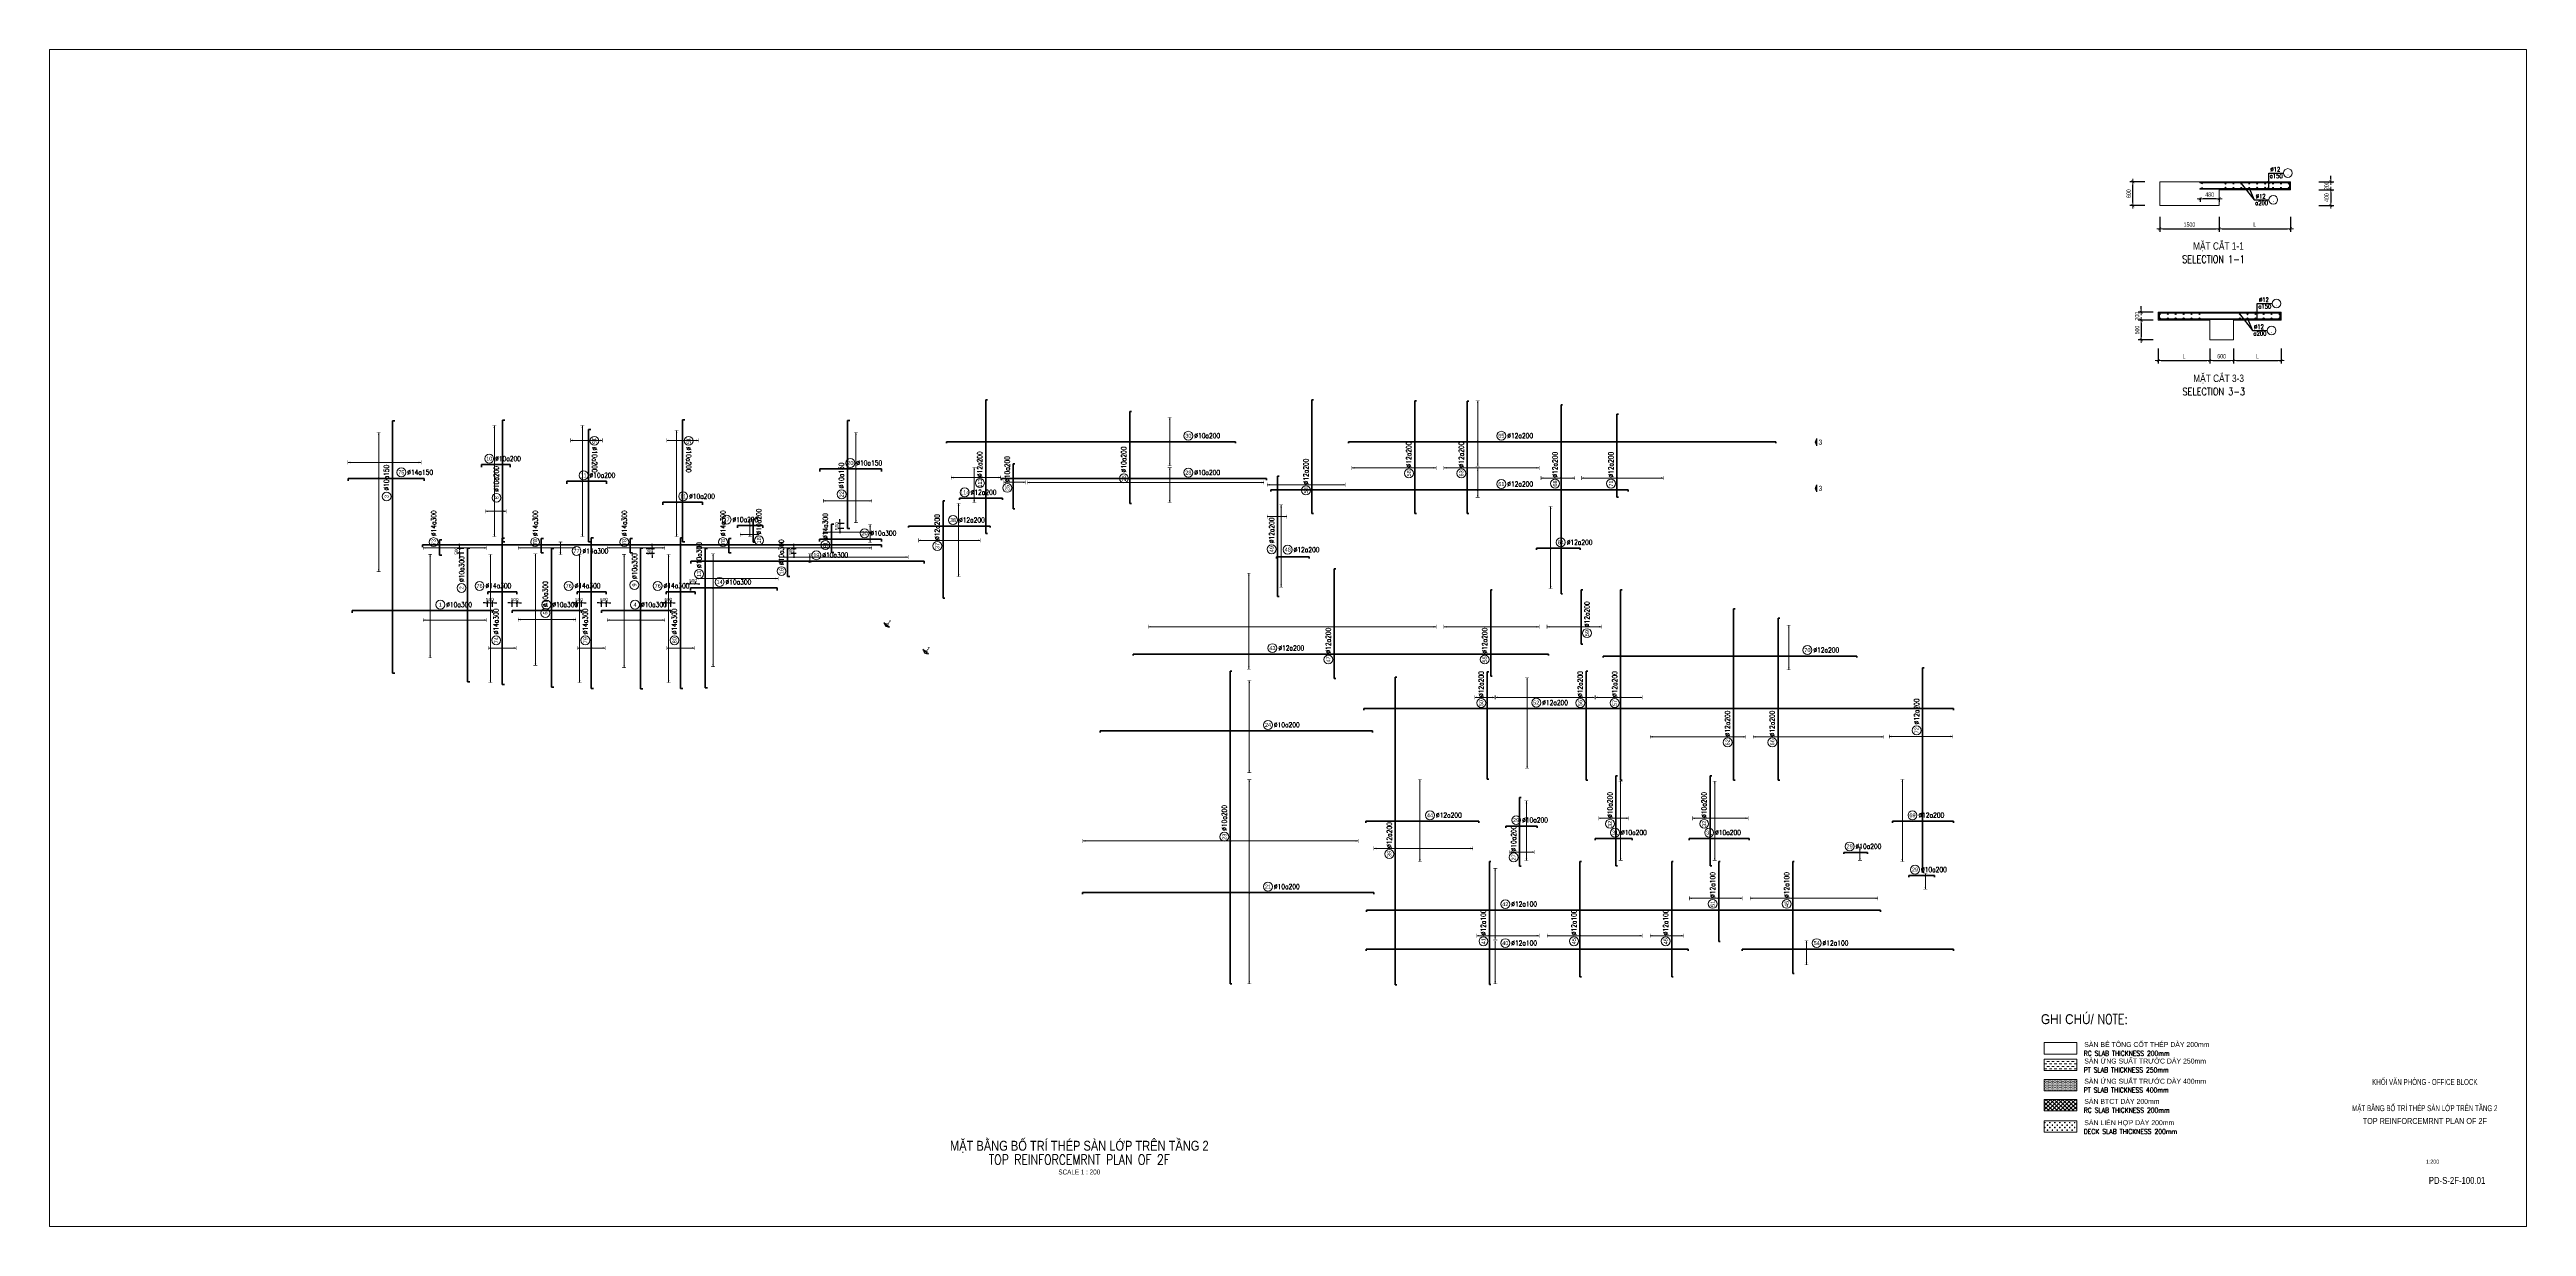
# Paper-space layout 'PD-S-2F-100.01' of a CAD drawing. Header units: millimetres. Extents: x 0 to 1250, y 0 to 594.
# The model-space entities are those that its viewports show. They can reach past a viewport. Long polylines and large blocks are cut down to what shows.
import ezdxf
from ezdxf.enums import TextEntityAlignment as Align

# ---------------------------------------------------------------- set-up
doc = ezdxf.new("R2010")
doc.units = ezdxf.units.MM
doc.header["$MEASUREMENT"] = 0
doc.linetypes.add('HIDDEN2', pattern=[4.7625, 3.175, -1.5875])
for name, color, linetype, lineweight in [('00-TT.Dim', 8, 'Continuous', 13), ('00-TT.Text', 4, 'Continuous', 13), ('01-TT.Columns', 2, 'Continuous', 9), ('kata_net manh', 8, 'Continuous', 5), ('NDC_S_ANNO', 7, 'Continuous', 20), ('NDC_S_BEAM', 3, 'HIDDEN2', 20), ('NDC_S_CONTINUOUS', 3, 'Continuous', 20), ('NDC_S_DIM', 1, 'Continuous', 9), ('NDC_S_ENG TEXT', 2, 'Continuous', 20), ('NDC_S_ENG TITLE', 3, 'Continuous', 20), ('NDC_S_HATCH MATERIAL', 8, 'Continuous', 13), ('NDC_S_REBAR', 4, 'Continuous', 35), ('NDC_S_TEXT SYMBOL', 7, 'Continuous', 20), ('NDC_S_VN TEXT', 7, 'Continuous', 20), ('NDC_S_VN TITLE', 6, 'Continuous', 35)]:
    doc.layers.add(name, color=color, linetype=linetype, lineweight=lineweight)
doc.styles.add('ARIAL', font='arial.ttf', dxfattribs={"width": 0.8})
doc.styles.add('AUDIT_D_170222151448-0', font='')
doc.styles.add('NDC_ANNO', font='', dxfattribs={"width": 0.8})
doc.styles.add('NDC_ARIAL', font='arial.ttf', dxfattribs={"width": 0.85})
doc.styles.add('NDC_DIM', font='', dxfattribs={"width": 0.75})
doc.styles.add('NDC_EN TXT', font='romans.shx', dxfattribs={"width": 0.8})
doc.styles.add('NDC_ROMANS', font='romans.shx', dxfattribs={"width": 0.8})
doc.styles.add('NDC_VIE TXT', font='arial.ttf', dxfattribs={"width": 0.8})
doc.styles.add('VNAVANTH', font='')
doc.styles.get('AUDIT_D_170222151448-0').set_extended_font_data('.VnAvantH')
doc.styles.get('NDC_ANNO').set_extended_font_data('Dotum')
doc.styles.get('NDC_DIM').set_extended_font_data('Dotum')
doc.styles.get('VNAVANTH').set_extended_font_data('.VnAvantH')
doc.dimstyles.new('NDC_dim_150', dxfattribs={"dimscale": 150, "dimtxt": 2.2, "dimasz": 1.5, "dimexe": 1.5, "dimexo": 2.5, "dimgap": 1, "dimtad": 1, "dimdec": 0, "dimzin": 0, "dimdsep": 46, "dimtxsty": 'ARIAL', "dimblk": 'DIMMARK', "dimcen": 0.09, "dimdle": 1.2, "dimclrd": 1, "dimclre": 1, "dimclrt": 3, "dimadec": 0, "dimazin": 0, "dimtfac": 1, "dimtdec": 0, "dimtix": 1, "dimtofl": 0, "dimtmove": 0, "dimatfit": 3, "dimfxl": 4, "dimfxlon": 1, "dimtolj": 1, "dimtzin": 0, "dimarcsym": 0})
doc.dimstyles.new('NDC_dim_200', dxfattribs={"dimscale": 200, "dimtxt": 2.2, "dimasz": 1.5, "dimexe": 1.5, "dimexo": 2.5, "dimgap": 1, "dimtad": 1, "dimdec": 0, "dimzin": 0, "dimdsep": 46, "dimtxsty": 'NDC_DIM', "dimblk": 'DIMMARK', "dimcen": 0.09, "dimdle": 1.2, "dimclrd": 1, "dimclre": 1, "dimclrt": 3, "dimadec": 0, "dimazin": 0, "dimtfac": 1, "dimtdec": 0, "dimtix": 1, "dimtofl": 0, "dimtmove": 0, "dimatfit": 3, "dimfxl": 6, "dimfxlon": 1, "dimtolj": 1, "dimtzin": 0, "dimarcsym": 0})

# ---------------------------------------------------------------- blocks, each defined once
blk = doc.blocks.new('*U10')
h = blk.add_hatch(color=6)
edge = h.paths.add_edge_path()
edge.add_arc((-3, 0), 0.3, 0, 360)
at = {"layer": 'NDC_S_DIM', "color": 8}
for q in [(-3, 4.2), (-3, -17.5)]:
    blk.add_line((-3, 0), q, dxfattribs=at)
for points in [[(-4, 4.2, 0.2, 0.2, 0), (-2, 4.2, 0, 0, 0)], [(-4, -17.5, 0.2, 0.2, 0), (-2, -17.5, 0, 0, 0)]]:
    blk.add_lwpolyline(points, format="xyseb", dxfattribs=at)
at = {"layer": 'NDC_S_DIM', "color": 6}
blk.add_circle((-3, 0), 0.3, dxfattribs=at)
at = {"layer": 'NDC_S_DIM'}
blk.add_circle((2.1, 3), 2.25, dxfattribs=at)
at = {"layer": 'NDC_S_DIM', "color": 8}
for points in [[(-3.4, 3), (-3, 4.2), (-2.6, 3)], [(-3.4, -16.3), (-3, -17.5), (-2.6, -16.3)]]:
    blk.add_solid(points, dxfattribs=at)
at = {"layer": 'NDC_S_REBAR'}
for p, q in [((0, 0), (-68.1, 0)), ((-68.1, 0), (-68.1, -0.8)), ((0, 0), (94.4, 0)), ((94.4, 0), (94.4, -0.8)), ((-68.1, -0.8), (-68.1, -0.8)), ((94.4, -0.8), (94.4, -0.8))]:
    blk.add_line(p, q, dxfattribs=at)
at = {"layer": 'NDC_S_VN TEXT', "style": 'ARIAL', "width": 0.8}
blk.add_attdef('KHT', text='', height=2, dxfattribs=at).set_placement((2.1, 3), align=Align.MIDDLE_CENTER)
at = {"layer": 'NDC_S_VN TEXT', "color": 3, "style": 'NDC_ROMANS', "width": 0.75}
blk.add_attdef('DKT', (5.1, 1.8), '', height=2.5, dxfattribs=at)
blk = doc.blocks.new('*U11')
h = blk.add_hatch(color=6)
edge = h.paths.add_edge_path()
edge.add_arc((-3, 0), 0.3, 0, 360)
at = {"layer": 'NDC_S_DIM', "color": 8}
for q in [(-3, 4.2), (-3, -8)]:
    blk.add_line((-3, 0), q, dxfattribs=at)
for points in [[(-4, 4.2, 0.2, 0.2, 0), (-2, 4.2, 0, 0, 0)], [(-4, -8, 0.2, 0.2, 0), (-2, -8, 0, 0, 0)]]:
    blk.add_lwpolyline(points, format="xyseb", dxfattribs=at)
at = {"layer": 'NDC_S_DIM', "color": 6}
blk.add_circle((-3, 0), 0.3, dxfattribs=at)
at = {"layer": 'NDC_S_DIM'}
blk.add_circle((2.1, 3), 2.25, dxfattribs=at)
at = {"layer": 'NDC_S_DIM', "color": 8}
for points in [[(-3.4, 3), (-3, 4.2), (-2.6, 3)], [(-3.4, -6.8), (-3, -8), (-2.6, -6.8)]]:
    blk.add_solid(points, dxfattribs=at)
at = {"layer": 'NDC_S_REBAR'}
for p, q in [((0, 0), (-35.4, 0)), ((-35.4, 0), (-35.4, -0.8)), ((0, 0), (71.2, 0)), ((71.2, 0), (71.2, -0.8)), ((-35.4, -0.8), (-35.4, -0.8)), ((71.2, -0.8), (71.2, -0.8))]:
    blk.add_line(p, q, dxfattribs=at)
at = {"layer": 'NDC_S_VN TEXT', "style": 'ARIAL', "width": 0.8}
blk.add_attdef('KHT', text='', height=2, dxfattribs=at).set_placement((2.1, 3), align=Align.MIDDLE_CENTER)
at = {"layer": 'NDC_S_VN TEXT', "color": 3, "style": 'NDC_ROMANS', "width": 0.75}
blk.add_attdef('DKT', (5.1, 1.8), '', height=2.5, dxfattribs=at)
blk = doc.blocks.new('*U12')
h = blk.add_hatch(color=6)
edge = h.paths.add_edge_path()
edge.add_arc((-3, 0), 0.3, 0, 360)
at = {"layer": 'NDC_S_DIM', "color": 8}
for q in [(-3, 21.1), (-3, -14.9)]:
    blk.add_line((-3, 0), q, dxfattribs=at)
for points in [[(-4, 21.1, 0.2, 0.2, 0), (-2, 21.1, 0, 0, 0)], [(-4, -14.9, 0.2, 0.2, 0), (-2, -14.9, 0, 0, 0)]]:
    blk.add_lwpolyline(points, format="xyseb", dxfattribs=at)
at = {"layer": 'NDC_S_DIM', "color": 6}
blk.add_circle((-3, 0), 0.3, dxfattribs=at)
at = {"layer": 'NDC_S_DIM'}
blk.add_circle((2.1, 3), 2.25, dxfattribs=at)
at = {"layer": 'NDC_S_DIM', "color": 8}
for points in [[(-3.4, 19.9), (-3, 21.1), (-2.6, 19.9)], [(-3.4, -13.7), (-3, -14.9), (-2.6, -13.7)]]:
    blk.add_solid(points, dxfattribs=at)
at = {"layer": 'NDC_S_REBAR'}
for p, q in [((0, 0), (-67.9, 0)), ((-67.9, 0), (-67.9, -0.8)), ((0, 0), (191.5, 0)), ((191.5, 0), (191.5, -0.8)), ((-67.9, -0.8), (-67.9, -0.8)), ((191.5, -0.8), (191.5, -0.8))]:
    blk.add_line(p, q, dxfattribs=at)
at = {"layer": 'NDC_S_VN TEXT', "style": 'ARIAL', "width": 0.8}
blk.add_attdef('KHT', text='', height=2, dxfattribs=at).set_placement((2.1, 3), align=Align.MIDDLE_CENTER)
at = {"layer": 'NDC_S_VN TEXT', "color": 3, "style": 'NDC_ROMANS', "width": 0.75}
blk.add_attdef('DKT', (5.1, 1.8), '', height=2.5, dxfattribs=at)
blk = doc.blocks.new('*U13')
h = blk.add_hatch(color=6)
edge = h.paths.add_edge_path()
edge.add_arc((-3, 0), 0.3, 0, 360)
at = {"layer": 'NDC_S_DIM', "color": 8}
for q in [(-3, 21.1), (-3, -20.3)]:
    blk.add_line((-3, 0), q, dxfattribs=at)
for points in [[(-4, 21.1, 0.2, 0.2, 0), (-2, 21.1, 0, 0, 0)], [(-4, -20.3, 0.2, 0.2, 0), (-2, -20.3, 0, 0, 0)]]:
    blk.add_lwpolyline(points, format="xyseb", dxfattribs=at)
at = {"layer": 'NDC_S_DIM', "color": 6}
blk.add_circle((-3, 0), 0.3, dxfattribs=at)
at = {"layer": 'NDC_S_DIM'}
blk.add_circle((2.1, 3), 2.25, dxfattribs=at)
at = {"layer": 'NDC_S_DIM', "color": 8}
for points in [[(-3.4, 19.9), (-3, 21.1), (-2.6, 19.9)], [(-3.4, -19.1), (-3, -20.3), (-2.6, -19.1)]]:
    blk.add_solid(points, dxfattribs=at)
at = {"layer": 'NDC_S_REBAR'}
for p, q in [((0, 0), (-30.2, 0)), ((-30.2, 0), (-30.2, -0.8)), ((0, 0), (26.7, 0)), ((26.7, 0), (26.7, -0.8)), ((-30.2, -0.8), (-30.2, -0.8)), ((26.7, -0.8), (26.7, -0.8))]:
    blk.add_line(p, q, dxfattribs=at)
at = {"layer": 'NDC_S_VN TEXT', "style": 'ARIAL', "width": 0.8}
blk.add_attdef('KHT', text='', height=2, dxfattribs=at).set_placement((2.1, 3), align=Align.MIDDLE_CENTER)
at = {"layer": 'NDC_S_VN TEXT', "color": 3, "style": 'NDC_ROMANS', "width": 0.75}
blk.add_attdef('DKT', (5.1, 1.8), '', height=2.5, dxfattribs=at)
blk = doc.blocks.new('*U14')
h = blk.add_hatch(color=6)
edge = h.paths.add_edge_path()
edge.add_arc((-3, 0), 0.3, 0, 360)
at = {"layer": 'NDC_S_DIM', "color": 8}
for q in [(-3, 21.1), (-3, -20.3)]:
    blk.add_line((-3, 0), q, dxfattribs=at)
for points in [[(-4, 21.1, 0.2, 0.2, 0), (-2, 21.1, 0, 0, 0)], [(-4, -20.3, 0.2, 0.2, 0), (-2, -20.3, 0, 0, 0)]]:
    blk.add_lwpolyline(points, format="xyseb", dxfattribs=at)
at = {"layer": 'NDC_S_DIM', "color": 6}
blk.add_circle((-3, 0), 0.3, dxfattribs=at)
at = {"layer": 'NDC_S_DIM'}
blk.add_circle((2.1, 3), 2.25, dxfattribs=at)
at = {"layer": 'NDC_S_DIM', "color": 8}
for points in [[(-3.4, 19.9), (-3, 21.1), (-2.6, 19.9)], [(-3.4, -19.1), (-3, -20.3), (-2.6, -19.1)]]:
    blk.add_solid(points, dxfattribs=at)
at = {"layer": 'NDC_S_REBAR'}
for p, q in [((0, 0), (-8, 0)), ((-8, 0), (-8, -0.8)), ((0, 0), (22.8, 0)), ((22.8, 0), (22.8, -0.8)), ((-8, -0.8), (-8, -0.8)), ((22.8, -0.8), (22.8, -0.8))]:
    blk.add_line(p, q, dxfattribs=at)
at = {"layer": 'NDC_S_VN TEXT', "style": 'ARIAL', "width": 0.8}
blk.add_attdef('KHT', text='', height=2, dxfattribs=at).set_placement((2.1, 3), align=Align.MIDDLE_CENTER)
at = {"layer": 'NDC_S_VN TEXT', "color": 3, "style": 'NDC_ROMANS', "width": 0.75}
blk.add_attdef('DKT', (5.1, 1.8), '', height=2.5, dxfattribs=at)
blk = doc.blocks.new('*U15')
h = blk.add_hatch(color=6)
edge = h.paths.add_edge_path()
edge.add_arc((-2.5, 0), 0.3, 0, 360)
at = {"layer": 'NDC_S_DIM', "color": 8}
for q in [(-2.5, 15.6), (-2.5, -30.1)]:
    blk.add_line((-2.5, 0), q, dxfattribs=at)
for points in [[(-3.5, 15.6, 0.2, 0.2, 0), (-1.5, 15.6, 0, 0, 0)], [(-3.5, -30.1, 0.2, 0.2, 0), (-1.5, -30.1, 0, 0, 0)]]:
    blk.add_lwpolyline(points, format="xyseb", dxfattribs=at)
at = {"layer": 'NDC_S_DIM', "color": 6}
blk.add_circle((-2.5, 0), 0.3, dxfattribs=at)
at = {"layer": 'NDC_S_DIM'}
blk.add_circle((2.1, 3), 2.25, dxfattribs=at)
at = {"layer": 'NDC_S_DIM', "color": 8}
for points in [[(-2.9, 14.4), (-2.5, 15.6), (-2.1, 14.4)], [(-2.9, -28.9), (-2.5, -30.1), (-2.1, -28.9)]]:
    blk.add_solid(points, dxfattribs=at)
at = {"layer": 'NDC_S_REBAR'}
for p, q in [((0, 0), (-84.9, 0)), ((-84.9, 0), (-84.9, -0.8)), ((0, 0), (212.7, 0)), ((212.7, 0), (212.7, -0.8)), ((-84.9, -0.8), (-84.9, -0.8)), ((212.7, -0.8), (212.7, -0.8))]:
    blk.add_line(p, q, dxfattribs=at)
at = {"layer": 'NDC_S_VN TEXT', "style": 'ARIAL', "width": 0.8}
blk.add_attdef('KHT', text='', height=2, dxfattribs=at).set_placement((2.1, 3), align=Align.MIDDLE_CENTER)
at = {"layer": 'NDC_S_VN TEXT', "color": 3, "style": 'NDC_ROMANS', "width": 0.75}
blk.add_attdef('DKT', (5.1, 1.8), '', height=2.5, dxfattribs=at)
blk = doc.blocks.new('*U16')
h = blk.add_hatch(color=6)
edge = h.paths.add_edge_path()
edge.add_arc((-2.5, 0), 0.3, 0, 360)
at = {"layer": 'NDC_S_DIM', "color": 8}
for q in [(-2.5, 40.8), (-2.5, -7.6)]:
    blk.add_line((-2.5, 0), q, dxfattribs=at)
for points in [[(-3.5, 40.8, 0.2, 0.2, 0), (-1.5, 40.8, 0, 0, 0)], [(-3.5, -7.6, 0.2, 0.2, 0), (-1.5, -7.6, 0, 0, 0)]]:
    blk.add_lwpolyline(points, format="xyseb", dxfattribs=at)
at = {"layer": 'NDC_S_DIM', "color": 6}
blk.add_circle((-2.5, 0), 0.3, dxfattribs=at)
at = {"layer": 'NDC_S_DIM'}
blk.add_circle((9.4, 3), 2.25, dxfattribs=at)
at = {"layer": 'NDC_S_DIM', "color": 8}
for points in [[(-2.9, 39.6), (-2.5, 40.8), (-2.1, 39.6)], [(-2.9, -6.4), (-2.5, -7.6), (-2.1, -6.4)]]:
    blk.add_solid(points, dxfattribs=at)
at = {"layer": 'NDC_S_REBAR'}
for p, q in [((0, 0), (-60.8, 0)), ((-60.8, 0), (-60.8, -0.8)), ((0, 0), (148.7, 0)), ((148.7, 0), (148.7, -0.8)), ((-60.8, -0.8), (-60.8, -0.8)), ((148.7, -0.8), (148.7, -0.8))]:
    blk.add_line(p, q, dxfattribs=at)
at = {"layer": 'NDC_S_VN TEXT', "style": 'ARIAL', "width": 0.8}
blk.add_attdef('KHT', text='', height=2, dxfattribs=at).set_placement((9.4, 3), align=Align.MIDDLE_CENTER)
at = {"layer": 'NDC_S_VN TEXT', "color": 3, "style": 'NDC_ROMANS', "width": 0.75}
blk.add_attdef('DKT', (12.4, 1.8), '', height=2.5, dxfattribs=at)
blk = doc.blocks.new('*U17')
h = blk.add_hatch(color=6)
edge = h.paths.add_edge_path()
edge.add_arc((0, 0), 0.3, 0, 360)
at = {"layer": 'NDC_S_DIM', "color": 8}
for q in [(0, 15.6), (0, -6.9)]:
    blk.add_line((0, 0), q, dxfattribs=at)
for points in [[(-1, 15.6, 0.2, 0.2, 0), (1, 15.6, 0, 0, 0)], [(-1, -6.9, 0.2, 0.2, 0), (1, -6.9, 0, 0, 0)]]:
    blk.add_lwpolyline(points, format="xyseb", dxfattribs=at)
at = {"layer": 'NDC_S_DIM', "color": 6}
blk.add_circle((0, 0), 0.3, dxfattribs=at)
at = {"layer": 'NDC_S_DIM'}
blk.add_circle((9.4, 3), 2.25, dxfattribs=at)
at = {"layer": 'NDC_S_DIM', "color": 8}
for points in [[(-0.4, 14.4), (0, 15.6), (0.4, 14.4)], [(-0.4, -5.7), (0, -6.9), (0.4, -5.7)]]:
    blk.add_solid(points, dxfattribs=at)
at = {"layer": 'NDC_S_REBAR'}
for p, q in [((0, 0), (-93.7, 0)), ((-93.7, 0), (-93.7, -0.8)), ((0, 0), (34.4, 0)), ((34.4, 0), (34.4, -0.8)), ((-93.7, -0.8), (-93.7, -0.8)), ((34.4, -0.8), (34.4, -0.8))]:
    blk.add_line(p, q, dxfattribs=at)
at = {"layer": 'NDC_S_VN TEXT', "style": 'ARIAL', "width": 0.8}
blk.add_attdef('KHT', text='', height=2, dxfattribs=at).set_placement((9.4, 3), align=Align.MIDDLE_CENTER)
at = {"layer": 'NDC_S_VN TEXT', "color": 3, "style": 'NDC_ROMANS', "width": 0.75}
blk.add_attdef('DKT', (12.4, 1.8), '', height=2.5, dxfattribs=at)
blk = doc.blocks.new('*U18')
h = blk.add_hatch(color=6)
edge = h.paths.add_edge_path()
edge.add_arc((-2.5, 0), 0.3, 0, 360)
at = {"layer": 'NDC_S_DIM', "color": 8}
for q in [(-2.5, 11), (-2.5, -3.7)]:
    blk.add_line((-2.5, 0), q, dxfattribs=at)
for points in [[(-3.5, 11, 0.2, 0.2, 0), (-1.5, 11, 0, 0, 0)], [(-3.5, -3.7, 0.2, 0.2, 0), (-1.5, -3.7, 0, 0, 0)]]:
    blk.add_lwpolyline(points, format="xyseb", dxfattribs=at)
at = {"layer": 'NDC_S_DIM', "color": 6}
blk.add_circle((-2.5, 0), 0.3, dxfattribs=at)
at = {"layer": 'NDC_S_DIM'}
blk.add_circle((9.4, 3), 2.25, dxfattribs=at)
at = {"layer": 'NDC_S_DIM', "color": 8}
for points in [[(-2.9, 9.8), (-2.5, 11), (-2.1, 9.8)], [(-2.9, -2.5), (-2.5, -3.7), (-2.1, -2.5)]]:
    blk.add_solid(points, dxfattribs=at)
at = {"layer": 'NDC_S_REBAR'}
for p, q in [((0, 0), (-106.9, 0)), ((-106.9, 0), (-106.9, -0.8)), ((0, 0), (73.5, 0)), ((73.5, 0), (73.5, -0.8)), ((-106.9, -0.8), (-106.9, -0.8)), ((73.5, -0.8), (73.5, -0.8))]:
    blk.add_line(p, q, dxfattribs=at)
at = {"layer": 'NDC_S_VN TEXT', "style": 'ARIAL', "width": 0.8}
blk.add_attdef('KHT', text='', height=2, dxfattribs=at).set_placement((9.4, 3), align=Align.MIDDLE_CENTER)
at = {"layer": 'NDC_S_VN TEXT', "color": 3, "style": 'NDC_ROMANS', "width": 0.75}
blk.add_attdef('DKT', (12.4, 1.8), '', height=2.5, dxfattribs=at)
blk = doc.blocks.new('*U19')
h = blk.add_hatch(color=6)
edge = h.paths.add_edge_path()
edge.add_arc((-2.5, 0), 0.3, 0, 360)
at = {"layer": 'NDC_S_DIM', "color": 8}
for q in [(-2.5, 20.7), (-2.5, -12.3)]:
    blk.add_line((-2.5, 0), q, dxfattribs=at)
for points in [[(-3.5, 20.7, 0.2, 0.2, 0), (-1.5, 20.7, 0, 0, 0)], [(-3.5, -12.3, 0.2, 0.2, 0), (-1.5, -12.3, 0, 0, 0)]]:
    blk.add_lwpolyline(points, format="xyseb", dxfattribs=at)
at = {"layer": 'NDC_S_DIM', "color": 6}
blk.add_circle((-2.5, 0), 0.3, dxfattribs=at)
at = {"layer": 'NDC_S_DIM'}
blk.add_circle((9.4, 3), 2.25, dxfattribs=at)
at = {"layer": 'NDC_S_DIM', "color": 8}
for points in [[(-2.9, 19.5), (-2.5, 20.7), (-2.1, 19.5)], [(-2.9, -11.1), (-2.5, -12.3), (-2.1, -11.1)]]:
    blk.add_solid(points, dxfattribs=at)
at = {"layer": 'NDC_S_REBAR'}
for p, q in [((0, 0), (-67.7, 0)), ((-67.7, 0), (-67.7, -0.8)), ((0, 0), (147.9, 0)), ((147.9, 0), (147.9, -0.8)), ((-67.7, -0.8), (-67.7, -0.8)), ((147.9, -0.8), (147.9, -0.8))]:
    blk.add_line(p, q, dxfattribs=at)
at = {"layer": 'NDC_S_VN TEXT', "style": 'ARIAL', "width": 0.8}
blk.add_attdef('KHT', text='', height=2, dxfattribs=at).set_placement((9.4, 3), align=Align.MIDDLE_CENTER)
at = {"layer": 'NDC_S_VN TEXT', "color": 3, "style": 'NDC_ROMANS', "width": 0.75}
blk.add_attdef('DKT', (12.4, 1.8), '', height=2.5, dxfattribs=at)
blk = doc.blocks.new('*U20')
h = blk.add_hatch(color=6)
edge = h.paths.add_edge_path()
edge.add_arc((0, 0), 0.3, 0, 360)
at = {"layer": 'NDC_S_DIM', "color": 8}
for q in [(0, 12.2), (0, -12.1)]:
    blk.add_line((0, 0), q, dxfattribs=at)
for points in [[(-1, 12.2, 0.2, 0.2, 0), (1, 12.2, 0, 0, 0)], [(-1, -12.1, 0.2, 0.2, 0), (1, -12.1, 0, 0, 0)]]:
    blk.add_lwpolyline(points, format="xyseb", dxfattribs=at)
at = {"layer": 'NDC_S_DIM', "color": 6}
blk.add_circle((0, 0), 0.3, dxfattribs=at)
at = {"layer": 'NDC_S_DIM'}
blk.add_circle((9.4, 3), 2.25, dxfattribs=at)
at = {"layer": 'NDC_S_DIM', "color": 8}
for points in [[(-0.4, 11), (0, 12.2), (0.4, 11)], [(-0.4, -10.9), (0, -12.1), (0.4, -10.9)]]:
    blk.add_solid(points, dxfattribs=at)
at = {"layer": 'NDC_S_REBAR'}
for p, q in [((0, 0), (-112.6, 0)), ((-112.6, 0), (-112.6, -0.8)), ((0, 0), (33.2, 0)), ((33.2, 0), (33.2, -0.8)), ((-112.6, -0.8), (-112.6, -0.8)), ((33.2, -0.8), (33.2, -0.8))]:
    blk.add_line(p, q, dxfattribs=at)
at = {"layer": 'NDC_S_VN TEXT', "style": 'ARIAL', "width": 0.8}
blk.add_attdef('KHT', text='', height=2, dxfattribs=at).set_placement((9.4, 3), align=Align.MIDDLE_CENTER)
at = {"layer": 'NDC_S_VN TEXT', "color": 3, "style": 'NDC_ROMANS', "width": 0.75}
blk.add_attdef('DKT', (12.4, 1.8), '', height=2.5, dxfattribs=at)
blk = doc.blocks.new('*U21')
h = blk.add_hatch(color=6)
edge = h.paths.add_edge_path()
edge.add_arc((0, 0), 0.3, 0, 360)
at = {"layer": 'NDC_S_DIM', "color": 8}
for q in [(0, 11.4), (0, -25.4)]:
    blk.add_line((0, 0), q, dxfattribs=at)
for points in [[(-1, 11.4, 0.2, 0.2, 0), (1, 11.4, 0, 0, 0)], [(-1, -25.4, 0.2, 0.2, 0), (1, -25.4, 0, 0, 0)]]:
    blk.add_lwpolyline(points, format="xyseb", dxfattribs=at)
at = {"layer": 'NDC_S_DIM'}
blk.add_circle((-2.8, 3), 2.25, dxfattribs=at)
at = {"layer": 'NDC_S_DIM', "color": 6}
blk.add_circle((0, 0), 0.3, dxfattribs=at)
at = {"layer": 'NDC_S_DIM', "color": 8}
for points in [[(-0.4, 10.2), (0, 11.4), (0.4, 10.2)], [(-0.4, -24.2), (0, -25.4), (0.4, -24.2)]]:
    blk.add_solid(points, dxfattribs=at)
at = {"layer": 'NDC_S_REBAR'}
for p, q in [((0, 0), (-25.2, 0)), ((-25.2, 0), (-25.2, -0.8)), ((0, 0), (15.9, 0)), ((15.9, 0), (15.9, -0.8)), ((-25.2, -0.8), (-25.2, -0.8)), ((15.9, -0.8), (15.9, -0.8))]:
    blk.add_line(p, q, dxfattribs=at)
at = {"layer": 'NDC_S_VN TEXT', "style": 'ARIAL', "width": 0.8}
blk.add_attdef('KHT', text='', height=2, dxfattribs=at).set_placement((-2.8, 3), align=Align.MIDDLE_CENTER)
at = {"layer": 'NDC_S_VN TEXT', "color": 3, "style": 'NDC_ROMANS', "width": 0.75}
blk.add_attdef('DKT', (0.2, 1.8), '', height=2.5, dxfattribs=at)
blk = doc.blocks.new('*U22')
h = blk.add_hatch(color=6)
edge = h.paths.add_edge_path()
edge.add_arc((0, 0), 0.3, 0, 360)
at = {"layer": 'NDC_S_DIM', "color": 8}
for q in [(0, 12.4), (0, -18.7)]:
    blk.add_line((0, 0), q, dxfattribs=at)
for points in [[(-1, 12.4, 0.2, 0.2, 0), (1, 12.4, 0, 0, 0)], [(-1, -18.7, 0.2, 0.2, 0), (1, -18.7, 0, 0, 0)]]:
    blk.add_lwpolyline(points, format="xyseb", dxfattribs=at)
at = {"layer": 'NDC_S_DIM'}
blk.add_circle((-2.8, 3), 2.25, dxfattribs=at)
at = {"layer": 'NDC_S_DIM', "color": 6}
blk.add_circle((0, 0), 0.3, dxfattribs=at)
at = {"layer": 'NDC_S_DIM', "color": 8}
for points in [[(-0.4, 11.2), (0, 12.4), (0.4, 11.2)], [(-0.4, -17.5), (0, -18.7), (0.4, -17.5)]]:
    blk.add_solid(points, dxfattribs=at)
at = {"layer": 'NDC_S_REBAR'}
for p, q in [((0, 0), (-29.1, 0)), ((-29.1, 0), (-29.1, -0.8)), ((0, 0), (20, 0)), ((20, 0), (20, -0.8)), ((-29.1, -0.8), (-29.1, -0.8)), ((20, -0.8), (20, -0.8))]:
    blk.add_line(p, q, dxfattribs=at)
at = {"layer": 'NDC_S_VN TEXT', "style": 'ARIAL', "width": 0.8}
blk.add_attdef('KHT', text='', height=2, dxfattribs=at).set_placement((-2.8, 3), align=Align.MIDDLE_CENTER)
at = {"layer": 'NDC_S_VN TEXT', "color": 3, "style": 'NDC_ROMANS', "width": 0.75}
blk.add_attdef('DKT', (0.2, 1.8), '', height=2.5, dxfattribs=at)
blk = doc.blocks.new('*U23')
h = blk.add_hatch(color=6)
edge = h.paths.add_edge_path()
edge.add_arc((-4.9, 0), 0.3, 0, 360)
at = {"layer": 'NDC_S_DIM', "color": 8}
for q in [(-4.9, 51.6), (-4.9, -67.6)]:
    blk.add_line((-4.9, 0), q, dxfattribs=at)
for points in [[(-5.9, 51.6, 0.2, 0.2, 0), (-3.9, 51.6, 0, 0, 0)], [(-5.9, -67.6, 0.2, 0.2, 0), (-3.9, -67.6, 0, 0, 0)]]:
    blk.add_lwpolyline(points, format="xyseb", dxfattribs=at)
at = {"layer": 'NDC_S_DIM', "color": 6}
blk.add_circle((-4.9, 0), 0.3, dxfattribs=at)
at = {"layer": 'NDC_S_DIM'}
blk.add_circle((-2.8, 3), 2.25, dxfattribs=at)
at = {"layer": 'NDC_S_DIM', "color": 8}
for points in [[(-5.3, 50.4), (-4.9, 51.6), (-4.5, 50.4)], [(-5.3, -66.4), (-4.9, -67.6), (-4.5, -66.4)]]:
    blk.add_solid(points, dxfattribs=at)
at = {"layer": 'NDC_S_REBAR'}
for p, q in [((0, 0), (-15.5, 0)), ((-15.5, 0), (-15.5, -0.8)), ((0, 0), (30.9, 0)), ((30.9, 0), (30.9, -0.8)), ((-15.5, -0.8), (-15.5, -0.8)), ((30.9, -0.8), (30.9, -0.8))]:
    blk.add_line(p, q, dxfattribs=at)
at = {"layer": 'NDC_S_VN TEXT', "style": 'ARIAL', "width": 0.8}
blk.add_attdef('KHT', text='', height=2, dxfattribs=at).set_placement((-2.8, 3), align=Align.MIDDLE_CENTER)
at = {"layer": 'NDC_S_VN TEXT', "color": 3, "style": 'NDC_ROMANS', "width": 0.75}
blk.add_attdef('DKT', (0.2, 1.8), '', height=2.5, dxfattribs=at)
blk = doc.blocks.new('*U24')
h = blk.add_hatch(color=6)
edge = h.paths.add_edge_path()
edge.add_arc((0, 0), 0.3, 0, 360)
at = {"layer": 'NDC_S_DIM', "color": 8}
for q in [(0, 22.6), (0, -16.8)]:
    blk.add_line((0, 0), q, dxfattribs=at)
for points in [[(-1, 22.6, 0.2, 0.2, 0), (1, 22.6, 0, 0, 0)], [(-1, -16.8, 0.2, 0.2, 0), (1, -16.8, 0, 0, 0)]]:
    blk.add_lwpolyline(points, format="xyseb", dxfattribs=at)
at = {"layer": 'NDC_S_DIM'}
blk.add_circle((-2.8, 3), 2.25, dxfattribs=at)
at = {"layer": 'NDC_S_DIM', "color": 6}
blk.add_circle((0, 0), 0.3, dxfattribs=at)
at = {"layer": 'NDC_S_DIM', "color": 8}
for points in [[(-0.4, 21.4), (0, 22.6), (0.4, 21.4)], [(-0.4, -15.6), (0, -16.8), (0.4, -15.6)]]:
    blk.add_solid(points, dxfattribs=at)
at = {"layer": 'NDC_S_REBAR'}
for p, q in [((0, 0), (-14.5, 0)), ((-14.5, 0), (-14.5, -0.8)), ((0, 0), (42.9, 0)), ((42.9, 0), (42.9, -0.8)), ((-14.5, -0.8), (-14.5, -0.8)), ((42.9, -0.8), (42.9, -0.8))]:
    blk.add_line(p, q, dxfattribs=at)
at = {"layer": 'NDC_S_VN TEXT', "style": 'ARIAL', "width": 0.8}
blk.add_attdef('KHT', text='', height=2, dxfattribs=at).set_placement((-2.8, 3), align=Align.MIDDLE_CENTER)
at = {"layer": 'NDC_S_VN TEXT', "color": 3, "style": 'NDC_ROMANS', "width": 0.75}
blk.add_attdef('DKT', (0.2, 1.8), '', height=2.5, dxfattribs=at)
blk = doc.blocks.new('*U25')
h = blk.add_hatch(color=6)
edge = h.paths.add_edge_path()
edge.add_arc((0, 0), 0.3, 0, 360)
at = {"layer": 'NDC_S_DIM', "color": 8}
for q in [(0, 31.8), (0, -10.7)]:
    blk.add_line((0, 0), q, dxfattribs=at)
for points in [[(-1, 31.8, 0.2, 0.2, 0), (1, 31.8, 0, 0, 0)], [(-1, -10.7, 0.2, 0.2, 0), (1, -10.7, 0, 0, 0)]]:
    blk.add_lwpolyline(points, format="xyseb", dxfattribs=at)
at = {"layer": 'NDC_S_DIM'}
blk.add_circle((-2.8, 3), 2.25, dxfattribs=at)
at = {"layer": 'NDC_S_DIM', "color": 6}
blk.add_circle((0, 0), 0.3, dxfattribs=at)
at = {"layer": 'NDC_S_DIM', "color": 8}
for points in [[(-0.4, 30.6), (0, 31.8), (0.4, 30.6)], [(-0.4, -9.5), (0, -10.7), (0.4, -9.5)]]:
    blk.add_solid(points, dxfattribs=at)
at = {"layer": 'NDC_S_REBAR'}
for p, q in [((0, 0), (-23, 0)), ((-23, 0), (-23, -0.8)), ((0, 0), (33.8, 0)), ((33.8, 0), (33.8, -0.8)), ((-23, -0.8), (-23, -0.8)), ((33.8, -0.8), (33.8, -0.8))]:
    blk.add_line(p, q, dxfattribs=at)
at = {"layer": 'NDC_S_VN TEXT', "style": 'ARIAL', "width": 0.8}
blk.add_attdef('KHT', text='', height=2, dxfattribs=at).set_placement((-2.8, 3), align=Align.MIDDLE_CENTER)
at = {"layer": 'NDC_S_VN TEXT', "color": 3, "style": 'NDC_ROMANS', "width": 0.75}
blk.add_attdef('DKT', (0.2, 1.8), '', height=2.5, dxfattribs=at)
blk = doc.blocks.new('*U26')
h = blk.add_hatch(color=6)
edge = h.paths.add_edge_path()
edge.add_arc((0, 0), 0.3, 0, 360)
at = {"layer": 'NDC_S_DIM', "color": 8}
for q in [(0, 11.8), (0, -36.2)]:
    blk.add_line((0, 0), q, dxfattribs=at)
for points in [[(-1, 11.8, 0.2, 0.2, 0), (1, 11.8, 0, 0, 0)], [(-1, -36.2, 0.2, 0.2, 0), (1, -36.2, 0, 0, 0)]]:
    blk.add_lwpolyline(points, format="xyseb", dxfattribs=at)
at = {"layer": 'NDC_S_DIM'}
blk.add_circle((-2.8, 3), 2.25, dxfattribs=at)
at = {"layer": 'NDC_S_DIM', "color": 6}
blk.add_circle((0, 0), 0.3, dxfattribs=at)
at = {"layer": 'NDC_S_DIM', "color": 8}
for points in [[(-0.4, 10.6), (0, 11.8), (0.4, 10.6)], [(-0.4, -35), (0, -36.2), (0.4, -35)]]:
    blk.add_solid(points, dxfattribs=at)
at = {"layer": 'NDC_S_REBAR'}
for p, q in [((0, 0), (-23, 0)), ((-23, 0), (-23, -0.8)), ((0, 0), (33.6, 0)), ((33.6, 0), (33.6, -0.8)), ((-23, -0.8), (-23, -0.8)), ((33.6, -0.8), (33.6, -0.8))]:
    blk.add_line(p, q, dxfattribs=at)
at = {"layer": 'NDC_S_VN TEXT', "style": 'ARIAL', "width": 0.8}
blk.add_attdef('KHT', text='', height=2, dxfattribs=at).set_placement((-2.8, 3), align=Align.MIDDLE_CENTER)
at = {"layer": 'NDC_S_VN TEXT', "color": 3, "style": 'NDC_ROMANS', "width": 0.75}
blk.add_attdef('DKT', (0.2, 1.8), '', height=2.5, dxfattribs=at)
blk = doc.blocks.new('*U47')
h = blk.add_hatch(color=6)
edge = h.paths.add_edge_path()
edge.add_arc((0, 0), 0.3, 0, 360)
at = {"layer": 'NDC_S_DIM', "color": 8}
for q in [(0, 10.1), (0, -7)]:
    blk.add_line((0, 0), q, dxfattribs=at)
for points in [[(-1, 10.1, 0.2, 0.2, 0), (1, 10.1, 0, 0, 0)], [(-1, -7, 0.2, 0.2, 0), (1, -7, 0, 0, 0)]]:
    blk.add_lwpolyline(points, format="xyseb", dxfattribs=at)
at = {"layer": 'NDC_S_DIM'}
blk.add_circle((-2.8, 3), 2.25, dxfattribs=at)
at = {"layer": 'NDC_S_DIM', "color": 6}
blk.add_circle((0, 0), 0.3, dxfattribs=at)
at = {"layer": 'NDC_S_DIM', "color": 8}
for points in [[(-0.4, 8.9), (0, 10.1), (0.4, 8.9)], [(-0.4, -5.8), (0, -7), (0.4, -5.8)]]:
    blk.add_solid(points, dxfattribs=at)
at = {"layer": 'NDC_S_REBAR'}
for p, q in [((0, 0), (-58.5, 0)), ((-58.5, 0), (-58.5, -0.8)), ((0, 0), (37, 0)), ((37, 0), (37, -0.8)), ((-58.5, -0.8), (-58.5, -0.8)), ((37, -0.8), (37, -0.8))]:
    blk.add_line(p, q, dxfattribs=at)
at = {"layer": 'NDC_S_VN TEXT', "style": 'ARIAL', "width": 0.8}
blk.add_attdef('KHT', text='', height=2, dxfattribs=at).set_placement((-2.8, 3), align=Align.MIDDLE_CENTER)
at = {"layer": 'NDC_S_VN TEXT', "color": 3, "style": 'NDC_ROMANS', "width": 0.75}
blk.add_attdef('DKT', (0.2, 1.8), '', height=2.5, dxfattribs=at)
blk = doc.blocks.new('*U28')
h = blk.add_hatch(color=6)
edge = h.paths.add_edge_path()
edge.add_arc((0, 0), 0.3, 0, 360)
at = {"layer": 'NDC_S_DIM', "color": 8}
for q in [(0, 10.8), (0, -39.1)]:
    blk.add_line((0, 0), q, dxfattribs=at)
for points in [[(-1, 10.8, 0.2, 0.2, 0), (1, 10.8, 0, 0, 0)], [(-1, -39.1, 0.2, 0.2, 0), (1, -39.1, 0, 0, 0)]]:
    blk.add_lwpolyline(points, format="xyseb", dxfattribs=at)
at = {"layer": 'NDC_S_DIM'}
blk.add_circle((-2.8, 3), 2.25, dxfattribs=at)
at = {"layer": 'NDC_S_DIM', "color": 6}
blk.add_circle((0, 0), 0.3, dxfattribs=at)
at = {"layer": 'NDC_S_DIM', "color": 8}
for points in [[(-0.4, 9.6), (0, 10.8), (0.4, 9.6)], [(-0.4, -37.9), (0, -39.1), (0.4, -37.9)]]:
    blk.add_solid(points, dxfattribs=at)
at = {"layer": 'NDC_S_REBAR'}
for p, q in [((0, 0), (-68.8, 0)), ((-68.8, 0), (-68.8, -0.8)), ((0, 0), (86.5, 0)), ((86.5, 0), (86.5, -0.8)), ((-68.8, -0.8), (-68.8, -0.8)), ((86.5, -0.8), (86.5, -0.8))]:
    blk.add_line(p, q, dxfattribs=at)
at = {"layer": 'NDC_S_VN TEXT', "style": 'ARIAL', "width": 0.8}
blk.add_attdef('KHT', text='', height=2, dxfattribs=at).set_placement((-2.8, 3), align=Align.MIDDLE_CENTER)
at = {"layer": 'NDC_S_VN TEXT', "color": 3, "style": 'NDC_ROMANS', "width": 0.75}
blk.add_attdef('DKT', (0.2, 1.8), '', height=2.5, dxfattribs=at)
blk = doc.blocks.new('*U29')
h = blk.add_hatch(color=6)
edge = h.paths.add_edge_path()
edge.add_arc((0, 0), 0.3, 0, 360)
at = {"layer": 'NDC_S_DIM', "color": 8}
for q in [(0, 6.3), (0, -3.7)]:
    blk.add_line((0, 0), q, dxfattribs=at)
for points in [[(-1, 6.3, 0.2, 0.2, 0), (1, 6.3, 0, 0, 0)], [(-1, -3.7, 0.2, 0.2, 0), (1, -3.7, 0, 0, 0)]]:
    blk.add_lwpolyline(points, format="xyseb", dxfattribs=at)
at = {"layer": 'NDC_S_DIM'}
blk.add_circle((-2.8, 3), 2.25, dxfattribs=at)
at = {"layer": 'NDC_S_DIM', "color": 6}
blk.add_circle((0, 0), 0.3, dxfattribs=at)
at = {"layer": 'NDC_S_DIM', "color": 8}
for points in [[(-0.4, 5.1), (0, 6.3), (0.4, 5.1)], [(-0.4, -2.5), (0, -3.7), (0.4, -2.5)]]:
    blk.add_solid(points, dxfattribs=at)
at = {"layer": 'NDC_S_REBAR'}
for p, q in [((0, 0), (-41.2, 0)), ((-41.2, 0), (-41.2, -0.8)), ((0, 0), (12.9, 0)), ((12.9, 0), (12.9, -0.8)), ((-41.2, -0.8), (-41.2, -0.8)), ((12.9, -0.8), (12.9, -0.8))]:
    blk.add_line(p, q, dxfattribs=at)
at = {"layer": 'NDC_S_VN TEXT', "style": 'ARIAL', "width": 0.8}
blk.add_attdef('KHT', text='', height=2, dxfattribs=at).set_placement((-2.8, 3), align=Align.MIDDLE_CENTER)
at = {"layer": 'NDC_S_VN TEXT', "color": 3, "style": 'NDC_ROMANS', "width": 0.75}
blk.add_attdef('DKT', (0.2, 1.8), '', height=2.5, dxfattribs=at)
blk = doc.blocks.new('*U30')
h = blk.add_hatch(color=6)
edge = h.paths.add_edge_path()
edge.add_arc((0, 0), 0.3, 0, 360)
at = {"layer": 'NDC_S_DIM', "color": 8}
for q in [(0, 45.7), (0, -4.2)]:
    blk.add_line((0, 0), q, dxfattribs=at)
for points in [[(-1, 45.7, 0.2, 0.2, 0), (1, 45.7, 0, 0, 0)], [(-1, -4.2, 0.2, 0.2, 0), (1, -4.2, 0, 0, 0)]]:
    blk.add_lwpolyline(points, format="xyseb", dxfattribs=at)
at = {"layer": 'NDC_S_DIM'}
blk.add_circle((-2.8, 3), 2.25, dxfattribs=at)
at = {"layer": 'NDC_S_DIM', "color": 6}
blk.add_circle((0, 0), 0.3, dxfattribs=at)
at = {"layer": 'NDC_S_DIM', "color": 8}
for points in [[(-0.4, 44.5), (0, 45.7), (0.4, 44.5)], [(-0.4, -3), (0, -4.2), (0.4, -3)]]:
    blk.add_solid(points, dxfattribs=at)
at = {"layer": 'NDC_S_REBAR'}
for p, q in [((0, 0), (-41.8, 0)), ((-41.8, 0), (-41.8, -0.8)), ((0, 0), (13.2, 0)), ((13.2, 0), (13.2, -0.8)), ((-41.8, -0.8), (-41.8, -0.8)), ((13.2, -0.8), (13.2, -0.8))]:
    blk.add_line(p, q, dxfattribs=at)
at = {"layer": 'NDC_S_VN TEXT', "style": 'ARIAL', "width": 0.8}
blk.add_attdef('KHT', text='', height=2, dxfattribs=at).set_placement((-2.8, 3), align=Align.MIDDLE_CENTER)
at = {"layer": 'NDC_S_VN TEXT', "color": 3, "style": 'NDC_ROMANS', "width": 0.75}
blk.add_attdef('DKT', (0.2, 1.8), '', height=2.5, dxfattribs=at)
blk = doc.blocks.new('*U31')
h = blk.add_hatch(color=6)
edge = h.paths.add_edge_path()
edge.add_arc((0, 0), 0.3, 0, 360)
at = {"layer": 'NDC_S_DIM', "color": 8}
for q in [(0, 12.6), (0, -10.9)]:
    blk.add_line((0, 0), q, dxfattribs=at)
for points in [[(-1, 12.6, 0.2, 0.2, 0), (1, 12.6, 0, 0, 0)], [(-1, -10.9, 0.2, 0.2, 0), (1, -10.9, 0, 0, 0)]]:
    blk.add_lwpolyline(points, format="xyseb", dxfattribs=at)
at = {"layer": 'NDC_S_DIM'}
blk.add_circle((-2.8, 3), 2.25, dxfattribs=at)
at = {"layer": 'NDC_S_DIM', "color": 6}
blk.add_circle((0, 0), 0.3, dxfattribs=at)
at = {"layer": 'NDC_S_DIM', "color": 8}
for points in [[(-0.4, 11.4), (0, 12.6), (0.4, 11.4)], [(-0.4, -9.7), (0, -10.9), (0.4, -9.7)]]:
    blk.add_solid(points, dxfattribs=at)
at = {"layer": 'NDC_S_REBAR'}
for p, q in [((0, 0), (-41.7, 0)), ((-41.7, 0), (-41.7, -0.8)), ((0, 0), (54.3, 0)), ((54.3, 0), (54.3, -0.8)), ((-41.7, -0.8), (-41.7, -0.8)), ((54.3, -0.8), (54.3, -0.8))]:
    blk.add_line(p, q, dxfattribs=at)
at = {"layer": 'NDC_S_VN TEXT', "style": 'ARIAL', "width": 0.8}
blk.add_attdef('KHT', text='', height=2, dxfattribs=at).set_placement((-2.8, 3), align=Align.MIDDLE_CENTER)
at = {"layer": 'NDC_S_VN TEXT', "color": 3, "style": 'NDC_ROMANS', "width": 0.75}
blk.add_attdef('DKT', (0.2, 1.8), '', height=2.5, dxfattribs=at)
blk = doc.blocks.new('*U32')
h = blk.add_hatch(color=6)
edge = h.paths.add_edge_path()
edge.add_arc((0, 0), 0.3, 0, 360)
at = {"layer": 'NDC_S_DIM', "color": 8}
for q in [(0, 6.4), (0, -25.1)]:
    blk.add_line((0, 0), q, dxfattribs=at)
for points in [[(-1, 6.4, 0.2, 0.2, 0), (1, 6.4, 0, 0, 0)], [(-1, -25.1, 0.2, 0.2, 0), (1, -25.1, 0, 0, 0)]]:
    blk.add_lwpolyline(points, format="xyseb", dxfattribs=at)
at = {"layer": 'NDC_S_DIM'}
blk.add_circle((-2.8, 3), 2.25, dxfattribs=at)
at = {"layer": 'NDC_S_DIM', "color": 6}
blk.add_circle((0, 0), 0.3, dxfattribs=at)
at = {"layer": 'NDC_S_DIM', "color": 8}
for points in [[(-0.4, 5.2), (0, 6.4), (0.4, 5.2)], [(-0.4, -23.9), (0, -25.1), (0.4, -23.9)]]:
    blk.add_solid(points, dxfattribs=at)
at = {"layer": 'NDC_S_REBAR'}
for p, q in [((0, 0), (-24.7, 0)), ((-24.7, 0), (-24.7, -0.8)), ((0, 0), (37.4, 0)), ((37.4, 0), (37.4, -0.8)), ((-24.7, -0.8), (-24.7, -0.8)), ((37.4, -0.8), (37.4, -0.8))]:
    blk.add_line(p, q, dxfattribs=at)
at = {"layer": 'NDC_S_VN TEXT', "style": 'ARIAL', "width": 0.8}
blk.add_attdef('KHT', text='', height=2, dxfattribs=at).set_placement((-2.8, 3), align=Align.MIDDLE_CENTER)
at = {"layer": 'NDC_S_VN TEXT', "color": 3, "style": 'NDC_ROMANS', "width": 0.75}
blk.add_attdef('DKT', (0.2, 1.8), '', height=2.5, dxfattribs=at)
blk = doc.blocks.new('*U33')
h = blk.add_hatch(color=6)
edge = h.paths.add_edge_path()
edge.add_arc((0, 0), 0.3, 0, 360)
at = {"layer": 'NDC_S_DIM', "color": 8}
for q in [(0, 16.6), (0, -31.4)]:
    blk.add_line((0, 0), q, dxfattribs=at)
for points in [[(-1, 16.6, 0.2, 0.2, 0), (1, 16.6, 0, 0, 0)], [(-1, -31.4, 0.2, 0.2, 0), (1, -31.4, 0, 0, 0)]]:
    blk.add_lwpolyline(points, format="xyseb", dxfattribs=at)
at = {"layer": 'NDC_S_DIM'}
blk.add_circle((-2.8, 3), 2.25, dxfattribs=at)
at = {"layer": 'NDC_S_DIM', "color": 6}
blk.add_circle((0, 0), 0.3, dxfattribs=at)
at = {"layer": 'NDC_S_DIM', "color": 8}
for points in [[(-0.4, 15.4), (0, 16.6), (0.4, 15.4)], [(-0.4, -30.2), (0, -31.4), (0.4, -30.2)]]:
    blk.add_solid(points, dxfattribs=at)
at = {"layer": 'NDC_S_REBAR'}
for p, q in [((0, 0), (-20.7, 0)), ((-20.7, 0), (-20.7, -0.8)), ((0, 0), (37.4, 0)), ((37.4, 0), (37.4, -0.8)), ((-20.7, -0.8), (-20.7, -0.8)), ((37.4, -0.8), (37.4, -0.8))]:
    blk.add_line(p, q, dxfattribs=at)
at = {"layer": 'NDC_S_VN TEXT', "style": 'ARIAL', "width": 0.8}
blk.add_attdef('KHT', text='', height=2, dxfattribs=at).set_placement((-2.8, 3), align=Align.MIDDLE_CENTER)
at = {"layer": 'NDC_S_VN TEXT', "color": 3, "style": 'NDC_ROMANS', "width": 0.75}
blk.add_attdef('DKT', (0.2, 1.8), '', height=2.5, dxfattribs=at)
blk = doc.blocks.new('*U34')
h = blk.add_hatch(color=6)
edge = h.paths.add_edge_path()
edge.add_arc((0, 0), 0.3, 0, 360)
at = {"layer": 'NDC_S_DIM', "color": 8}
for q in [(0, 10.9), (0, -5.9)]:
    blk.add_line((0, 0), q, dxfattribs=at)
for points in [[(-1, 10.9, 0.2, 0.2, 0), (1, 10.9, 0, 0, 0)], [(-1, -5.9, 0.2, 0.2, 0), (1, -5.9, 0, 0, 0)]]:
    blk.add_lwpolyline(points, format="xyseb", dxfattribs=at)
at = {"layer": 'NDC_S_DIM'}
blk.add_circle((-2.8, 3), 2.25, dxfattribs=at)
at = {"layer": 'NDC_S_DIM', "color": 6}
blk.add_circle((0, 0), 0.3, dxfattribs=at)
at = {"layer": 'NDC_S_DIM', "color": 8}
for points in [[(-0.4, 9.7), (0, 10.9), (0.4, 9.7)], [(-0.4, -4.7), (0, -5.9), (0.4, -4.7)]]:
    blk.add_solid(points, dxfattribs=at)
at = {"layer": 'NDC_S_REBAR'}
for p, q in [((0, 0), (-20.7, 0)), ((-20.7, 0), (-20.7, -0.8)), ((0, 0), (37.4, 0)), ((37.4, 0), (37.4, -0.8)), ((-20.7, -0.8), (-20.7, -0.8)), ((37.4, -0.8), (37.4, -0.8))]:
    blk.add_line(p, q, dxfattribs=at)
at = {"layer": 'NDC_S_VN TEXT', "style": 'ARIAL', "width": 0.8}
blk.add_attdef('KHT', text='', height=2, dxfattribs=at).set_placement((-2.8, 3), align=Align.MIDDLE_CENTER)
at = {"layer": 'NDC_S_VN TEXT', "color": 3, "style": 'NDC_ROMANS', "width": 0.75}
blk.add_attdef('DKT', (0.2, 1.8), '', height=2.5, dxfattribs=at)
blk = doc.blocks.new('*U35')
h = blk.add_hatch(color=6)
edge = h.paths.add_edge_path()
edge.add_arc((0, 0), 0.3, 0, 360)
at = {"layer": 'NDC_S_DIM', "color": 8}
for q in [(0, 14.8), (0, -11.9)]:
    blk.add_line((0, 0), q, dxfattribs=at)
for points in [[(-1, 14.8, 0.2, 0.2, 0), (1, 14.8, 0, 0, 0)], [(-1, -11.9, 0.2, 0.2, 0), (1, -11.9, 0, 0, 0)]]:
    blk.add_lwpolyline(points, format="xyseb", dxfattribs=at)
at = {"layer": 'NDC_S_DIM'}
blk.add_circle((-2.8, 3), 2.25, dxfattribs=at)
at = {"layer": 'NDC_S_DIM', "color": 6}
blk.add_circle((0, 0), 0.3, dxfattribs=at)
at = {"layer": 'NDC_S_DIM', "color": 8}
for points in [[(-0.4, 13.6), (0, 14.8), (0.4, 13.6)], [(-0.4, -10.7), (0, -11.9), (0.4, -10.7)]]:
    blk.add_solid(points, dxfattribs=at)
at = {"layer": 'NDC_S_REBAR'}
for p, q in [((0, 0), (-21.8, 0)), ((-21.8, 0), (-21.8, -0.8)), ((0, 0), (18.5, 0)), ((18.5, 0), (18.5, -0.8)), ((-21.8, -0.8), (-21.8, -0.8)), ((18.5, -0.8), (18.5, -0.8))]:
    blk.add_line(p, q, dxfattribs=at)
at = {"layer": 'NDC_S_VN TEXT', "style": 'ARIAL', "width": 0.8}
blk.add_attdef('KHT', text='', height=2, dxfattribs=at).set_placement((-2.8, 3), align=Align.MIDDLE_CENTER)
at = {"layer": 'NDC_S_VN TEXT', "color": 3, "style": 'NDC_ROMANS', "width": 0.75}
blk.add_attdef('DKT', (0.2, 1.8), '', height=2.5, dxfattribs=at)
blk = doc.blocks.new('*U36')
h = blk.add_hatch(color=6)
edge = h.paths.add_edge_path()
edge.add_arc((0, 0), 0.3, 0, 360)
at = {"layer": 'NDC_S_DIM', "color": 8}
for q in [(0, 21.5), (0, -43)]:
    blk.add_line((0, 0), q, dxfattribs=at)
for points in [[(-1, 21.5, 0.2, 0.2, 0), (1, 21.5, 0, 0, 0)], [(-1, -43, 0.2, 0.2, 0), (1, -43, 0, 0, 0)]]:
    blk.add_lwpolyline(points, format="xyseb", dxfattribs=at)
at = {"layer": 'NDC_S_DIM'}
blk.add_circle((-2.8, 3), 2.25, dxfattribs=at)
at = {"layer": 'NDC_S_DIM', "color": 6}
blk.add_circle((0, 0), 0.3, dxfattribs=at)
at = {"layer": 'NDC_S_DIM', "color": 8}
for points in [[(-0.4, 20.3), (0, 21.5), (0.4, 20.3)], [(-0.4, -41.8), (0, -43), (0.4, -41.8)]]:
    blk.add_solid(points, dxfattribs=at)
at = {"layer": 'NDC_S_REBAR'}
for p, q in [((0, 0), (-38, 0)), ((-38, 0), (-38, -0.8)), ((0, 0), (18.5, 0)), ((18.5, 0), (18.5, -0.8)), ((-38, -0.8), (-38, -0.8)), ((18.5, -0.8), (18.5, -0.8))]:
    blk.add_line(p, q, dxfattribs=at)
at = {"layer": 'NDC_S_VN TEXT', "style": 'ARIAL', "width": 0.8}
blk.add_attdef('KHT', text='', height=2, dxfattribs=at).set_placement((-2.8, 3), align=Align.MIDDLE_CENTER)
at = {"layer": 'NDC_S_VN TEXT', "color": 3, "style": 'NDC_ROMANS', "width": 0.75}
blk.add_attdef('DKT', (0.2, 1.8), '', height=2.5, dxfattribs=at)
blk = doc.blocks.new('*U38')
h = blk.add_hatch(color=6)
edge = h.paths.add_edge_path()
edge.add_arc((-4.5, 0), 0.3, 0, 360)
at = {"layer": 'NDC_S_DIM', "color": 8}
for q in [(-4.5, 16.8), (-4.5, -15.1)]:
    blk.add_line((-4.5, 0), q, dxfattribs=at)
for points in [[(-5.5, 16.8, 0.2, 0.2, 0), (-3.5, 16.8, 0, 0, 0)], [(-5.5, -15.1, 0.2, 0.2, 0), (-3.5, -15.1, 0, 0, 0)]]:
    blk.add_lwpolyline(points, format="xyseb", dxfattribs=at)
at = {"layer": 'NDC_S_DIM', "color": 6}
blk.add_circle((-4.5, 0), 0.3, dxfattribs=at)
at = {"layer": 'NDC_S_DIM'}
blk.add_circle((-1.4, 3), 2.25, dxfattribs=at)
at = {"layer": 'NDC_S_DIM', "color": 8}
for points in [[(-4.9, 15.6), (-4.5, 16.8), (-4.1, 15.6)], [(-4.9, -13.9), (-4.5, -15.1), (-4.1, -13.9)]]:
    blk.add_solid(points, dxfattribs=at)
at = {"layer": 'NDC_S_REBAR'}
for p, q in [((0, 0), (-73, 0)), ((-73, 0), (-73, -0.8)), ((0, 0), (30.1, 0)), ((30.1, 0), (30.1, -0.8)), ((-73, -0.8), (-73, -0.8)), ((30.1, -0.8), (30.1, -0.8))]:
    blk.add_line(p, q, dxfattribs=at)
at = {"layer": 'NDC_S_VN TEXT', "style": 'ARIAL', "width": 0.8}
blk.add_attdef('KHT', text='', height=2, dxfattribs=at).set_placement((-1.4, 3), align=Align.MIDDLE_CENTER)
at = {"layer": 'NDC_S_VN TEXT', "color": 3, "style": 'NDC_ROMANS', "width": 0.75}
blk.add_attdef('DKT', (1.6, 1.8), '', height=2.5, dxfattribs=at)
blk = doc.blocks.new('*U39')
h = blk.add_hatch(color=6)
edge = h.paths.add_edge_path()
edge.add_arc((0, 0), 0.3, 0, 360)
at = {"layer": 'NDC_S_DIM', "color": 8}
for q in [(0, 42.1), (0, -6)]:
    blk.add_line((0, 0), q, dxfattribs=at)
for points in [[(-1, 42.1, 0.2, 0.2, 0), (1, 42.1, 0, 0, 0)], [(-1, -6, 0.2, 0.2, 0), (1, -6, 0, 0, 0)]]:
    blk.add_lwpolyline(points, format="xyseb", dxfattribs=at)
at = {"layer": 'NDC_S_DIM'}
blk.add_circle((-2.8, 3), 2.25, dxfattribs=at)
at = {"layer": 'NDC_S_DIM', "color": 6}
blk.add_circle((0, 0), 0.3, dxfattribs=at)
at = {"layer": 'NDC_S_DIM', "color": 8}
for points in [[(-0.4, 40.9), (0, 42.1), (0.4, 40.9)], [(-0.4, -4.8), (0, -6), (0.4, -4.8)]]:
    blk.add_solid(points, dxfattribs=at)
at = {"layer": 'NDC_S_REBAR'}
for p, q in [((0, 0), (-21.8, 0)), ((-21.8, 0), (-21.8, -0.8)), ((0, 0), (64.6, 0)), ((64.6, 0), (64.6, -0.8)), ((-21.8, -0.8), (-21.8, -0.8)), ((64.6, -0.8), (64.6, -0.8))]:
    blk.add_line(p, q, dxfattribs=at)
at = {"layer": 'NDC_S_VN TEXT', "style": 'ARIAL', "width": 0.8}
blk.add_attdef('KHT', text='', height=2, dxfattribs=at).set_placement((-2.8, 3), align=Align.MIDDLE_CENTER)
at = {"layer": 'NDC_S_VN TEXT', "color": 3, "style": 'NDC_ROMANS', "width": 0.75}
blk.add_attdef('DKT', (0.2, 1.8), '', height=2.5, dxfattribs=at)
blk = doc.blocks.new('*U40')
h = blk.add_hatch(color=6)
edge = h.paths.add_edge_path()
edge.add_arc((0, 0), 0.3, 0, 360)
at = {"layer": 'NDC_S_DIM', "color": 8}
for q in [(0, 12.6), (0, -53.1)]:
    blk.add_line((0, 0), q, dxfattribs=at)
for points in [[(-1, 12.6, 0.2, 0.2, 0), (1, 12.6, 0, 0, 0)], [(-1, -53.1, 0.2, 0.2, 0), (1, -53.1, 0, 0, 0)]]:
    blk.add_lwpolyline(points, format="xyseb", dxfattribs=at)
at = {"layer": 'NDC_S_DIM'}
blk.add_circle((-2.8, 3), 2.25, dxfattribs=at)
at = {"layer": 'NDC_S_DIM', "color": 6}
blk.add_circle((0, 0), 0.3, dxfattribs=at)
at = {"layer": 'NDC_S_DIM', "color": 8}
for points in [[(-0.4, 11.4), (0, 12.6), (0.4, 11.4)], [(-0.4, -51.9), (0, -53.1), (0.4, -51.9)]]:
    blk.add_solid(points, dxfattribs=at)
at = {"layer": 'NDC_S_REBAR'}
for p, q in [((0, 0), (-21.8, 0)), ((-21.8, 0), (-21.8, -0.8)), ((0, 0), (59.8, 0)), ((59.8, 0), (59.8, -0.8)), ((-21.8, -0.8), (-21.8, -0.8)), ((59.8, -0.8), (59.8, -0.8))]:
    blk.add_line(p, q, dxfattribs=at)
at = {"layer": 'NDC_S_VN TEXT', "style": 'ARIAL', "width": 0.8}
blk.add_attdef('KHT', text='', height=2, dxfattribs=at).set_placement((-2.8, 3), align=Align.MIDDLE_CENTER)
at = {"layer": 'NDC_S_VN TEXT', "color": 3, "style": 'NDC_ROMANS', "width": 0.75}
blk.add_attdef('DKT', (0.2, 1.8), '', height=2.5, dxfattribs=at)
blk = doc.blocks.new('*U41')
h = blk.add_hatch(color=6)
edge = h.paths.add_edge_path()
edge.add_arc((0, 0), 0.3, 0, 360)
at = {"layer": 'NDC_S_DIM', "color": 8}
for q in [(0, 8.7), (0, -6.3)]:
    blk.add_line((0, 0), q, dxfattribs=at)
for points in [[(-1, 8.7, 0.2, 0.2, 0), (1, 8.7, 0, 0, 0)], [(-1, -6.3, 0.2, 0.2, 0), (1, -6.3, 0, 0, 0)]]:
    blk.add_lwpolyline(points, format="xyseb", dxfattribs=at)
at = {"layer": 'NDC_S_DIM'}
blk.add_circle((-2.8, 3), 2.25, dxfattribs=at)
at = {"layer": 'NDC_S_DIM', "color": 6}
blk.add_circle((0, 0), 0.3, dxfattribs=at)
at = {"layer": 'NDC_S_DIM', "color": 8}
for points in [[(-0.4, 7.5), (0, 8.7), (0.4, 7.5)], [(-0.4, -5.1), (0, -6.3), (0.4, -5.1)]]:
    blk.add_solid(points, dxfattribs=at)
at = {"layer": 'NDC_S_REBAR'}
for p, q in [((0, 0), (-24, 0)), ((-24, 0), (-24, -0.8)), ((0, 0), (21.4, 0)), ((21.4, 0), (21.4, -0.8)), ((-24, -0.8), (-24, -0.8)), ((21.4, -0.8), (21.4, -0.8))]:
    blk.add_line(p, q, dxfattribs=at)
at = {"layer": 'NDC_S_VN TEXT', "style": 'ARIAL', "width": 0.8}
blk.add_attdef('KHT', text='', height=2, dxfattribs=at).set_placement((-2.8, 3), align=Align.MIDDLE_CENTER)
at = {"layer": 'NDC_S_VN TEXT', "color": 3, "style": 'NDC_ROMANS', "width": 0.75}
blk.add_attdef('DKT', (0.2, 1.8), '', height=2.5, dxfattribs=at)
blk = doc.blocks.new('*U469')
h = blk.add_hatch(color=6)
edge = h.paths.add_edge_path()
edge.add_arc((0, 0), 0.3, 0, 360)
at = {"layer": 'NDC_S_DIM', "color": 8}
for q in [(0, 8.8), (0, -19.2)]:
    blk.add_line((0, 0), q, dxfattribs=at)
for points in [[(-1, 8.8, 0.2, 0.2, 0), (1, 8.8, 0, 0, 0)], [(-1, -19.2, 0.2, 0.2, 0), (1, -19.2, 0, 0, 0)]]:
    blk.add_lwpolyline(points, format="xyseb", dxfattribs=at)
at = {"layer": 'NDC_S_DIM'}
blk.add_circle((-2.8, 3), 2.25, dxfattribs=at)
at = {"layer": 'NDC_S_DIM', "color": 6}
blk.add_circle((0, 0), 0.3, dxfattribs=at)
at = {"layer": 'NDC_S_DIM', "color": 8}
for points in [[(-0.4, 7.6), (0, 8.8), (0.4, 7.6)], [(-0.4, -18), (0, -19.2), (0.4, -18)]]:
    blk.add_solid(points, dxfattribs=at)
at = {"layer": 'NDC_S_REBAR'}
for p, q in [((0, 0), (-24, 0)), ((-24, 0), (-24, -0.8)), ((0, 0), (21.4, 0)), ((21.4, 0), (21.4, -0.8)), ((-24, -0.8), (-24, -0.8)), ((21.4, -0.8), (21.4, -0.8))]:
    blk.add_line(p, q, dxfattribs=at)
at = {"layer": 'NDC_S_VN TEXT', "style": 'ARIAL', "width": 0.8}
blk.add_attdef('KHT', text='', height=2, dxfattribs=at).set_placement((-2.8, 3), align=Align.MIDDLE_CENTER)
at = {"layer": 'NDC_S_VN TEXT', "color": 3, "style": 'NDC_ROMANS', "width": 0.75}
blk.add_attdef('DKT', (0.2, 1.8), '', height=2.5, dxfattribs=at)
blk = doc.blocks.new('*U42')
h = blk.add_hatch(color=6)
edge = h.paths.add_edge_path()
edge.add_arc((0, 0), 0.3, 0, 360)
at = {"layer": 'NDC_S_DIM', "color": 8}
for q in [(0, 29), (0, -11)]:
    blk.add_line((0, 0), q, dxfattribs=at)
for points in [[(-1, 29, 0.2, 0.2, 0), (1, 29, 0, 0, 0)], [(-1, -11, 0.2, 0.2, 0), (1, -11, 0, 0, 0)]]:
    blk.add_lwpolyline(points, format="xyseb", dxfattribs=at)
at = {"layer": 'NDC_S_DIM'}
blk.add_circle((-2.8, 3), 2.25, dxfattribs=at)
at = {"layer": 'NDC_S_DIM', "color": 6}
blk.add_circle((0, 0), 0.3, dxfattribs=at)
at = {"layer": 'NDC_S_DIM', "color": 8}
for points in [[(-0.4, 27.8), (0, 29), (0.4, 27.8)], [(-0.4, -9.8), (0, -11), (0.4, -9.8)]]:
    blk.add_solid(points, dxfattribs=at)
at = {"layer": 'NDC_S_REBAR'}
for p, q in [((0, 0), (-12.9, 0)), ((-12.9, 0), (-12.9, -0.8)), ((0, 0), (5.8, 0)), ((5.8, 0), (5.8, -0.8)), ((-12.9, -0.8), (-12.9, -0.8)), ((5.8, -0.8), (5.8, -0.8))]:
    blk.add_line(p, q, dxfattribs=at)
at = {"layer": 'NDC_S_VN TEXT', "style": 'ARIAL', "width": 0.8}
blk.add_attdef('KHT', text='', height=2, dxfattribs=at).set_placement((-2.8, 3), align=Align.MIDDLE_CENTER)
at = {"layer": 'NDC_S_VN TEXT', "color": 3, "style": 'NDC_ROMANS', "width": 0.75}
blk.add_attdef('DKT', (0.2, 1.8), '', height=2.5, dxfattribs=at)
blk = doc.blocks.new('*U436')
h = blk.add_hatch(color=6)
edge = h.paths.add_edge_path()
edge.add_arc((0, 0), 0.3, 0, 360)
at = {"layer": 'NDC_S_DIM', "color": 8}
for q in [(0, 29), (0, -11)]:
    blk.add_line((0, 0), q, dxfattribs=at)
for points in [[(-1, 29, 0.2, 0.2, 0), (1, 29, 0, 0, 0)], [(-1, -11, 0.2, 0.2, 0), (1, -11, 0, 0, 0)]]:
    blk.add_lwpolyline(points, format="xyseb", dxfattribs=at)
at = {"layer": 'NDC_S_DIM'}
blk.add_circle((-2.8, 3), 2.25, dxfattribs=at)
at = {"layer": 'NDC_S_DIM', "color": 6}
blk.add_circle((0, 0), 0.3, dxfattribs=at)
at = {"layer": 'NDC_S_DIM', "color": 8}
for points in [[(-0.4, 27.8), (0, 29), (0.4, 27.8)], [(-0.4, -9.8), (0, -11), (0.4, -9.8)]]:
    blk.add_solid(points, dxfattribs=at)
at = {"layer": 'NDC_S_REBAR'}
for p, q in [((0, 0), (-12.9, 0)), ((-12.9, 0), (-12.9, -0.8)), ((0, 0), (17.4, 0)), ((17.4, 0), (17.4, -0.8)), ((-12.9, -0.8), (-12.9, -0.8)), ((17.4, -0.8), (17.4, -0.8))]:
    blk.add_line(p, q, dxfattribs=at)
at = {"layer": 'NDC_S_VN TEXT', "style": 'ARIAL', "width": 0.8}
blk.add_attdef('KHT', text='', height=2, dxfattribs=at).set_placement((-2.8, 3), align=Align.MIDDLE_CENTER)
at = {"layer": 'NDC_S_VN TEXT', "color": 3, "style": 'NDC_ROMANS', "width": 0.75}
blk.add_attdef('DKT', (0.2, 1.8), '', height=2.5, dxfattribs=at)
blk = doc.blocks.new('*U43')
h = blk.add_hatch(color=6)
edge = h.paths.add_edge_path()
edge.add_arc((2.4, 0), 0.3, 0, 360)
at = {"layer": 'NDC_S_DIM', "color": 8}
for q in [(2.4, 12.7), (2.4, -17.3)]:
    blk.add_line((2.4, 0), q, dxfattribs=at)
for points in [[(1.4, 12.7, 0.2, 0.2, 0), (3.4, 12.7, 0, 0, 0)], [(1.4, -17.3, 0.2, 0.2, 0), (3.4, -17.3, 0, 0, 0)]]:
    blk.add_lwpolyline(points, format="xyseb", dxfattribs=at)
at = {"layer": 'NDC_S_DIM'}
blk.add_circle((-2.8, 3), 2.25, dxfattribs=at)
at = {"layer": 'NDC_S_DIM', "color": 6}
blk.add_circle((2.4, 0), 0.3, dxfattribs=at)
at = {"layer": 'NDC_S_DIM', "color": 8}
for points in [[(2, 11.5), (2.4, 12.7), (2.8, 11.5)], [(2, -16.1), (2.4, -17.3), (2.8, -16.1)]]:
    blk.add_solid(points, dxfattribs=at)
at = {"layer": 'NDC_S_REBAR'}
for p, q in [((0, 0), (-8, 0)), ((-8, 0), (-8, -0.8)), ((0, 0), (7.8, 0)), ((7.8, 0), (7.8, -0.8)), ((-8, -0.8), (-8, -0.8)), ((7.8, -0.8), (7.8, -0.8))]:
    blk.add_line(p, q, dxfattribs=at)
at = {"layer": 'NDC_S_VN TEXT', "style": 'ARIAL', "width": 0.8}
blk.add_attdef('KHT', text='', height=2, dxfattribs=at).set_placement((-2.8, 3), align=Align.MIDDLE_CENTER)
at = {"layer": 'NDC_S_VN TEXT', "color": 3, "style": 'NDC_ROMANS', "width": 0.75}
blk.add_attdef('DKT', (0.2, 1.8), '', height=2.5, dxfattribs=at)
blk = doc.blocks.new('*U44')
h = blk.add_hatch(color=6)
edge = h.paths.add_edge_path()
edge.add_arc((-2.4, 0), 0.3, 0, 360)
at = {"layer": 'NDC_S_DIM', "color": 8}
for q in [(-2.4, 5), (-2.4, -7.5)]:
    blk.add_line((-2.4, 0), q, dxfattribs=at)
for points in [[(-3.4, 5, 0.2, 0.2, 0), (-1.4, 5, 0, 0, 0)], [(-3.4, -7.5, 0.2, 0.2, 0), (-1.4, -7.5, 0, 0, 0)]]:
    blk.add_lwpolyline(points, format="xyseb", dxfattribs=at)
at = {"layer": 'NDC_S_DIM'}
blk.add_circle((-5.1, 2.9), 2.25, dxfattribs=at)
at = {"layer": 'NDC_S_DIM', "color": 6}
blk.add_circle((-2.4, 0), 0.3, dxfattribs=at)
at = {"layer": 'NDC_S_DIM', "color": 8}
for points in [[(-2.8, 3.8), (-2.4, 5), (-2, 3.8)], [(-2.8, -6.3), (-2.4, -7.5), (-2, -6.3)]]:
    blk.add_solid(points, dxfattribs=at)
at = {"layer": 'NDC_S_REBAR'}
for p, q in [((0, 0), (-9.6, 0)), ((-9.6, 0), (-9.6, -0.8)), ((0, 0), (25.2, 0)), ((25.2, 0), (25.2, -0.8)), ((-9.6, -0.8), (-9.6, -0.8)), ((25.2, -0.8), (25.2, -0.8))]:
    blk.add_line(p, q, dxfattribs=at)
at = {"layer": 'NDC_S_VN TEXT', "style": 'ARIAL', "width": 0.8}
blk.add_attdef('KHT', text='', height=2, dxfattribs=at).set_placement((-5.1, 2.9), align=Align.MIDDLE_CENTER)
at = {"layer": 'NDC_S_VN TEXT', "color": 3, "style": 'NDC_ROMANS', "width": 0.75}
blk.add_attdef('DKT', (-2.1, 1.7), '', height=2.5, dxfattribs=at)
blk = doc.blocks.new('*U45')
h = blk.add_hatch(color=6)
edge = h.paths.add_edge_path()
edge.add_arc((0, 0), 0.3, 0, 360)
at = {"layer": 'NDC_S_DIM', "color": 8}
for q in [(0, 5.5), (0, -12.1)]:
    blk.add_line((0, 0), q, dxfattribs=at)
for points in [[(-1, 5.5, 0.2, 0.2, 0), (1, 5.5, 0, 0, 0)], [(-1, -12.1, 0.2, 0.2, 0), (1, -12.1, 0, 0, 0)]]:
    blk.add_lwpolyline(points, format="xyseb", dxfattribs=at)
at = {"layer": 'NDC_S_DIM', "color": 6}
blk.add_circle((0, 0), 0.3, dxfattribs=at)
at = {"layer": 'NDC_S_DIM'}
blk.add_circle((9.4, 3), 2.25, dxfattribs=at)
at = {"layer": 'NDC_S_DIM', "color": 8}
for points in [[(-0.4, 4.3), (0, 5.5), (0.4, 4.3)], [(-0.4, -10.9), (0, -12.1), (0.4, -10.9)]]:
    blk.add_solid(points, dxfattribs=at)
at = {"layer": 'NDC_S_REBAR'}
for p, q in [((0, 0), (-84.9, 0)), ((-84.9, 0), (-84.9, -0.8)), ((0, 0), (48.9, 0)), ((48.9, 0), (48.9, -0.8)), ((-84.9, -0.8), (-84.9, -0.8)), ((48.9, -0.8), (48.9, -0.8))]:
    blk.add_line(p, q, dxfattribs=at)
at = {"layer": 'NDC_S_VN TEXT', "style": 'ARIAL', "width": 0.8}
blk.add_attdef('KHT', text='', height=2, dxfattribs=at).set_placement((9.4, 3), align=Align.MIDDLE_CENTER)
at = {"layer": 'NDC_S_VN TEXT', "color": 3, "style": 'NDC_ROMANS', "width": 0.75}
blk.add_attdef('DKT', (12.4, 1.8), '', height=2.5, dxfattribs=at)
blk = doc.blocks.new('*U46')
h = blk.add_hatch(color=6)
edge = h.paths.add_edge_path()
edge.add_arc((0, 0), 0.3, 0, 360)
at = {"layer": 'NDC_S_DIM', "color": 8}
for q in [(0, 4.8), (0, -6.2)]:
    blk.add_line((0, 0), q, dxfattribs=at)
for points in [[(-1, 4.8, 0.2, 0.2, 0), (1, 4.8, 0, 0, 0)], [(-1, -6.2, 0.2, 0.2, 0), (1, -6.2, 0, 0, 0)]]:
    blk.add_lwpolyline(points, format="xyseb", dxfattribs=at)
at = {"layer": 'NDC_S_DIM'}
blk.add_circle((-2.8, 3), 2.25, dxfattribs=at)
at = {"layer": 'NDC_S_DIM', "color": 6}
blk.add_circle((0, 0), 0.3, dxfattribs=at)
at = {"layer": 'NDC_S_DIM', "color": 8}
for points in [[(-0.4, 3.6), (0, 4.8), (0.4, 3.6)], [(-0.4, -5), (0, -6.2), (0.4, -5)]]:
    blk.add_solid(points, dxfattribs=at)
at = {"layer": 'NDC_S_REBAR'}
for p, q in [((0, 0), (-13.4, 0)), ((-13.4, 0), (-13.4, -0.8)), ((0, 0), (9.3, 0)), ((9.3, 0), (9.3, -0.8)), ((-13.4, -0.8), (-13.4, -0.8)), ((9.3, -0.8), (9.3, -0.8))]:
    blk.add_line(p, q, dxfattribs=at)
at = {"layer": 'NDC_S_VN TEXT', "style": 'ARIAL', "width": 0.8}
blk.add_attdef('KHT', text='', height=2, dxfattribs=at).set_placement((-2.8, 3), align=Align.MIDDLE_CENTER)
at = {"layer": 'NDC_S_VN TEXT', "color": 3, "style": 'NDC_ROMANS', "width": 0.75}
blk.add_attdef('DKT', (0.2, 1.8), '', height=2.5, dxfattribs=at)
blk = doc.blocks.new('*U27')
h = blk.add_hatch(color=6)
edge = h.paths.add_edge_path()
edge.add_arc((0, 0), 0.3, 0, 360)
at = {"layer": 'NDC_S_DIM', "color": 8}
for q in [(0, 17.8), (0, -23.5)]:
    blk.add_line((0, 0), q, dxfattribs=at)
for points in [[(-1, 17.8, 0.2, 0.2, 0), (1, 17.8, 0, 0, 0)], [(-1, -23.5, 0.2, 0.2, 0), (1, -23.5, 0, 0, 0)]]:
    blk.add_lwpolyline(points, format="xyseb", dxfattribs=at)
at = {"layer": 'NDC_S_DIM'}
blk.add_circle((-2.8, 3), 2.25, dxfattribs=at)
at = {"layer": 'NDC_S_DIM', "color": 6}
blk.add_circle((0, 0), 0.3, dxfattribs=at)
at = {"layer": 'NDC_S_DIM', "color": 8}
for points in [[(-0.4, 16.6), (0, 17.8), (0.4, 16.6)], [(-0.4, -22.3), (0, -23.5), (0.4, -22.3)]]:
    blk.add_solid(points, dxfattribs=at)
at = {"layer": 'NDC_S_REBAR'}
for p, q in [((0, 0), (-9.6, 0)), ((-9.6, 0), (-9.6, -0.8)), ((0, 0), (32.3, 0)), ((32.3, 0), (32.3, -0.8)), ((-9.6, -0.8), (-9.6, -0.8)), ((32.3, -0.8), (32.3, -0.8))]:
    blk.add_line(p, q, dxfattribs=at)
at = {"layer": 'NDC_S_VN TEXT', "style": 'ARIAL', "width": 0.8}
blk.add_attdef('KHT', text='', height=2, dxfattribs=at).set_placement((-2.8, 3), align=Align.MIDDLE_CENTER)
at = {"layer": 'NDC_S_VN TEXT', "color": 3, "style": 'NDC_ROMANS', "width": 0.75}
blk.add_attdef('DKT', (0.2, 1.8), '', height=2.5, dxfattribs=at)
blk = doc.blocks.new('*U48')
h = blk.add_hatch(color=6)
edge = h.paths.add_edge_path()
edge.add_arc((0, 0), 0.3, 0, 360)
at = {"layer": 'NDC_S_DIM', "color": 8}
for q in [(0, 5.3), (0, -4.7)]:
    blk.add_line((0, 0), q, dxfattribs=at)
for points in [[(-1, 5.3, 0.2, 0.2, 0), (1, 5.3, 0, 0, 0)], [(-1, -4.7, 0.2, 0.2, 0), (1, -4.7, 0, 0, 0)]]:
    blk.add_lwpolyline(points, format="xyseb", dxfattribs=at)
at = {"layer": 'NDC_S_DIM'}
blk.add_circle((-16.5, 3), 2.25, dxfattribs=at)
at = {"layer": 'NDC_S_DIM', "color": 6}
blk.add_circle((0, 0), 0.3, dxfattribs=at)
at = {"layer": 'NDC_S_DIM', "color": 8}
for points in [[(-0.4, 4.1), (0, 5.3), (0.4, 4.1)], [(-0.4, -3.5), (0, -4.7), (0.4, -3.5)]]:
    blk.add_solid(points, dxfattribs=at)
at = {"layer": 'NDC_S_REBAR'}
for p, q in [((0, 0), (-40.4, 0)), ((-40.4, 0), (-40.4, -0.8)), ((0, 0), (20.4, 0)), ((20.4, 0), (20.4, -0.8)), ((-40.4, -0.8), (-40.4, -0.8)), ((20.4, -0.8), (20.4, -0.8))]:
    blk.add_line(p, q, dxfattribs=at)
at = {"layer": 'NDC_S_VN TEXT', "style": 'ARIAL', "width": 0.8}
blk.add_attdef('KHT', text='', height=2, dxfattribs=at).set_placement((-16.5, 3), align=Align.MIDDLE_CENTER)
at = {"layer": 'NDC_S_VN TEXT', "color": 3, "style": 'NDC_ROMANS', "width": 0.75}
blk.add_attdef('DKT', (-13.5, 1.8), '', height=2.5, dxfattribs=at)
blk = doc.blocks.new('*U49')
h = blk.add_hatch(color=6)
edge = h.paths.add_edge_path()
edge.add_arc((0, 0), 0.3, 0, 360)
at = {"layer": 'NDC_S_DIM', "color": 8}
for q in [(0, 93.8), (0, -51.4)]:
    blk.add_line((0, 0), q, dxfattribs=at)
for points in [[(-1, 93.8, 0.2, 0.2, 0), (1, 93.8, 0, 0, 0)], [(-1, -51.4, 0.2, 0.2, 0), (1, -51.4, 0, 0, 0)]]:
    blk.add_lwpolyline(points, format="xyseb", dxfattribs=at)
at = {"layer": 'NDC_S_DIM'}
blk.add_circle((-16.5, 3), 2.25, dxfattribs=at)
at = {"layer": 'NDC_S_DIM', "color": 6}
blk.add_circle((0, 0), 0.3, dxfattribs=at)
at = {"layer": 'NDC_S_DIM', "color": 8}
for points in [[(-0.4, 92.6), (0, 93.8), (0.4, 92.6)], [(-0.4, -50.2), (0, -51.4), (0.4, -50.2)]]:
    blk.add_solid(points, dxfattribs=at)
at = {"layer": 'NDC_S_REBAR'}
for p, q in [((0, 0), (-26.1, 0)), ((-26.1, 0), (-26.1, -0.8)), ((0, 0), (29.2, 0)), ((29.2, 0), (29.2, -0.8)), ((-26.1, -0.8), (-26.1, -0.8)), ((29.2, -0.8), (29.2, -0.8))]:
    blk.add_line(p, q, dxfattribs=at)
at = {"layer": 'NDC_S_VN TEXT', "style": 'ARIAL', "width": 0.8}
blk.add_attdef('KHT', text='', height=2, dxfattribs=at).set_placement((-16.5, 3), align=Align.MIDDLE_CENTER)
at = {"layer": 'NDC_S_VN TEXT', "color": 3, "style": 'NDC_ROMANS', "width": 0.75}
blk.add_attdef('DKT', (-13.5, 1.8), '', height=2.5, dxfattribs=at)
blk = doc.blocks.new('*U50')
h = blk.add_hatch(color=6)
edge = h.paths.add_edge_path()
edge.add_arc((0, 0), 0.3, 0, 360)
at = {"layer": 'NDC_S_DIM', "color": 8}
for q in [(0, 23.6), (0, -24.4)]:
    blk.add_line((0, 0), q, dxfattribs=at)
for points in [[(-1, 23.6, 0.2, 0.2, 0), (1, 23.6, 0, 0, 0)], [(-1, -24.4, 0.2, 0.2, 0), (1, -24.4, 0, 0, 0)]]:
    blk.add_lwpolyline(points, format="xyseb", dxfattribs=at)
at = {"layer": 'NDC_S_DIM'}
blk.add_circle((-16.5, 3), 2.25, dxfattribs=at)
at = {"layer": 'NDC_S_DIM', "color": 6}
blk.add_circle((0, 0), 0.3, dxfattribs=at)
at = {"layer": 'NDC_S_DIM', "color": 8}
for points in [[(-0.4, 22.4), (0, 23.6), (0.4, 22.4)], [(-0.4, -23.2), (0, -24.4), (0.4, -23.2)]]:
    blk.add_solid(points, dxfattribs=at)
at = {"layer": 'NDC_S_REBAR'}
for p, q in [((0, 0), (-24.9, 0)), ((-24.9, 0), (-24.9, -0.8)), ((0, 0), (18.7, 0)), ((18.7, 0), (18.7, -0.8)), ((-24.9, -0.8), (-24.9, -0.8)), ((18.7, -0.8), (18.7, -0.8))]:
    blk.add_line(p, q, dxfattribs=at)
at = {"layer": 'NDC_S_VN TEXT', "style": 'ARIAL', "width": 0.8}
blk.add_attdef('KHT', text='', height=2, dxfattribs=at).set_placement((-16.5, 3), align=Align.MIDDLE_CENTER)
at = {"layer": 'NDC_S_VN TEXT', "color": 3, "style": 'NDC_ROMANS', "width": 0.75}
blk.add_attdef('DKT', (-13.5, 1.8), '', height=2.5, dxfattribs=at)
blk = doc.blocks.new('*U51')
h = blk.add_hatch(color=6)
edge = h.paths.add_edge_path()
edge.add_arc((0, 0), 0.3, 0, 360)
at = {"layer": 'NDC_S_DIM', "color": 8}
for q in [(0, 17.2), (0, -10.3)]:
    blk.add_line((0, 0), q, dxfattribs=at)
for points in [[(-1, 17.2, 0.2, 0.2, 0), (1, 17.2, 0, 0, 0)], [(-1, -10.3, 0.2, 0.2, 0), (1, -10.3, 0, 0, 0)]]:
    blk.add_lwpolyline(points, format="xyseb", dxfattribs=at)
at = {"layer": 'NDC_S_DIM', "color": 6}
blk.add_circle((0, 0), 0.3, dxfattribs=at)
at = {"layer": 'NDC_S_DIM'}
blk.add_circle((-3.2, -3), 2.25, dxfattribs=at)
at = {"layer": 'NDC_S_DIM', "color": 8}
for points in [[(-0.4, 16), (0, 17.2), (0.4, 16)], [(-0.4, -9.1), (0, -10.3), (0.4, -9.1)]]:
    blk.add_solid(points, dxfattribs=at)
at = {"layer": 'NDC_S_REBAR'}
for p, q in [((0, 0), (-8.7, 0)), ((-8.7, 0), (-8.7, -0.8)), ((0, 0), (18.7, 0)), ((18.7, 0), (18.7, -0.8)), ((-8.7, -0.8), (-8.7, -0.8)), ((18.7, -0.8), (18.7, -0.8))]:
    blk.add_line(p, q, dxfattribs=at)
at = {"layer": 'NDC_S_VN TEXT', "style": 'ARIAL', "width": 0.8}
blk.add_attdef('KHT', text='', height=2, dxfattribs=at).set_placement((-3.2, -3), align=Align.MIDDLE_CENTER)
at = {"layer": 'NDC_S_VN TEXT', "color": 3, "style": 'NDC_ROMANS', "width": 0.75}
blk.add_attdef('DKT', (-0.2, -4.2), '', height=2.5, dxfattribs=at)
blk = doc.blocks.new('*U52')
h = blk.add_hatch(color=6)
edge = h.paths.add_edge_path()
edge.add_arc((-4.9, 0), 0.3, 0, 360)
at = {"layer": 'NDC_S_DIM', "color": 8}
for q in [(-4.9, 74.4), (-4.9, -64.5)]:
    blk.add_line((-4.9, 0), q, dxfattribs=at)
for points in [[(-5.9, 74.4, 0.2, 0.2, 0), (-3.9, 74.4, 0, 0, 0)], [(-5.9, -64.5, 0.2, 0.2, 0), (-3.9, -64.5, 0, 0, 0)]]:
    blk.add_lwpolyline(points, format="xyseb", dxfattribs=at)
at = {"layer": 'NDC_S_DIM', "color": 6}
blk.add_circle((-4.9, 0), 0.3, dxfattribs=at)
at = {"layer": 'NDC_S_DIM'}
blk.add_circle((-2.8, 3), 2.25, dxfattribs=at)
at = {"layer": 'NDC_S_DIM', "color": 8}
for points in [[(-5.3, 73.2), (-4.9, 74.4), (-4.5, 73.2)], [(-5.3, -63.3), (-4.9, -64.5), (-4.5, -63.3)]]:
    blk.add_solid(points, dxfattribs=at)
at = {"layer": 'NDC_S_REBAR'}
for p, q in [((0, 0), (-77, 0)), ((-77, 0), (-77, -0.8)), ((0, 0), (80.7, 0)), ((80.7, 0), (80.7, -0.8)), ((-77, -0.8), (-77, -0.8)), ((80.7, -0.8), (80.7, -0.8))]:
    blk.add_line(p, q, dxfattribs=at)
at = {"layer": 'NDC_S_VN TEXT', "style": 'ARIAL', "width": 0.8}
blk.add_attdef('KHT', text='', height=2, dxfattribs=at).set_placement((-2.8, 3), align=Align.MIDDLE_CENTER)
at = {"layer": 'NDC_S_VN TEXT', "color": 3, "style": 'NDC_ROMANS', "width": 0.75}
blk.add_attdef('DKT', (0.2, 1.8), '', height=2.5, dxfattribs=at)
blk = doc.blocks.new('*U53')
h = blk.add_hatch(color=6)
edge = h.paths.add_edge_path()
edge.add_arc((0, 0), 0.3, 0, 360)
at = {"layer": 'NDC_S_DIM', "color": 8}
for q in [(0, 57), (0, -46)]:
    blk.add_line((0, 0), q, dxfattribs=at)
for points in [[(-1, 57, 0.2, 0.2, 0), (1, 57, 0, 0, 0)], [(-1, -46, 0.2, 0.2, 0), (1, -46, 0, 0, 0)]]:
    blk.add_lwpolyline(points, format="xyseb", dxfattribs=at)
at = {"layer": 'NDC_S_DIM', "color": 6}
blk.add_circle((0, 0), 0.3, dxfattribs=at)
at = {"layer": 'NDC_S_DIM'}
blk.add_circle((9.4, 3), 2.25, dxfattribs=at)
at = {"layer": 'NDC_S_DIM', "color": 8}
for points in [[(-0.4, 55.8), (0, 57), (0.4, 55.8)], [(-0.4, -44.8), (0, -46), (0.4, -44.8)]]:
    blk.add_solid(points, dxfattribs=at)
at = {"layer": 'NDC_S_REBAR'}
for p, q in [((0, 0), (-84.1, 0)), ((-84.1, 0), (-84.1, -0.8)), ((0, 0), (62.9, 0)), ((62.9, 0), (62.9, -0.8)), ((-84.1, -0.8), (-84.1, -0.8)), ((62.9, -0.8), (62.9, -0.8))]:
    blk.add_line(p, q, dxfattribs=at)
at = {"layer": 'NDC_S_VN TEXT', "style": 'ARIAL', "width": 0.8}
blk.add_attdef('KHT', text='', height=2, dxfattribs=at).set_placement((9.4, 3), align=Align.MIDDLE_CENTER)
at = {"layer": 'NDC_S_VN TEXT', "color": 3, "style": 'NDC_ROMANS', "width": 0.75}
blk.add_attdef('DKT', (12.4, 1.8), '', height=2.5, dxfattribs=at)
blk = doc.blocks.new('*U54')
h = blk.add_hatch(color=6)
edge = h.paths.add_edge_path()
edge.add_arc((0, 0), 0.3, 0, 360)
at = {"layer": 'NDC_S_DIM', "color": 8}
for q in [(0, 25.4), (0, -21.1)]:
    blk.add_line((0, 0), q, dxfattribs=at)
for points in [[(-1, 25.4, 0.2, 0.2, 0), (1, 25.4, 0, 0, 0)], [(-1, -21.1, 0.2, 0.2, 0), (1, -21.1, 0, 0, 0)]]:
    blk.add_lwpolyline(points, format="xyseb", dxfattribs=at)
at = {"layer": 'NDC_S_DIM', "color": 6}
blk.add_circle((0, 0), 0.3, dxfattribs=at)
at = {"layer": 'NDC_S_DIM'}
blk.add_circle((9.4, 3), 2.25, dxfattribs=at)
at = {"layer": 'NDC_S_DIM', "color": 8}
for points in [[(-0.4, 24.2), (0, 25.4), (0.4, 24.2)], [(-0.4, -19.9), (0, -21.1), (0.4, -19.9)]]:
    blk.add_solid(points, dxfattribs=at)
at = {"layer": 'NDC_S_REBAR'}
for p, q in [((0, 0), (-75.2, 0)), ((-75.2, 0), (-75.2, -0.8)), ((0, 0), (62.2, 0)), ((62.2, 0), (62.2, -0.8)), ((-75.2, -0.8), (-75.2, -0.8)), ((62.2, -0.8), (62.2, -0.8))]:
    blk.add_line(p, q, dxfattribs=at)
at = {"layer": 'NDC_S_VN TEXT', "style": 'ARIAL', "width": 0.8}
blk.add_attdef('KHT', text='', height=2, dxfattribs=at).set_placement((9.4, 3), align=Align.MIDDLE_CENTER)
at = {"layer": 'NDC_S_VN TEXT', "color": 3, "style": 'NDC_ROMANS', "width": 0.75}
blk.add_attdef('DKT', (12.4, 1.8), '', height=2.5, dxfattribs=at)
blk = doc.blocks.new('Drawing name_symbol')
at = {"layer": 'NDC_S_ENG TITLE', "style": 'NDC_EN TXT', "width": 0.8}
blk.add_attdef('SECTDET1', text='', height=5, dxfattribs=at).set_placement((0, 1), align=Align.CENTER)
at = {"layer": 'NDC_S_TEXT SYMBOL', "lineweight": 25, "style": 'NDC_ANNO', "width": 0.8}
blk.add_attdef('SSCALE', text='', height=2.5, dxfattribs=at).set_placement((0, -4), align=Align.CENTER)
at = {"layer": 'NDC_S_VN TITLE', "style": 'NDC_VIE TXT', "width": 0.8}
blk.add_attdef('SECTDET2', text='', height=5, dxfattribs=at).set_placement((0, 8), align=Align.CENTER)
blk = doc.blocks.new('*U98')
h = blk.add_hatch(color=6)
edge = h.paths.add_edge_path()
edge.add_arc((-3, 0), 0.3, 0, 360)
at = {"layer": 'NDC_S_DIM', "color": 8}
for q in [(-3, 21.1), (-3, -20.3)]:
    blk.add_line((-3, 0), q, dxfattribs=at)
for points in [[(-4, 21.1, 0.2, 0.2, 0), (-2, 21.1, 0, 0, 0)], [(-4, -20.3, 0.2, 0.2, 0), (-2, -20.3, 0, 0, 0)]]:
    blk.add_lwpolyline(points, format="xyseb", dxfattribs=at)
at = {"layer": 'NDC_S_DIM', "color": 6}
blk.add_circle((-3, 0), 0.3, dxfattribs=at)
at = {"layer": 'NDC_S_DIM'}
blk.add_circle((2.1, 3), 2.25, dxfattribs=at)
at = {"layer": 'NDC_S_DIM', "color": 8}
for points in [[(-3.4, 19.9), (-3, 21.1), (-2.6, 19.9)], [(-3.4, -19.1), (-3, -20.3), (-2.6, -19.1)]]:
    blk.add_solid(points, dxfattribs=at)
at = {"layer": 'NDC_S_REBAR'}
for p, q in [((0, 0), (-10.1, 0)), ((-10.1, 0), (-10.1, -0.8)), ((0, 0), (11.9, 0)), ((11.9, 0), (11.9, -0.8)), ((-10.1, -0.8), (-10.1, -0.8)), ((11.9, -0.8), (11.9, -0.8))]:
    blk.add_line(p, q, dxfattribs=at)
at = {"layer": 'NDC_S_VN TEXT', "style": 'ARIAL', "width": 0.8}
blk.add_attdef('KHT', text='', height=2, dxfattribs=at).set_placement((2.1, 3), align=Align.MIDDLE_CENTER)
at = {"layer": 'NDC_S_VN TEXT', "color": 3, "style": 'NDC_ROMANS', "width": 0.75}
blk.add_attdef('DKT', (5.1, 1.8), '', height=2.5, dxfattribs=at)
blk = doc.blocks.new('*U99')
h = blk.add_hatch(color=6)
edge = h.paths.add_edge_path()
edge.add_arc((-3, 0), 0.3, 0, 360)
at = {"layer": 'NDC_S_DIM', "color": 8}
for q in [(-3, 26.3), (-3, -15.2)]:
    blk.add_line((-3, 0), q, dxfattribs=at)
for points in [[(-4, 26.3, 0.2, 0.2, 0), (-2, 26.3, 0, 0, 0)], [(-4, -15.2, 0.2, 0.2, 0), (-2, -15.2, 0, 0, 0)]]:
    blk.add_lwpolyline(points, format="xyseb", dxfattribs=at)
at = {"layer": 'NDC_S_DIM', "color": 6}
blk.add_circle((-3, 0), 0.3, dxfattribs=at)
at = {"layer": 'NDC_S_DIM'}
blk.add_circle((0.3, 3.7), 2.25, dxfattribs=at)
at = {"layer": 'NDC_S_DIM', "color": 8}
for points in [[(-3.4, 25.1), (-3, 26.3), (-2.6, 25.1)], [(-3.4, -14), (-3, -15.2), (-2.6, -14)]]:
    blk.add_solid(points, dxfattribs=at)
at = {"layer": 'NDC_S_REBAR'}
for p, q in [((0, 0), (-5.4, 0)), ((-5.4, 0), (-5.4, -0.8)), ((0, 0), (11.1, 0)), ((11.1, 0), (11.1, -0.8)), ((-5.4, -0.8), (-5.4, -0.8)), ((11.1, -0.8), (11.1, -0.8))]:
    blk.add_line(p, q, dxfattribs=at)
at = {"layer": 'NDC_S_VN TEXT', "style": 'ARIAL', "width": 0.8}
blk.add_attdef('KHT', text='', height=2, dxfattribs=at).set_placement((0.3, 3.7), align=Align.MIDDLE_CENTER)
at = {"layer": 'NDC_S_VN TEXT', "color": 3, "style": 'NDC_ROMANS', "width": 0.75}
blk.add_attdef('DKT', (3.3, 2.4), '', height=2.5, dxfattribs=at)
blk = doc.blocks.new('A$C31938aec')
at = {"layer": 'NDC_S_HATCH MATERIAL'}
h = blk.add_hatch(dxfattribs=at)
h.set_pattern_fill('DASH', color=256, scale=2000)
h.set_pattern_definition([(0, (-34403.67, -56395.42), (250, 250), [250, -250])])
h.paths.add_polyline_path([(0, -520), (3278, -520), (3278, -1672), (0, -1672)])
at = {"layer": 'NDC_S_CONTINUOUS'}
for p, q in [((0, -520), (3278, -520)), ((3278, -1672), (0, -1672)), ((3278, -520), (3278, -1672))]:
    blk.add_line(p, q, dxfattribs=at)
at = {"layer": 'NDC_S_ENG TEXT', "style": 'NDC_EN TXT', "width": 0.8}
blk.add_text('PT SLAB THICKNESS 250mm', height=500, dxfattribs=at).set_placement((3983, -1849))
at = {"layer": 'NDC_S_VN TEXT', "style": 'NDC_VIE TXT', "width": 0.8}
blk.add_text('SÀN ỨNG SUẤT TRƯỚC DÀY 250mm', height=500, dxfattribs=at).set_placement((4034, -958))
blk = doc.blocks.new('DIMMARK')
at = {"layer": 'NDC_S_DIM', "color": 1}
blk.add_line((-1.5, 0), (1, 0), dxfattribs=at)
at = {"layer": 'NDC_S_DIM', "color": 2, "const_width": 0.15}
blk.add_lwpolyline([(-0.5, -0.5), (0.5, 0.5)], dxfattribs=at)
blk = doc.blocks.new('*D385')
at = {"layer": 'Defpoints', "color": 0, "transparency": 16777216}
for p in [(79776, 53900), (80541, 53400), (80579, 53900)]:
    blk.add_point(p, dxfattribs=at)
at = {"layer": 'NDC_S_DIM', "color": 1, "lineweight": -2, "transparency": 16777216}
for p, q in [((80204, 53900), (79551, 53900)), ((80166, 53400), (79551, 53400)), ((79776, 54125), (79776, 54350)), ((79776, 53175), (79776, 52950))]:
    blk.add_line(p, q, dxfattribs=at)
at = {"layer": 'NDC_S_DIM', "color": 1, "lineweight": -2, "transparency": 16777216, "xscale": 225, "yscale": 225, "zscale": 225}
for p, rotation in [((79776, 53900), 270), ((79776, 53400), 90)]:
    blk.add_blockref('DIMMARK', p, dxfattribs=dict(at, rotation=rotation))
at = {"layer": 'NDC_S_DIM', "color": 3, "transparency": 16777216, "insert": (79457, 53650), "char_height": 330, "attachment_point": 5, "rotation": 90, "style": 'ARIAL'}
blk.add_mtext('\\A1;500', dxfattribs=at)
blk = doc.blocks.new('*D386')
at = {"layer": 'Defpoints', "color": 0, "transparency": 16777216}
for p in [(62203, 45918), (62203, 45117), (62703, 45116)]:
    blk.add_point(p, dxfattribs=at)
at = {"layer": 'NDC_S_DIM', "color": 1, "lineweight": -2, "transparency": 16777216}
for p, q in [((61978, 45918), (61753, 45918)), ((62203, 45492), (62203, 46143)), ((62703, 45491), (62703, 46143)), ((62928, 45918), (63153, 45918))]:
    blk.add_line(p, q, dxfattribs=at)
at = {"layer": 'NDC_S_DIM', "color": 1, "lineweight": -2, "transparency": 16777216, "xscale": 225, "yscale": 225, "zscale": 225}
blk.add_blockref('DIMMARK', (62203, 45918), dxfattribs=at)
at = {"layer": 'NDC_S_DIM', "color": 1, "lineweight": -2, "transparency": 16777216, "xscale": 225, "yscale": 225, "zscale": 225, "rotation": 180}
blk.add_blockref('DIMMARK', (62703, 45918), dxfattribs=at)
at = {"layer": 'NDC_S_DIM', "color": 3, "transparency": 16777216, "insert": (62453, 46236), "char_height": 330, "attachment_point": 5, "style": 'ARIAL'}
blk.add_mtext('\\A1;500', dxfattribs=at)
blk = doc.blocks.new('*D387')
at = {"layer": 'Defpoints', "color": 0, "transparency": 16777216}
for p in [(55712, 45117), (56212, 45918), (56212, 45117)]:
    blk.add_point(p, dxfattribs=at)
at = {"layer": 'NDC_S_DIM', "color": 1, "lineweight": -2, "transparency": 16777216}
for p, q in [((55487, 45918), (55262, 45918)), ((55712, 45492), (55712, 46143)), ((56212, 45492), (56212, 46143)), ((56437, 45918), (56662, 45918))]:
    blk.add_line(p, q, dxfattribs=at)
at = {"layer": 'NDC_S_DIM', "color": 1, "lineweight": -2, "transparency": 16777216, "xscale": 225, "yscale": 225, "zscale": 225}
blk.add_blockref('DIMMARK', (55712, 45918), dxfattribs=at)
at = {"layer": 'NDC_S_DIM', "color": 1, "lineweight": -2, "transparency": 16777216, "xscale": 225, "yscale": 225, "zscale": 225, "rotation": 180}
blk.add_blockref('DIMMARK', (56212, 45918), dxfattribs=at)
at = {"layer": 'NDC_S_DIM', "color": 3, "transparency": 16777216, "insert": (55962, 46236), "char_height": 330, "attachment_point": 5, "style": 'ARIAL'}
blk.add_mtext('\\A1;500', dxfattribs=at)
blk = doc.blocks.new('*D388')
at = {"layer": 'Defpoints', "color": 0, "transparency": 16777216}
for p in [(53200, 45918), (53200, 45117), (53700, 45117)]:
    blk.add_point(p, dxfattribs=at)
at = {"layer": 'NDC_S_DIM', "color": 1, "lineweight": -2, "transparency": 16777216}
for p, q in [((52975, 45918), (52750, 45918)), ((53200, 45492), (53200, 46143)), ((53700, 45492), (53700, 46143)), ((53925, 45918), (54150, 45918))]:
    blk.add_line(p, q, dxfattribs=at)
at = {"layer": 'NDC_S_DIM', "color": 1, "lineweight": -2, "transparency": 16777216, "xscale": 225, "yscale": 225, "zscale": 225}
blk.add_blockref('DIMMARK', (53200, 45918), dxfattribs=at)
at = {"layer": 'NDC_S_DIM', "color": 1, "lineweight": -2, "transparency": 16777216, "xscale": 225, "yscale": 225, "zscale": 225, "rotation": 180}
blk.add_blockref('DIMMARK', (53700, 45918), dxfattribs=at)
at = {"layer": 'NDC_S_DIM', "color": 3, "transparency": 16777216, "insert": (53450, 46236), "char_height": 330, "attachment_point": 5, "style": 'ARIAL'}
blk.add_mtext('\\A1;500', dxfattribs=at)
blk = doc.blocks.new('*D389')
at = {"layer": 'Defpoints', "color": 0, "transparency": 16777216}
for p in [(46700, 45117), (47200, 45918), (47200, 45117)]:
    blk.add_point(p, dxfattribs=at)
at = {"layer": 'NDC_S_DIM', "color": 1, "lineweight": -2, "transparency": 16777216}
for p, q in [((46475, 45918), (46250, 45918)), ((46700, 45492), (46700, 46143)), ((47200, 45492), (47200, 46143)), ((47425, 45918), (47650, 45918))]:
    blk.add_line(p, q, dxfattribs=at)
at = {"layer": 'NDC_S_DIM', "color": 1, "lineweight": -2, "transparency": 16777216, "xscale": 225, "yscale": 225, "zscale": 225}
blk.add_blockref('DIMMARK', (46700, 45918), dxfattribs=at)
at = {"layer": 'NDC_S_DIM', "color": 1, "lineweight": -2, "transparency": 16777216, "xscale": 225, "yscale": 225, "zscale": 225, "rotation": 180}
blk.add_blockref('DIMMARK', (47200, 45918), dxfattribs=at)
at = {"layer": 'NDC_S_DIM', "color": 3, "transparency": 16777216, "insert": (46950, 46236), "char_height": 330, "attachment_point": 5, "style": 'ARIAL'}
blk.add_mtext('\\A1;500', dxfattribs=at)
blk = doc.blocks.new('*D390')
at = {"layer": 'Defpoints', "color": 0, "transparency": 16777216}
for p in [(44200, 45918), (44200, 45117), (44700, 45117)]:
    blk.add_point(p, dxfattribs=at)
at = {"layer": 'NDC_S_DIM', "color": 1, "lineweight": -2, "transparency": 16777216}
for p, q in [((43975, 45918), (43750, 45918)), ((44200, 45492), (44200, 46143)), ((44700, 45492), (44700, 46143)), ((44925, 45918), (45150, 45918))]:
    blk.add_line(p, q, dxfattribs=at)
at = {"layer": 'NDC_S_DIM', "color": 1, "lineweight": -2, "transparency": 16777216, "xscale": 225, "yscale": 225, "zscale": 225}
blk.add_blockref('DIMMARK', (44200, 45918), dxfattribs=at)
at = {"layer": 'NDC_S_DIM', "color": 1, "lineweight": -2, "transparency": 16777216, "xscale": 225, "yscale": 225, "zscale": 225, "rotation": 180}
blk.add_blockref('DIMMARK', (44700, 45918), dxfattribs=at)
at = {"layer": 'NDC_S_DIM', "color": 3, "transparency": 16777216, "insert": (44450, 46236), "char_height": 330, "attachment_point": 5, "style": 'ARIAL'}
blk.add_mtext('\\A1;500', dxfattribs=at)
blk = doc.blocks.new('*D391')
at = {"layer": 'Defpoints', "color": 0, "transparency": 16777216}
for p in [(59634, 51400), (59634, 50900), (60833, 50900)]:
    blk.add_point(p, dxfattribs=at)
at = {"layer": 'NDC_S_DIM', "color": 1, "lineweight": -2, "transparency": 16777216}
for p, q in [((60233, 51400), (61058, 51400)), ((60233, 50900), (61058, 50900)), ((60833, 51625), (60833, 51850)), ((60833, 50675), (60833, 50450))]:
    blk.add_line(p, q, dxfattribs=at)
at = {"layer": 'NDC_S_DIM', "color": 1, "lineweight": -2, "transparency": 16777216, "xscale": 225, "yscale": 225, "zscale": 225}
for p, rotation in [((60833, 51400), 270), ((60833, 50900), 90)]:
    blk.add_blockref('DIMMARK', p, dxfattribs=dict(at, rotation=rotation))
at = {"layer": 'NDC_S_DIM', "color": 3, "transparency": 16777216, "insert": (60514, 51150), "char_height": 330, "attachment_point": 5, "rotation": 90, "style": 'ARIAL'}
blk.add_mtext('\\A1;500', dxfattribs=at)
blk = doc.blocks.new('*D392')
at = {"layer": 'Defpoints', "color": 0, "transparency": 16777216}
for p in [(41380, 50900), (42181, 51400), (42181, 50900)]:
    blk.add_point(p, dxfattribs=at)
at = {"layer": 'NDC_S_DIM', "color": 1, "lineweight": -2, "transparency": 16777216}
for p, q in [((41806, 51400), (41155, 51400)), ((41806, 50900), (41155, 50900)), ((41380, 51625), (41380, 51850)), ((41380, 50675), (41380, 50450))]:
    blk.add_line(p, q, dxfattribs=at)
at = {"layer": 'NDC_S_DIM', "color": 1, "lineweight": -2, "transparency": 16777216, "xscale": 225, "yscale": 225, "zscale": 225}
for p, rotation in [((41380, 51400), 270), ((41380, 50900), 90)]:
    blk.add_blockref('DIMMARK', p, dxfattribs=dict(at, rotation=rotation))
at = {"layer": 'NDC_S_DIM', "color": 3, "transparency": 16777216, "insert": (41061, 51150), "char_height": 330, "attachment_point": 5, "rotation": 90, "style": 'ARIAL'}
blk.add_mtext('\\A1;500', dxfattribs=at)
blk = doc.blocks.new('*U383')
h = blk.add_hatch(color=6)
edge = h.paths.add_edge_path()
edge.add_arc((-3, 0), 0.3, 0, 360)
at = {"layer": 'NDC_S_DIM', "color": 8}
for q in [(-3, 28.4), (-3, -23.8)]:
    blk.add_line((-3, 0), q, dxfattribs=at)
for points in [[(-4, 28.4, 0.2, 0.2, 0), (-2, 28.4, 0, 0, 0)], [(-4, -23.8, 0.2, 0.2, 0), (-2, -23.8, 0, 0, 0)]]:
    blk.add_lwpolyline(points, format="xyseb", dxfattribs=at)
at = {"layer": 'NDC_S_DIM', "color": 6}
blk.add_circle((-3, 0), 0.3, dxfattribs=at)
at = {"layer": 'NDC_S_DIM'}
blk.add_circle((2.1, 3), 2.25, dxfattribs=at)
at = {"layer": 'NDC_S_DIM', "color": 8}
for points in [[(-3.4, 27.2), (-3, 28.4), (-2.6, 27.2)], [(-3.4, -22.6), (-3, -23.8), (-2.6, -22.6)]]:
    blk.add_solid(points, dxfattribs=at)
at = {"layer": 'NDC_S_REBAR'}
for p, q in [((0, 0), (-42.3, 0)), ((-42.3, 0), (-42.3, -1.2)), ((0, 0), (28.4, 0)), ((28.4, 0), (28.4, -1.2)), ((-42.3, -1.2), (-42.3, -1.2)), ((28.4, -1.2), (28.4, -1.2))]:
    blk.add_line(p, q, dxfattribs=at)
at = {"layer": 'NDC_S_VN TEXT', "style": 'ARIAL', "width": 0.8}
blk.add_attdef('KHT', text='', height=2, dxfattribs=at).set_placement((2.1, 3), align=Align.MIDDLE_CENTER)
at = {"layer": 'NDC_S_VN TEXT', "color": 3, "style": 'NDC_ROMANS', "width": 0.75}
blk.add_attdef('DKT', (5.1, 1.8), '', height=2.5, dxfattribs=at)
blk = doc.blocks.new('*U384')
h = blk.add_hatch(color=6)
edge = h.paths.add_edge_path()
edge.add_arc((-7.9, 0), 0.3, 0, 360)
at = {"layer": 'NDC_S_DIM', "color": 8}
for q in [(-7.9, 28.7), (-7.9, -27.6)]:
    blk.add_line((-7.9, 0), q, dxfattribs=at)
for points in [[(-8.9, 28.7, 0.2, 0.2, 0), (-6.9, 28.7, 0, 0, 0)], [(-8.9, -27.6, 0.2, 0.2, 0), (-6.9, -27.6, 0, 0, 0)]]:
    blk.add_lwpolyline(points, format="xyseb", dxfattribs=at)
at = {"layer": 'NDC_S_DIM', "color": 6}
blk.add_circle((-7.9, 0), 0.3, dxfattribs=at)
at = {"layer": 'NDC_S_DIM'}
blk.add_circle((-2.4, 3), 2.25, dxfattribs=at)
at = {"layer": 'NDC_S_DIM', "color": 8}
for points in [[(-8.3, 27.5), (-7.9, 28.7), (-7.5, 27.5)], [(-8.3, -26.4), (-7.9, -27.6), (-7.5, -26.4)]]:
    blk.add_solid(points, dxfattribs=at)
at = {"layer": 'NDC_S_REBAR'}
for p, q in [((0, 0), (-19.6, 0)), ((-19.6, 0), (-19.6, -1.2)), ((0, 0), (15.4, 0)), ((15.4, 0), (15.4, -1.2)), ((-19.6, -1.2), (-19.6, -1.2)), ((15.4, -1.2), (15.4, -1.2))]:
    blk.add_line(p, q, dxfattribs=at)
at = {"layer": 'NDC_S_VN TEXT', "style": 'ARIAL', "width": 0.8}
blk.add_attdef('KHT', text='', height=2, dxfattribs=at).set_placement((-2.4, 3), align=Align.MIDDLE_CENTER)
at = {"layer": 'NDC_S_VN TEXT', "color": 3, "style": 'NDC_ROMANS', "width": 0.75}
blk.add_attdef('DKT', (0.6, 1.8), '', height=2.5, dxfattribs=at)
blk = doc.blocks.new('*U372')
h = blk.add_hatch(color=6)
edge = h.paths.add_edge_path()
edge.add_arc((-7.9, 0), 0.3, 0, 360)
at = {"layer": 'NDC_S_DIM', "color": 8}
for q in [(-7.9, 28.4), (-7.9, -28.8)]:
    blk.add_line((-7.9, 0), q, dxfattribs=at)
for points in [[(-8.9, 28.4, 0.2, 0.2, 0), (-6.9, 28.4, 0, 0, 0)], [(-8.9, -28.8, 0.2, 0.2, 0), (-6.9, -28.8, 0, 0, 0)]]:
    blk.add_lwpolyline(points, format="xyseb", dxfattribs=at)
at = {"layer": 'NDC_S_DIM', "color": 6}
blk.add_circle((-7.9, 0), 0.3, dxfattribs=at)
at = {"layer": 'NDC_S_DIM'}
blk.add_circle((-2.4, 3), 2.25, dxfattribs=at)
at = {"layer": 'NDC_S_DIM', "color": 8}
for points in [[(-8.3, 27.2), (-7.9, 28.4), (-7.5, 27.2)], [(-8.3, -27.6), (-7.9, -28.8), (-7.5, -27.6)]]:
    blk.add_solid(points, dxfattribs=at)
at = {"layer": 'NDC_S_REBAR'}
for p, q in [((0, 0), (-19.4, 0)), ((-19.4, 0), (-19.4, -1.2)), ((0, 0), (15.6, 0)), ((15.6, 0), (15.6, -1.2)), ((-19.4, -1.2), (-19.4, -1.2)), ((15.6, -1.2), (15.6, -1.2))]:
    blk.add_line(p, q, dxfattribs=at)
at = {"layer": 'NDC_S_VN TEXT', "style": 'ARIAL', "width": 0.8}
blk.add_attdef('KHT', text='', height=2, dxfattribs=at).set_placement((-2.4, 3), align=Align.MIDDLE_CENTER)
at = {"layer": 'NDC_S_VN TEXT', "color": 3, "style": 'NDC_ROMANS', "width": 0.75}
blk.add_attdef('DKT', (0.6, 1.8), '', height=2.5, dxfattribs=at)
blk = doc.blocks.new('*U373')
h = blk.add_hatch(color=6)
edge = h.paths.add_edge_path()
edge.add_arc((13.5, 0), 0.3, 0, 360)
at = {"layer": 'NDC_S_DIM', "color": 8}
for q in [(13.5, 18.4), (13.5, -27.1)]:
    blk.add_line((13.5, 0), q, dxfattribs=at)
for points in [[(12.5, 18.4, 0.2, 0.2, 0), (14.5, 18.4, 0, 0, 0)], [(12.5, -27.1, 0.2, 0.2, 0), (14.5, -27.1, 0, 0, 0)]]:
    blk.add_lwpolyline(points, format="xyseb", dxfattribs=at)
at = {"layer": 'NDC_S_DIM'}
blk.add_circle((10.7, 3), 2.25, dxfattribs=at)
at = {"layer": 'NDC_S_DIM', "color": 6}
blk.add_circle((13.5, 0), 0.3, dxfattribs=at)
at = {"layer": 'NDC_S_DIM', "color": 8}
for points in [[(13.1, 17.2), (13.5, 18.4), (13.9, 17.2)], [(13.1, -25.9), (13.5, -27.1), (13.9, -25.9)]]:
    blk.add_solid(points, dxfattribs=at)
at = {"layer": 'NDC_S_REBAR'}
for p, q in [((0, 0), (-4.8, 0)), ((-4.8, 0), (-4.8, -1.2)), ((0, 0), (26.4, 0)), ((26.4, 0), (26.4, -1.2)), ((-4.8, -1.2), (-4.8, -1.2)), ((26.4, -1.2), (26.4, -1.2))]:
    blk.add_line(p, q, dxfattribs=at)
at = {"layer": 'NDC_S_VN TEXT', "style": 'ARIAL', "width": 0.8}
blk.add_attdef('KHT', text='', height=2, dxfattribs=at).set_placement((10.7, 3), align=Align.MIDDLE_CENTER)
at = {"layer": 'NDC_S_VN TEXT', "color": 3, "style": 'NDC_ROMANS', "width": 0.75}
blk.add_attdef('DKT', (13.7, 1.8), '', height=2.5, dxfattribs=at)
blk = doc.blocks.new('*U381')
h = blk.add_hatch(color=6)
edge = h.paths.add_edge_path()
edge.add_arc((-5.7, 0), 0.3, 0, 360)
at = {"layer": 'NDC_S_DIM', "color": 8}
for q in [(-5.7, 18.9), (-5.7, -45.8)]:
    blk.add_line((-5.7, 0), q, dxfattribs=at)
for points in [[(-6.7, 18.9, 0.2, 0.2, 0), (-4.7, 18.9, 0, 0, 0)], [(-6.7, -45.8, 0.2, 0.2, 0), (-4.7, -45.8, 0, 0, 0)]]:
    blk.add_lwpolyline(points, format="xyseb", dxfattribs=at)
at = {"layer": 'NDC_S_DIM'}
blk.add_circle((-11.2, 3), 2.25, dxfattribs=at)
at = {"layer": 'NDC_S_DIM', "color": 6}
blk.add_circle((-5.7, 0), 0.3, dxfattribs=at)
at = {"layer": 'NDC_S_DIM', "color": 8}
for points in [[(-6.1, 17.7), (-5.7, 18.9), (-5.3, 17.7)], [(-6.1, -44.6), (-5.7, -45.8), (-5.3, -44.6)]]:
    blk.add_solid(points, dxfattribs=at)
at = {"layer": 'NDC_S_REBAR'}
for p, q in [((0, 0), (-7, 0)), ((-7, 0), (-7, -1.2)), ((0, 0), (7.7, 0)), ((7.7, 0), (7.7, -1.2)), ((-7, -1.2), (-7, -1.2)), ((7.7, -1.2), (7.7, -1.2))]:
    blk.add_line(p, q, dxfattribs=at)
at = {"layer": 'NDC_S_VN TEXT', "style": 'ARIAL', "width": 0.8}
blk.add_attdef('KHT', text='', height=2, dxfattribs=at).set_placement((-11.2, 3), align=Align.MIDDLE_CENTER)
at = {"layer": 'NDC_S_VN TEXT', "color": 3, "style": 'NDC_ROMANS', "width": 0.75}
blk.add_attdef('DKT', (-8.2, 1.8), '', height=2.5, dxfattribs=at)
blk = doc.blocks.new('*U382')
h = blk.add_hatch(color=6)
edge = h.paths.add_edge_path()
edge.add_arc((0, 0), 0.3, 0, 360)
at = {"layer": 'NDC_S_DIM', "color": 8}
for q in [(0, 22.5), (0, -14.4)]:
    blk.add_line((0, 0), q, dxfattribs=at)
for points in [[(-1, 22.5, 0.2, 0.2, 0), (1, 22.5, 0, 0, 0)], [(-1, -14.4, 0.2, 0.2, 0), (1, -14.4, 0, 0, 0)]]:
    blk.add_lwpolyline(points, format="xyseb", dxfattribs=at)
at = {"layer": 'NDC_S_DIM'}
blk.add_circle((-17.2, 3), 2.25, dxfattribs=at)
at = {"layer": 'NDC_S_DIM', "color": 6}
blk.add_circle((0, 0), 0.3, dxfattribs=at)
at = {"layer": 'NDC_S_DIM', "color": 8}
for points in [[(-0.4, 21.3), (0, 22.5), (0.4, 21.3)], [(-0.4, -13.2), (0, -14.4), (0.4, -13.2)]]:
    blk.add_solid(points, dxfattribs=at)
at = {"layer": 'NDC_S_REBAR'}
for p, q in [((0, 0), (-106.3, 0)), ((-106.3, 0), (-106.3, -1.2)), ((0, 0), (21, 0)), ((21, 0), (21, -1.2)), ((-106.3, -1.2), (-106.3, -1.2)), ((21, -1.2), (21, -1.2))]:
    blk.add_line(p, q, dxfattribs=at)
at = {"layer": 'NDC_S_VN TEXT', "style": 'ARIAL', "width": 0.8}
blk.add_attdef('KHT', text='', height=2, dxfattribs=at).set_placement((-17.2, 3), align=Align.MIDDLE_CENTER)
at = {"layer": 'NDC_S_VN TEXT', "color": 3, "style": 'NDC_ROMANS', "width": 0.75}
blk.add_attdef('DKT', (-14.2, 1.8), '', height=2.5, dxfattribs=at)
blk = doc.blocks.new('*U376')
h = blk.add_hatch(color=6)
edge = h.paths.add_edge_path()
edge.add_arc((-5.7, 0), 0.3, 0, 360)
at = {"layer": 'NDC_S_DIM', "color": 8}
for q in [(-5.7, 22.4), (-5.7, -9.6)]:
    blk.add_line((-5.7, 0), q, dxfattribs=at)
for points in [[(-6.7, 22.4, 0.2, 0.2, 0), (-4.7, 22.4, 0, 0, 0)], [(-6.7, -9.6, 0.2, 0.2, 0), (-4.7, -9.6, 0, 0, 0)]]:
    blk.add_lwpolyline(points, format="xyseb", dxfattribs=at)
at = {"layer": 'NDC_S_DIM', "color": 6}
blk.add_circle((-5.7, 0), 0.3, dxfattribs=at)
at = {"layer": 'NDC_S_DIM'}
blk.add_circle((10.5, 3), 2.25, dxfattribs=at)
at = {"layer": 'NDC_S_DIM', "color": 8}
for points in [[(-6.1, 21.2), (-5.7, 22.4), (-5.3, 21.2)], [(-6.1, -8.4), (-5.7, -9.6), (-5.3, -8.4)]]:
    blk.add_solid(points, dxfattribs=at)
at = {"layer": 'NDC_S_REBAR'}
for p, q in [((0, 0), (-36.9, 0)), ((-36.9, 0), (-36.9, -1.2)), ((0, 0), (30.5, 0)), ((30.5, 0), (30.5, -1.2)), ((-36.9, -1.2), (-36.9, -1.2)), ((30.5, -1.2), (30.5, -1.2))]:
    blk.add_line(p, q, dxfattribs=at)
at = {"layer": 'NDC_S_VN TEXT', "style": 'ARIAL', "width": 0.8}
blk.add_attdef('KHT', text='', height=2, dxfattribs=at).set_placement((10.5, 3), align=Align.MIDDLE_CENTER)
at = {"layer": 'NDC_S_VN TEXT', "color": 3, "style": 'NDC_ROMANS', "width": 0.75}
blk.add_attdef('DKT', (13.5, 1.7), '', height=2.5, dxfattribs=at)
blk = doc.blocks.new('*U377')
h = blk.add_hatch(color=6)
edge = h.paths.add_edge_path()
edge.add_arc((-5.7, 0), 0.3, 0, 360)
at = {"layer": 'NDC_S_DIM', "color": 8}
for q in [(-5.7, 16.7), (-5.7, -12.3)]:
    blk.add_line((-5.7, 0), q, dxfattribs=at)
for points in [[(-6.7, 16.7, 0.2, 0.2, 0), (-4.7, 16.7, 0, 0, 0)], [(-6.7, -12.3, 0.2, 0.2, 0), (-4.7, -12.3, 0, 0, 0)]]:
    blk.add_lwpolyline(points, format="xyseb", dxfattribs=at)
at = {"layer": 'NDC_S_DIM', "color": 6}
blk.add_circle((-5.7, 0), 0.3, dxfattribs=at)
at = {"layer": 'NDC_S_DIM'}
blk.add_circle((-2.4, 3), 2.25, dxfattribs=at)
at = {"layer": 'NDC_S_DIM', "color": 8}
for points in [[(-6.1, 15.5), (-5.7, 16.7), (-5.3, 15.5)], [(-6.1, -11.1), (-5.7, -12.3), (-5.3, -11.1)]]:
    blk.add_solid(points, dxfattribs=at)
at = {"layer": 'NDC_S_REBAR'}
for p, q in [((0, 0), (-39.8, 0)), ((-39.8, 0), (-39.8, -1.2)), ((0, 0), (30.2, 0)), ((30.2, 0), (30.2, -1.2)), ((-39.8, -1.2), (-39.8, -1.2)), ((30.2, -1.2), (30.2, -1.2))]:
    blk.add_line(p, q, dxfattribs=at)
at = {"layer": 'NDC_S_VN TEXT', "style": 'ARIAL', "width": 0.8}
blk.add_attdef('KHT', text='', height=2, dxfattribs=at).set_placement((-2.4, 3), align=Align.MIDDLE_CENTER)
at = {"layer": 'NDC_S_VN TEXT', "color": 3, "style": 'NDC_ROMANS', "width": 0.75}
blk.add_attdef('DKT', (0.6, 1.8), '', height=2.5, dxfattribs=at)
blk = doc.blocks.new('*U374')
h = blk.add_hatch(color=6)
edge = h.paths.add_edge_path()
edge.add_arc((-5.7, 0), 0.3, 0, 360)
at = {"layer": 'NDC_S_DIM', "color": 8}
for q in [(-5.7, 16.7), (-5.7, -12.3)]:
    blk.add_line((-5.7, 0), q, dxfattribs=at)
for points in [[(-6.7, 16.7, 0.2, 0.2, 0), (-4.7, 16.7, 0, 0, 0)], [(-6.7, -12.3, 0.2, 0.2, 0), (-4.7, -12.3, 0, 0, 0)]]:
    blk.add_lwpolyline(points, format="xyseb", dxfattribs=at)
at = {"layer": 'NDC_S_DIM', "color": 6}
blk.add_circle((-5.7, 0), 0.3, dxfattribs=at)
at = {"layer": 'NDC_S_DIM'}
blk.add_circle((12, 3), 2.25, dxfattribs=at)
at = {"layer": 'NDC_S_DIM', "color": 8}
for points in [[(-6.1, 15.5), (-5.7, 16.7), (-5.3, 15.5)], [(-6.1, -11.1), (-5.7, -12.3), (-5.3, -11.1)]]:
    blk.add_solid(points, dxfattribs=at)
at = {"layer": 'NDC_S_REBAR'}
for p, q in [((0, 0), (-40.4, 0)), ((-40.4, 0), (-40.4, -1.2)), ((0, 0), (30.5, 0)), ((30.5, 0), (30.5, -1.2)), ((-40.4, -1.2), (-40.4, -1.2)), ((30.5, -1.2), (30.5, -1.2))]:
    blk.add_line(p, q, dxfattribs=at)
at = {"layer": 'NDC_S_VN TEXT', "style": 'ARIAL', "width": 0.8}
blk.add_attdef('KHT', text='', height=2, dxfattribs=at).set_placement((12, 3), align=Align.MIDDLE_CENTER)
at = {"layer": 'NDC_S_VN TEXT', "color": 3, "style": 'NDC_ROMANS', "width": 0.75}
blk.add_attdef('DKT', (15, 1.7), '', height=2.5, dxfattribs=at)
blk = doc.blocks.new('*U375')
h = blk.add_hatch(color=6)
edge = h.paths.add_edge_path()
edge.add_arc((-26.4, 0), 0.3, 0, 360)
at = {"layer": 'NDC_S_DIM', "color": 8}
for q in [(-26.4, 6.9), (-26.4, -7.1)]:
    blk.add_line((-26.4, 0), q, dxfattribs=at)
for points in [[(-27.4, 6.9, 0.2, 0.2, 0), (-25.4, 6.9, 0, 0, 0)], [(-27.4, -7.1, 0.2, 0.2, 0), (-25.4, -7.1, 0, 0, 0)]]:
    blk.add_lwpolyline(points, format="xyseb", dxfattribs=at)
at = {"layer": 'NDC_S_DIM', "color": 6}
blk.add_circle((-26.4, 0), 0.3, dxfattribs=at)
at = {"layer": 'NDC_S_DIM'}
blk.add_circle((-22.5, 3), 2.25, dxfattribs=at)
at = {"layer": 'NDC_S_DIM', "color": 8}
for points in [[(-26.8, 5.7), (-26.4, 6.9), (-26, 5.7)], [(-26.8, -5.9), (-26.4, -7.1), (-26, -5.9)]]:
    blk.add_solid(points, dxfattribs=at)
at = {"layer": 'NDC_S_REBAR'}
for p, q in [((0, 0), (-44.8, 0)), ((-44.8, 0), (-44.8, -1.2)), ((0, 0), (29.1, 0)), ((29.1, 0), (29.1, -1.2)), ((-44.8, -1.2), (-44.8, -1.2)), ((29.1, -1.2), (29.1, -1.2))]:
    blk.add_line(p, q, dxfattribs=at)
at = {"layer": 'NDC_S_VN TEXT', "style": 'ARIAL', "width": 0.8}
blk.add_attdef('KHT', text='', height=2, dxfattribs=at).set_placement((-22.5, 3), align=Align.MIDDLE_CENTER)
at = {"layer": 'NDC_S_VN TEXT', "color": 3, "style": 'NDC_ROMANS', "width": 0.75}
blk.add_attdef('DKT', (-19.5, 1.8), '', height=2.5, dxfattribs=at)
blk = doc.blocks.new('*U370')
h = blk.add_hatch(color=6)
edge = h.paths.add_edge_path()
edge.add_arc((-26.4, 0), 0.3, 0, 360)
at = {"layer": 'NDC_S_DIM', "color": 8}
for q in [(-26.4, 6.9), (-26.4, -7)]:
    blk.add_line((-26.4, 0), q, dxfattribs=at)
for points in [[(-27.4, 6.9, 0.2, 0.2, 0), (-25.4, 6.9, 0, 0, 0)], [(-27.4, -7, 0.2, 0.2, 0), (-25.4, -7, 0, 0, 0)]]:
    blk.add_lwpolyline(points, format="xyseb", dxfattribs=at)
at = {"layer": 'NDC_S_DIM', "color": 6}
blk.add_circle((-26.4, 0), 0.3, dxfattribs=at)
at = {"layer": 'NDC_S_DIM'}
blk.add_circle((-22.5, 3), 2.25, dxfattribs=at)
at = {"layer": 'NDC_S_DIM', "color": 8}
for points in [[(-26.8, 5.7), (-26.4, 6.9), (-26, 5.7)], [(-26.8, -5.8), (-26.4, -7), (-26, -5.8)]]:
    blk.add_solid(points, dxfattribs=at)
at = {"layer": 'NDC_S_REBAR'}
for p, q in [((0, 0), (-46.8, 0)), ((-46.8, 0), (-46.8, -1.2)), ((0, 0), (29.2, 0)), ((29.2, 0), (29.2, -1.2)), ((-46.8, -1.2), (-46.8, -1.2)), ((29.2, -1.2), (29.2, -1.2))]:
    blk.add_line(p, q, dxfattribs=at)
at = {"layer": 'NDC_S_VN TEXT', "style": 'ARIAL', "width": 0.8}
blk.add_attdef('KHT', text='', height=2, dxfattribs=at).set_placement((-22.5, 3), align=Align.MIDDLE_CENTER)
at = {"layer": 'NDC_S_VN TEXT', "color": 3, "style": 'NDC_ROMANS', "width": 0.75}
blk.add_attdef('DKT', (-19.5, 1.8), '', height=2.5, dxfattribs=at)
blk = doc.blocks.new('*U371')
h = blk.add_hatch(color=6)
edge = h.paths.add_edge_path()
edge.add_arc((-26.4, 0), 0.3, 0, 360)
at = {"layer": 'NDC_S_DIM', "color": 8}
for q in [(-26.4, 6.9), (-26.4, -7.1)]:
    blk.add_line((-26.4, 0), q, dxfattribs=at)
for points in [[(-27.4, 6.9, 0.2, 0.2, 0), (-25.4, 6.9, 0, 0, 0)], [(-27.4, -7.1, 0.2, 0.2, 0), (-25.4, -7.1, 0, 0, 0)]]:
    blk.add_lwpolyline(points, format="xyseb", dxfattribs=at)
at = {"layer": 'NDC_S_DIM', "color": 6}
blk.add_circle((-26.4, 0), 0.3, dxfattribs=at)
at = {"layer": 'NDC_S_DIM'}
blk.add_circle((-22.5, 3), 2.25, dxfattribs=at)
at = {"layer": 'NDC_S_DIM', "color": 8}
for points in [[(-26.8, 5.7), (-26.4, 6.9), (-26, 5.7)], [(-26.8, -5.9), (-26.4, -7.1), (-26, -5.9)]]:
    blk.add_solid(points, dxfattribs=at)
at = {"layer": 'NDC_S_REBAR'}
for p, q in [((0, 0), (-46.8, 0)), ((-46.8, 0), (-46.8, -1.2)), ((0, 0), (29.2, 0)), ((29.2, 0), (29.2, -1.2)), ((-46.8, -1.2), (-46.8, -1.2)), ((29.2, -1.2), (29.2, -1.2))]:
    blk.add_line(p, q, dxfattribs=at)
at = {"layer": 'NDC_S_VN TEXT', "style": 'ARIAL', "width": 0.8}
blk.add_attdef('KHT', text='', height=2, dxfattribs=at).set_placement((-22.5, 3), align=Align.MIDDLE_CENTER)
at = {"layer": 'NDC_S_VN TEXT', "color": 3, "style": 'NDC_ROMANS', "width": 0.75}
blk.add_attdef('DKT', (-19.5, 1.8), '', height=2.5, dxfattribs=at)
blk = doc.blocks.new('*U368')
h = blk.add_hatch(color=6)
edge = h.paths.add_edge_path()
edge.add_arc((-5.7, 0), 0.3, 0, 360)
at = {"layer": 'NDC_S_DIM', "color": 8}
for q in [(-5.7, 12.2), (-5.7, -12.3)]:
    blk.add_line((-5.7, 0), q, dxfattribs=at)
for points in [[(-6.7, 12.2, 0.2, 0.2, 0), (-4.7, 12.2, 0, 0, 0)], [(-6.7, -12.3, 0.2, 0.2, 0), (-4.7, -12.3, 0, 0, 0)]]:
    blk.add_lwpolyline(points, format="xyseb", dxfattribs=at)
at = {"layer": 'NDC_S_DIM', "color": 6}
blk.add_circle((-5.7, 0), 0.3, dxfattribs=at)
at = {"layer": 'NDC_S_DIM'}
blk.add_circle((-2.4, 3), 2.25, dxfattribs=at)
at = {"layer": 'NDC_S_DIM', "color": 8}
for points in [[(-6.1, 11), (-5.7, 12.2), (-5.3, 11)], [(-6.1, -11.1), (-5.7, -12.3), (-5.3, -11.1)]]:
    blk.add_solid(points, dxfattribs=at)
at = {"layer": 'NDC_S_REBAR'}
for p, q in [((0, 0), (-19.7, 0)), ((-19.7, 0), (-19.7, -1.2)), ((0, 0), (34.9, 0)), ((34.9, 0), (34.9, -1.2)), ((-19.7, -1.2), (-19.7, -1.2)), ((34.9, -1.2), (34.9, -1.2))]:
    blk.add_line(p, q, dxfattribs=at)
at = {"layer": 'NDC_S_VN TEXT', "style": 'ARIAL', "width": 0.8}
blk.add_attdef('KHT', text='', height=2, dxfattribs=at).set_placement((-2.4, 3), align=Align.MIDDLE_CENTER)
at = {"layer": 'NDC_S_VN TEXT', "color": 3, "style": 'NDC_ROMANS', "width": 0.75}
blk.add_attdef('DKT', (0.6, 1.8), '', height=2.5, dxfattribs=at)
blk = doc.blocks.new('*U369')
h = blk.add_hatch(color=6)
edge = h.paths.add_edge_path()
edge.add_arc((-1, 0), 0.3, 0, 360)
at = {"layer": 'NDC_S_DIM', "color": 8}
for q in [(-1, 4.2), (-1, -20.4)]:
    blk.add_line((-1, 0), q, dxfattribs=at)
for points in [[(-2, 4.2, 0.2, 0.2, 0), (0, 4.2, 0, 0, 0)], [(-2, -20.4, 0.2, 0.2, 0), (0, -20.4, 0, 0, 0)]]:
    blk.add_lwpolyline(points, format="xyseb", dxfattribs=at)
at = {"layer": 'NDC_S_DIM'}
blk.add_circle((-7.5, 3), 2.25, dxfattribs=at)
at = {"layer": 'NDC_S_DIM', "color": 6}
blk.add_circle((-1, 0), 0.3, dxfattribs=at)
at = {"layer": 'NDC_S_DIM', "color": 8}
for points in [[(-1.4, 3), (-1, 4.2), (-0.6, 3)], [(-1.4, -19.2), (-1, -20.4), (-0.6, -19.2)]]:
    blk.add_solid(points, dxfattribs=at)
at = {"layer": 'NDC_S_REBAR'}
for p, q in [((0, 0), (-11.3, 0)), ((-11.3, 0), (-11.3, -1.2)), ((0, 0), (3, 0)), ((3, 0), (3, -1.2)), ((-11.3, -1.2), (-11.3, -1.2)), ((3, -1.2), (3, -1.2))]:
    blk.add_line(p, q, dxfattribs=at)
at = {"layer": 'NDC_S_VN TEXT', "style": 'ARIAL', "width": 0.8}
blk.add_attdef('KHT', text='', height=2, dxfattribs=at).set_placement((-7.5, 3), align=Align.MIDDLE_CENTER)
at = {"layer": 'NDC_S_VN TEXT', "color": 3, "style": 'NDC_ROMANS', "width": 0.75}
blk.add_attdef('DKT', (-4.5, 1.8), '', height=2.5, dxfattribs=at)
blk = doc.blocks.new('*U366')
h = blk.add_hatch(color=6)
edge = h.paths.add_edge_path()
edge.add_arc((-1, 0), 0.3, 0, 360)
at = {"layer": 'NDC_S_DIM', "color": 8}
for q in [(-1, 8.3), (-1, -23.7)]:
    blk.add_line((-1, 0), q, dxfattribs=at)
for points in [[(-2, 8.3, 0.2, 0.2, 0), (0, 8.3, 0, 0, 0)], [(-2, -23.7, 0.2, 0.2, 0), (0, -23.7, 0, 0, 0)]]:
    blk.add_lwpolyline(points, format="xyseb", dxfattribs=at)
at = {"layer": 'NDC_S_DIM', "color": 6}
blk.add_circle((-1, 0), 0.3, dxfattribs=at)
at = {"layer": 'NDC_S_DIM'}
blk.add_circle((1.9, 3), 2.25, dxfattribs=at)
at = {"layer": 'NDC_S_DIM', "color": 8}
for points in [[(-1.4, 7.1), (-1, 8.3), (-0.6, 7.1)], [(-1.4, -22.5), (-1, -23.7), (-0.6, -22.5)]]:
    blk.add_solid(points, dxfattribs=at)
at = {"layer": 'NDC_S_REBAR'}
for p, q in [((0, 0), (-4.6, 0)), ((-4.6, 0), (-4.6, -1.2)), ((0, 0), (3, 0)), ((3, 0), (3, -1.2)), ((-4.6, -1.2), (-4.6, -1.2)), ((3, -1.2), (3, -1.2))]:
    blk.add_line(p, q, dxfattribs=at)
at = {"layer": 'NDC_S_VN TEXT', "style": 'ARIAL', "width": 0.8}
blk.add_attdef('KHT', text='', height=2, dxfattribs=at).set_placement((1.9, 3), align=Align.MIDDLE_CENTER)
at = {"layer": 'NDC_S_VN TEXT', "color": 3, "style": 'NDC_ROMANS', "width": 0.75}
blk.add_attdef('DKT', (4.9, 1.7), '', height=2.5, dxfattribs=at)
blk = doc.blocks.new('*U367')
h = blk.add_hatch(color=6)
edge = h.paths.add_edge_path()
edge.add_arc((-1, 0), 0.3, 0, 360)
at = {"layer": 'NDC_S_DIM', "color": 8}
for q in [(-1, 11.6), (-1, -17.4)]:
    blk.add_line((-1, 0), q, dxfattribs=at)
for points in [[(-2, 11.6, 0.2, 0.2, 0), (0, 11.6, 0, 0, 0)], [(-2, -17.4, 0.2, 0.2, 0), (0, -17.4, 0, 0, 0)]]:
    blk.add_lwpolyline(points, format="xyseb", dxfattribs=at)
at = {"layer": 'NDC_S_DIM', "color": 6}
blk.add_circle((-1, 0), 0.3, dxfattribs=at)
at = {"layer": 'NDC_S_DIM'}
blk.add_circle((1.9, 3), 2.25, dxfattribs=at)
at = {"layer": 'NDC_S_DIM', "color": 8}
for points in [[(-1.4, 10.4), (-1, 11.6), (-0.6, 10.4)], [(-1.4, -16.2), (-1, -17.4), (-0.6, -16.2)]]:
    blk.add_solid(points, dxfattribs=at)
at = {"layer": 'NDC_S_REBAR'}
for p, q in [((0, 0), (-3.5, 0)), ((-3.5, 0), (-3.5, -1.2)), ((0, 0), (3.7, 0)), ((3.7, 0), (3.7, -1.2)), ((-3.5, -1.2), (-3.5, -1.2)), ((3.7, -1.2), (3.7, -1.2))]:
    blk.add_line(p, q, dxfattribs=at)
at = {"layer": 'NDC_S_VN TEXT', "style": 'ARIAL', "width": 0.8}
blk.add_attdef('KHT', text='', height=2, dxfattribs=at).set_placement((1.9, 3), align=Align.MIDDLE_CENTER)
at = {"layer": 'NDC_S_VN TEXT', "color": 3, "style": 'NDC_ROMANS', "width": 0.75}
blk.add_attdef('DKT', (4.9, 1.7), '', height=2.5, dxfattribs=at)
blk = doc.blocks.new('*U379')
h = blk.add_hatch(color=6)
edge = h.paths.add_edge_path()
edge.add_arc((27.1, 0), 0.3, 0, 360)
at = {"layer": 'NDC_S_DIM', "color": 8}
for q in [(27.1, 1.5), (27.1, -4.8)]:
    blk.add_line((27.1, 0), q, dxfattribs=at)
for points in [[(26.1, 1.5, 0.2, 0.2, 0), (28.1, 1.5, 0, 0, 0)], [(26.1, -4.8, 0.2, 0.2, 0), (28.1, -4.8, 0, 0, 0)]]:
    blk.add_lwpolyline(points, format="xyseb", dxfattribs=at)
at = {"layer": 'NDC_S_DIM', "color": 6}
blk.add_circle((27.1, 0), 0.3, dxfattribs=at)
at = {"layer": 'NDC_S_DIM'}
blk.add_circle((35.2, -3), 2.25, dxfattribs=at)
at = {"layer": 'NDC_S_DIM', "color": 8}
for points in [[(26.7, 0.3), (27.1, 1.5), (27.5, 0.3)], [(26.7, -3.6), (27.1, -4.8), (27.5, -3.6)]]:
    blk.add_solid(points, dxfattribs=at)
at = {"layer": 'NDC_S_REBAR'}
for p, q in [((0, 0), (-42.5, 0)), ((-42.5, 0), (-42.5, -1.2)), ((0, 0), (189.1, 0)), ((189.1, 0), (189.1, -1.2)), ((-42.5, -1.2), (-42.5, -1.2)), ((189.1, -1.2), (189.1, -1.2))]:
    blk.add_line(p, q, dxfattribs=at)
at = {"layer": 'NDC_S_VN TEXT', "style": 'ARIAL', "width": 0.8}
blk.add_attdef('KHT', text='', height=2, dxfattribs=at).set_placement((35.2, -3), align=Align.MIDDLE_CENTER)
at = {"layer": 'NDC_S_VN TEXT', "color": 3, "style": 'NDC_ROMANS', "width": 0.75}
blk.add_attdef('DKT', (38.2, -4.3), '', height=2.5, dxfattribs=at)
blk = doc.blocks.new('*U380')
h = blk.add_hatch(color=6)
edge = h.paths.add_edge_path()
edge.add_arc((-3, 0), 0.3, 0, 360)
at = {"layer": 'NDC_S_DIM', "color": 8}
for q in [(-3, 28.1), (-3, -27.9)]:
    blk.add_line((-3, 0), q, dxfattribs=at)
for points in [[(-4, 28.1, 0.2, 0.2, 0), (-2, 28.1, 0, 0, 0)], [(-4, -27.9, 0.2, 0.2, 0), (-2, -27.9, 0, 0, 0)]]:
    blk.add_lwpolyline(points, format="xyseb", dxfattribs=at)
at = {"layer": 'NDC_S_DIM'}
blk.add_circle((-2.4, 3), 2.25, dxfattribs=at)
at = {"layer": 'NDC_S_DIM', "color": 6}
blk.add_circle((-3, 0), 0.3, dxfattribs=at)
at = {"layer": 'NDC_S_DIM', "color": 8}
for points in [[(-3.4, 26.9), (-3, 28.1), (-2.6, 26.9)], [(-3.4, -26.7), (-3, -27.9), (-2.6, -26.7)]]:
    blk.add_solid(points, dxfattribs=at)
at = {"layer": 'NDC_S_REBAR'}
for p, q in [((0, 0), (-10.9, 0)), ((-10.9, 0), (-10.9, -1.2)), ((0, 0), (9.1, 0)), ((9.1, 0), (9.1, -1.2)), ((-10.9, -1.2), (-10.9, -1.2)), ((9.1, -1.2), (9.1, -1.2))]:
    blk.add_line(p, q, dxfattribs=at)
at = {"layer": 'NDC_S_VN TEXT', "style": 'ARIAL', "width": 0.8}
blk.add_attdef('KHT', text='', height=2, dxfattribs=at).set_placement((-2.4, 3), align=Align.MIDDLE_CENTER)
at = {"layer": 'NDC_S_VN TEXT', "color": 3, "style": 'NDC_ROMANS', "width": 0.75}
blk.add_attdef('DKT', (0.6, 1.8), '', height=2.5, dxfattribs=at)
blk = doc.blocks.new('*U364')
h = blk.add_hatch(color=6)
edge = h.paths.add_edge_path()
edge.add_arc((-5.7, 0), 0.3, 0, 360)
at = {"layer": 'NDC_S_DIM', "color": 8}
for q in [(-5.7, 36.3), (-5.7, -17.2)]:
    blk.add_line((-5.7, 0), q, dxfattribs=at)
for points in [[(-6.7, 36.3, 0.2, 0.2, 0), (-4.7, 36.3, 0, 0, 0)], [(-6.7, -17.2, 0.2, 0.2, 0), (-4.7, -17.2, 0, 0, 0)]]:
    blk.add_lwpolyline(points, format="xyseb", dxfattribs=at)
at = {"layer": 'NDC_S_DIM', "color": 6}
blk.add_circle((-5.7, 0), 0.3, dxfattribs=at)
at = {"layer": 'NDC_S_DIM'}
blk.add_circle((-2.4, 3), 2.25, dxfattribs=at)
at = {"layer": 'NDC_S_DIM', "color": 8}
for points in [[(-6.1, 35.1), (-5.7, 36.3), (-5.3, 35.1)], [(-6.1, -16), (-5.7, -17.2), (-5.3, -16)]]:
    blk.add_solid(points, dxfattribs=at)
at = {"layer": 'NDC_S_REBAR'}
for p, q in [((0, 0), (-12.6, 0)), ((-12.6, 0), (-12.6, -1.2)), ((0, 0), (7.4, 0)), ((7.4, 0), (7.4, -1.2)), ((-12.6, -1.2), (-12.6, -1.2)), ((7.4, -1.2), (7.4, -1.2))]:
    blk.add_line(p, q, dxfattribs=at)
at = {"layer": 'NDC_S_VN TEXT', "style": 'ARIAL', "width": 0.8}
blk.add_attdef('KHT', text='', height=2, dxfattribs=at).set_placement((-2.4, 3), align=Align.MIDDLE_CENTER)
at = {"layer": 'NDC_S_VN TEXT', "color": 3, "style": 'NDC_ROMANS', "width": 0.75}
blk.add_attdef('DKT', (0.6, 1.8), '', height=2.5, dxfattribs=at)
blk = doc.blocks.new('*U467')
h = blk.add_hatch(color=6)
edge = h.paths.add_edge_path()
edge.add_arc((-5.7, 0), 0.3, 0, 360)
at = {"layer": 'NDC_S_DIM', "color": 8}
for q in [(-5.7, 7), (-5.7, -9)]:
    blk.add_line((-5.7, 0), q, dxfattribs=at)
for points in [[(-6.7, 7, 0.2, 0.2, 0), (-4.7, 7, 0, 0, 0)], [(-6.7, -9, 0.2, 0.2, 0), (-4.7, -9, 0, 0, 0)]]:
    blk.add_lwpolyline(points, format="xyseb", dxfattribs=at)
at = {"layer": 'NDC_S_DIM'}
blk.add_circle((-5.5, 3), 2.25, dxfattribs=at)
at = {"layer": 'NDC_S_DIM', "color": 6}
blk.add_circle((-5.7, 0), 0.3, dxfattribs=at)
at = {"layer": 'NDC_S_DIM', "color": 8}
for points in [[(-6.1, 5.8), (-5.7, 7), (-5.3, 5.8)], [(-6.1, -7.8), (-5.7, -9), (-5.3, -7.8)]]:
    blk.add_solid(points, dxfattribs=at)
at = {"layer": 'NDC_S_REBAR'}
for p, q in [((-11.2, 0), (-11.2, 1.2)), ((-11.2, 1.2), (-11.2, 1.2)), ((0, 0), (-11.2, 0)), ((0, 0), (45.5, 0)), ((45.5, 0), (45.5, 1.2)), ((45.5, 1.2), (45.5, 1.2))]:
    blk.add_line(p, q, dxfattribs=at)
at = {"layer": 'NDC_S_VN TEXT', "style": 'ARIAL', "width": 0.8}
blk.add_attdef('KHT', text='', height=2, dxfattribs=at).set_placement((-5.5, 3), align=Align.MIDDLE_CENTER)
at = {"layer": 'NDC_S_VN TEXT', "color": 3, "style": 'NDC_ROMANS', "width": 0.75}
blk.add_attdef('DKT', (-2.5, 1.8), '', height=2.5, dxfattribs=at)
blk = doc.blocks.new('*U378')
h = blk.add_hatch(color=6)
edge = h.paths.add_edge_path()
edge.add_arc((-5.9, 0), 0.3, 0, 360)
at = {"layer": 'NDC_S_DIM', "color": 8}
for q in [(-5.9, 19.7), (-5.9, -36.3)]:
    blk.add_line((-5.9, 0), q, dxfattribs=at)
for points in [[(-6.9, 19.7, 0.2, 0.2, 0), (-4.9, 19.7, 0, 0, 0)], [(-6.9, -36.3, 0.2, 0.2, 0), (-4.9, -36.3, 0, 0, 0)]]:
    blk.add_lwpolyline(points, format="xyseb", dxfattribs=at)
at = {"layer": 'NDC_S_DIM'}
blk.add_circle((-8.5, 3), 2.25, dxfattribs=at)
at = {"layer": 'NDC_S_DIM', "color": 6}
blk.add_circle((-5.9, 0), 0.3, dxfattribs=at)
at = {"layer": 'NDC_S_DIM', "color": 8}
for points in [[(-6.3, 18.5), (-5.9, 19.7), (-5.5, 18.5)], [(-6.3, -35.1), (-5.9, -36.3), (-5.5, -35.1)]]:
    blk.add_solid(points, dxfattribs=at)
at = {"layer": 'NDC_S_REBAR'}
for p, q in [((0, 0), (-12.4, 0)), ((-12.4, 0), (-12.4, -1.2)), ((0, 0), (2.1, 0)), ((2.1, 0), (2.1, -1.2)), ((-12.4, -1.2), (-12.4, -1.2)), ((2.1, -1.2), (2.1, -1.2))]:
    blk.add_line(p, q, dxfattribs=at)
at = {"layer": 'NDC_S_VN TEXT', "style": 'ARIAL', "width": 0.8}
blk.add_attdef('KHT', text='', height=2, dxfattribs=at).set_placement((-8.5, 3), align=Align.MIDDLE_CENTER)
at = {"layer": 'NDC_S_VN TEXT', "color": 3, "style": 'NDC_ROMANS', "width": 0.75}
blk.add_attdef('DKT', (-5.5, 1.8), '', height=2.5, dxfattribs=at)
blk = doc.blocks.new('*U355')
h = blk.add_hatch(color=6)
edge = h.paths.add_edge_path()
edge.add_arc((-5.9, 0), 0.3, 0, 360)
at = {"layer": 'NDC_S_DIM', "color": 8}
for q in [(-5.9, 8.6), (-5.9, -1.9)]:
    blk.add_line((-5.9, 0), q, dxfattribs=at)
for points in [[(-6.9, 8.6, 0.2, 0.2, 0), (-4.9, 8.6, 0, 0, 0)], [(-6.9, -1.9, 0.2, 0.2, 0), (-4.9, -1.9, 0, 0, 0)]]:
    blk.add_lwpolyline(points, format="xyseb", dxfattribs=at)
at = {"layer": 'NDC_S_DIM', "color": 6}
blk.add_circle((-5.9, 0), 0.3, dxfattribs=at)
at = {"layer": 'NDC_S_DIM'}
blk.add_circle((0.9, 3), 2.25, dxfattribs=at)
at = {"layer": 'NDC_S_DIM', "color": 8}
for points in [[(-6.3, 7.4), (-5.9, 8.6), (-5.5, 7.4)], [(-6.3, -0.7), (-5.9, -1.9), (-5.5, -0.7)]]:
    blk.add_solid(points, dxfattribs=at)
at = {"layer": 'NDC_S_REBAR'}
for p, q in [((0, 0), (-21.3, 0)), ((-21.3, 0), (-21.3, -1.2)), ((0, 0), (40.1, 0)), ((40.1, 0), (40.1, -1.2)), ((-21.3, -1.2), (-21.3, -1.2)), ((40.1, -1.2), (40.1, -1.2))]:
    blk.add_line(p, q, dxfattribs=at)
at = {"layer": 'NDC_S_VN TEXT', "style": 'ARIAL', "width": 0.8}
blk.add_attdef('KHT', text='', height=2, dxfattribs=at).set_placement((0.9, 3), align=Align.MIDDLE_CENTER)
at = {"layer": 'NDC_S_VN TEXT', "color": 3, "style": 'NDC_ROMANS', "width": 0.75}
blk.add_attdef('DKT', (3.9, 1.8), '', height=2.5, dxfattribs=at)
blk = doc.blocks.new('*U353')
h = blk.add_hatch(color=6)
edge = h.paths.add_edge_path()
edge.add_arc((-2.8, 0), 0.3, 0, 360)
at = {"layer": 'NDC_S_DIM', "color": 8}
for q in [(-2.8, 3.2), (-2.8, -5.5)]:
    blk.add_line((-2.8, 0), q, dxfattribs=at)
for points in [[(-3.8, 3.2, 0.2, 0.2, 0), (-1.8, 3.2, 0, 0, 0)], [(-3.8, -5.5, 0.2, 0.2, 0), (-1.8, -5.5, 0, 0, 0)]]:
    blk.add_lwpolyline(points, format="xyseb", dxfattribs=at)
at = {"layer": 'NDC_S_DIM'}
blk.add_circle((-14.6, 3), 2.25, dxfattribs=at)
at = {"layer": 'NDC_S_DIM', "color": 6}
blk.add_circle((-2.8, 0), 0.3, dxfattribs=at)
at = {"layer": 'NDC_S_DIM', "color": 8}
for points in [[(-3.2, 2), (-2.8, 3.2), (-2.4, 2)], [(-3.2, -4.3), (-2.8, -5.5), (-2.4, -4.3)]]:
    blk.add_solid(points, dxfattribs=at)
at = {"layer": 'NDC_S_REBAR'}
for p, q in [((0, 0), (-9, 0)), ((-9, 0), (-9, -1.2)), ((0, 0), (3.7, 0)), ((3.7, 0), (3.7, -1.2)), ((-9, -1.2), (-9, -1.2)), ((3.7, -1.2), (3.7, -1.2))]:
    blk.add_line(p, q, dxfattribs=at)
at = {"layer": 'NDC_S_VN TEXT', "style": 'ARIAL', "width": 0.8}
blk.add_attdef('KHT', text='', height=2, dxfattribs=at).set_placement((-14.6, 3), align=Align.MIDDLE_CENTER)
at = {"layer": 'NDC_S_VN TEXT', "color": 3, "style": 'NDC_ROMANS', "width": 0.75}
blk.add_attdef('DKT', (-11.6, 1.8), '', height=2.5, dxfattribs=at)
blk = doc.blocks.new('*U354')
h = blk.add_hatch(color=6)
edge = h.paths.add_edge_path()
edge.add_arc((-4.2, 0), 0.3, 0, 360)
at = {"layer": 'NDC_S_DIM', "color": 8}
for q in [(-4.2, 6.6), (-4.2, -2.9)]:
    blk.add_line((-4.2, 0), q, dxfattribs=at)
for points in [[(-5.2, 6.6, 0.2, 0.2, 0), (-3.2, 6.6, 0, 0, 0)], [(-5.2, -2.9, 0.2, 0.2, 0), (-3.2, -2.9, 0, 0, 0)]]:
    blk.add_lwpolyline(points, format="xyseb", dxfattribs=at)
at = {"layer": 'NDC_S_DIM', "color": 6}
blk.add_circle((-4.2, 0), 0.3, dxfattribs=at)
at = {"layer": 'NDC_S_DIM'}
blk.add_circle((-7.1, -2.9), 2.25, dxfattribs=at)
at = {"layer": 'NDC_S_DIM', "color": 8}
for points in [[(-4.6, 5.4), (-4.2, 6.6), (-3.8, 5.4)], [(-4.6, -1.7), (-4.2, -2.9), (-3.8, -1.7)]]:
    blk.add_solid(points, dxfattribs=at)
at = {"layer": 'NDC_S_REBAR'}
for p, q in [((0, 0), (-8, 0)), ((-8, 0), (-8, -1.2)), ((0, 0), (3.6, 0)), ((3.6, 0), (3.6, -1.2)), ((-8, -1.2), (-8, -1.2)), ((3.6, -1.2), (3.6, -1.2))]:
    blk.add_line(p, q, dxfattribs=at)
at = {"layer": 'NDC_S_VN TEXT', "style": 'ARIAL', "width": 0.8}
blk.add_attdef('KHT', text='', height=2, dxfattribs=at).set_placement((-7.1, -2.9), align=Align.MIDDLE_CENTER)
at = {"layer": 'NDC_S_VN TEXT', "color": 3, "style": 'NDC_ROMANS', "width": 0.75}
blk.add_attdef('DKT', (-4.1, -4.1), '', height=2.5, dxfattribs=at)
blk = doc.blocks.new('*U362')
h = blk.add_hatch(color=6)
edge = h.paths.add_edge_path()
edge.add_arc((13.5, 0), 0.3, 0, 360)
at = {"layer": 'NDC_S_DIM', "color": 8}
for q in [(13.5, 7.4), (13.5, -1.7)]:
    blk.add_line((13.5, 0), q, dxfattribs=at)
for points in [[(12.5, 7.4, 0.2, 0.2, 0), (14.5, 7.4, 0, 0, 0)], [(12.5, -1.7, 0.2, 0.2, 0), (14.5, -1.7, 0, 0, 0)]]:
    blk.add_lwpolyline(points, format="xyseb", dxfattribs=at)
at = {"layer": 'NDC_S_DIM'}
blk.add_circle((10.7, 3), 2.25, dxfattribs=at)
at = {"layer": 'NDC_S_DIM', "color": 6}
blk.add_circle((13.5, 0), 0.3, dxfattribs=at)
at = {"layer": 'NDC_S_DIM', "color": 8}
for points in [[(13.1, 6.2), (13.5, 7.4), (13.9, 6.2)], [(13.1, -0.5), (13.5, -1.7), (13.9, -0.5)]]:
    blk.add_solid(points, dxfattribs=at)
at = {"layer": 'NDC_S_REBAR'}
for p, q in [((0, 0), (-12, 0)), ((-12, 0), (-12, -1.2)), ((0, 0), (19.2, 0)), ((19.2, 0), (19.2, -1.2)), ((-12, -1.2), (-12, -1.2)), ((19.2, -1.2), (19.2, -1.2))]:
    blk.add_line(p, q, dxfattribs=at)
at = {"layer": 'NDC_S_VN TEXT', "style": 'ARIAL', "width": 0.8}
blk.add_attdef('KHT', text='', height=2, dxfattribs=at).set_placement((10.7, 3), align=Align.MIDDLE_CENTER)
at = {"layer": 'NDC_S_VN TEXT', "color": 3, "style": 'NDC_ROMANS', "width": 0.75}
blk.add_attdef('DKT', (13.7, 1.8), '', height=2.5, dxfattribs=at)
blk = doc.blocks.new('*U363')
h = blk.add_hatch(color=6)
edge = h.paths.add_edge_path()
edge.add_arc((0, 0), 0.3, 0, 360)
at = {"layer": 'NDC_S_DIM', "color": 8}
for q in [(0, 4.3), (0, -36.9)]:
    blk.add_line((0, 0), q, dxfattribs=at)
for points in [[(-1, 4.3, 0.2, 0.2, 0), (1, 4.3, 0, 0, 0)], [(-1, -36.9, 0.2, 0.2, 0), (1, -36.9, 0, 0, 0)]]:
    blk.add_lwpolyline(points, format="xyseb", dxfattribs=at)
at = {"layer": 'NDC_S_DIM', "color": 6}
blk.add_circle((0, 0), 0.3, dxfattribs=at)
at = {"layer": 'NDC_S_DIM'}
blk.add_circle((2.3, 3), 2.25, dxfattribs=at)
at = {"layer": 'NDC_S_DIM', "color": 8}
for points in [[(-0.4, 3.1), (0, 4.3), (0.4, 3.1)], [(-0.4, -35.7), (0, -36.9), (0.4, -35.7)]]:
    blk.add_solid(points, dxfattribs=at)
at = {"layer": 'NDC_S_REBAR'}
for p, q in [((0, 0), (-55.1, 0)), ((-55.1, 0), (-55.1, -1.2)), ((0, 0), (15.2, 0)), ((15.2, 0), (15.2, -1.2)), ((-55.1, -1.2), (-55.1, -1.2)), ((15.2, -1.2), (15.2, -1.2))]:
    blk.add_line(p, q, dxfattribs=at)
at = {"layer": 'NDC_S_VN TEXT', "style": 'ARIAL', "width": 0.8}
blk.add_attdef('KHT', text='', height=2, dxfattribs=at).set_placement((2.3, 3), align=Align.MIDDLE_CENTER)
at = {"layer": 'NDC_S_VN TEXT', "color": 3, "style": 'NDC_ROMANS', "width": 0.75}
blk.add_attdef('DKT', (5.3, 1.7), '', height=2.5, dxfattribs=at)
blk = doc.blocks.new('*U360')
h = blk.add_hatch(color=6)
edge = h.paths.add_edge_path()
edge.add_arc((-5.7, 0), 0.3, 0, 360)
at = {"layer": 'NDC_S_DIM', "color": 8}
for q in [(-5.7, 17.3), (-5.7, -39.7)]:
    blk.add_line((-5.7, 0), q, dxfattribs=at)
for points in [[(-6.7, 17.3, 0.2, 0.2, 0), (-4.7, 17.3, 0, 0, 0)], [(-6.7, -39.7, 0.2, 0.2, 0), (-4.7, -39.7, 0, 0, 0)]]:
    blk.add_lwpolyline(points, format="xyseb", dxfattribs=at)
at = {"layer": 'NDC_S_DIM', "color": 6}
blk.add_circle((-5.7, 0), 0.3, dxfattribs=at)
at = {"layer": 'NDC_S_DIM'}
blk.add_circle((-2.4, 3), 2.25, dxfattribs=at)
at = {"layer": 'NDC_S_DIM', "color": 8}
for points in [[(-6.1, 16.1), (-5.7, 17.3), (-5.3, 16.1)], [(-6.1, -38.5), (-5.7, -39.7), (-5.3, -38.5)]]:
    blk.add_solid(points, dxfattribs=at)
at = {"layer": 'NDC_S_REBAR'}
for p, q in [((0, 0), (-17, 0)), ((-17, 0), (-17, -1.2)), ((0, 0), (26.6, 0)), ((26.6, 0), (26.6, -1.2)), ((-17, -1.2), (-17, -1.2)), ((26.6, -1.2), (26.6, -1.2))]:
    blk.add_line(p, q, dxfattribs=at)
at = {"layer": 'NDC_S_VN TEXT', "style": 'ARIAL', "width": 0.8}
blk.add_attdef('KHT', text='', height=2, dxfattribs=at).set_placement((-2.4, 3), align=Align.MIDDLE_CENTER)
at = {"layer": 'NDC_S_VN TEXT', "color": 3, "style": 'NDC_ROMANS', "width": 0.75}
blk.add_attdef('DKT', (0.6, 1.8), '', height=2.5, dxfattribs=at)
blk = doc.blocks.new('*U361')
h = blk.add_hatch(color=6)
edge = h.paths.add_edge_path()
edge.add_arc((-1, 0), 0.3, 0, 360)
at = {"layer": 'NDC_S_DIM', "color": 8}
for q in [(-1, 4.2), (-1, -60.9)]:
    blk.add_line((-1, 0), q, dxfattribs=at)
for points in [[(-2, 4.2, 0.2, 0.2, 0), (0, 4.2, 0, 0, 0)], [(-2, -60.9, 0.2, 0.2, 0), (0, -60.9, 0, 0, 0)]]:
    blk.add_lwpolyline(points, format="xyseb", dxfattribs=at)
at = {"layer": 'NDC_S_DIM'}
blk.add_circle((-8.1, 3), 2.25, dxfattribs=at)
at = {"layer": 'NDC_S_DIM', "color": 6}
blk.add_circle((-1, 0), 0.3, dxfattribs=at)
at = {"layer": 'NDC_S_DIM', "color": 8}
for points in [[(-1.4, 3), (-1, 4.2), (-0.6, 3)], [(-1.4, -59.7), (-1, -60.9), (-0.6, -59.7)]]:
    blk.add_solid(points, dxfattribs=at)
at = {"layer": 'NDC_S_REBAR'}
for p, q in [((0, 0), (-10.8, 0)), ((-10.8, 0), (-10.8, -1.2)), ((0, 0), (3.4, 0)), ((3.4, 0), (3.4, -1.2)), ((-10.8, -1.2), (-10.8, -1.2)), ((3.4, -1.2), (3.4, -1.2))]:
    blk.add_line(p, q, dxfattribs=at)
at = {"layer": 'NDC_S_VN TEXT', "style": 'ARIAL', "width": 0.8}
blk.add_attdef('KHT', text='', height=2, dxfattribs=at).set_placement((-8.1, 3), align=Align.MIDDLE_CENTER)
at = {"layer": 'NDC_S_VN TEXT', "color": 3, "style": 'NDC_ROMANS', "width": 0.75}
blk.add_attdef('DKT', (-5.1, 1.8), '', height=2.5, dxfattribs=at)
blk = doc.blocks.new('*U358')
h = blk.add_hatch(color=6)
edge = h.paths.add_edge_path()
edge.add_arc((-5.7, 0), 0.3, 0, 360)
at = {"layer": 'NDC_S_DIM', "color": 8}
for q in [(-5.7, 3.7), (-5.7, -0.8)]:
    blk.add_line((-5.7, 0), q, dxfattribs=at)
for points in [[(-6.7, 3.7, 0.2, 0.2, 0), (-4.7, 3.7, 0, 0, 0)], [(-6.7, -0.8, 0.2, 0.2, 0), (-4.7, -0.8, 0, 0, 0)]]:
    blk.add_lwpolyline(points, format="xyseb", dxfattribs=at)
at = {"layer": 'NDC_S_DIM', "color": 6}
blk.add_circle((-5.7, 0), 0.3, dxfattribs=at)
at = {"layer": 'NDC_S_DIM'}
blk.add_circle((-2.4, 3), 2.25, dxfattribs=at)
at = {"layer": 'NDC_S_DIM', "color": 8}
for points in [[(-6.1, 2.5), (-5.7, 3.7), (-5.3, 2.5)], [(-6.1, 0.4), (-5.7, -0.8), (-5.3, 0.4)]]:
    blk.add_solid(points, dxfattribs=at)
at = {"layer": 'NDC_S_REBAR'}
for p, q in [((0, 0), (-65.8, 0)), ((-65.8, 0), (-65.8, -1.2)), ((0, 0), (52, 0)), ((52, 0), (52, -1.2)), ((-65.8, -1.2), (-65.8, -1.2)), ((52, -1.2), (52, -1.2))]:
    blk.add_line(p, q, dxfattribs=at)
at = {"layer": 'NDC_S_VN TEXT', "style": 'ARIAL', "width": 0.8}
blk.add_attdef('KHT', text='', height=2, dxfattribs=at).set_placement((-2.4, 3), align=Align.MIDDLE_CENTER)
at = {"layer": 'NDC_S_VN TEXT', "color": 3, "style": 'NDC_ROMANS', "width": 0.75}
blk.add_attdef('DKT', (0.6, 1.8), '', height=2.5, dxfattribs=at)
blk = doc.blocks.new('*D394')
at = {"layer": 'Defpoints', "color": 0, "transparency": 16777216}
for p in [(65200, 47825), (64700, 47400), (65200, 47400)]:
    blk.add_point(p, dxfattribs=at)
at = {"layer": 'NDC_S_DIM', "color": 1, "lineweight": -2, "transparency": 16777216}
for p, q in [((64475, 47825), (64250, 47825)), ((64700, 47775), (64700, 48050)), ((65200, 47775), (65200, 48050)), ((65425, 47825), (65650, 47825))]:
    blk.add_line(p, q, dxfattribs=at)
at = {"layer": 'NDC_S_DIM', "color": 1, "lineweight": -2, "transparency": 16777216, "xscale": 225, "yscale": 225, "zscale": 225}
blk.add_blockref('DIMMARK', (64700, 47825), dxfattribs=at)
at = {"layer": 'NDC_S_DIM', "color": 1, "lineweight": -2, "transparency": 16777216, "xscale": 225, "yscale": 225, "zscale": 225, "rotation": 180}
blk.add_blockref('DIMMARK', (65200, 47825), dxfattribs=at)
at = {"layer": 'NDC_S_DIM', "color": 3, "transparency": 16777216, "insert": (64950, 48143), "char_height": 330, "attachment_point": 5, "style": 'ARIAL'}
blk.add_mtext('\\A1;500', dxfattribs=at)
blk = doc.blocks.new('*U359')
h = blk.add_hatch(color=6)
edge = h.paths.add_edge_path()
edge.add_arc((-1, 0), 0.3, 0, 360)
at = {"layer": 'NDC_S_DIM', "color": 8}
for q in [(-1, 11.6), (-1, -17.4)]:
    blk.add_line((-1, 0), q, dxfattribs=at)
for points in [[(-2, 11.6, 0.2, 0.2, 0), (0, 11.6, 0, 0, 0)], [(-2, -17.4, 0.2, 0.2, 0), (0, -17.4, 0, 0, 0)]]:
    blk.add_lwpolyline(points, format="xyseb", dxfattribs=at)
at = {"layer": 'NDC_S_DIM', "color": 6}
blk.add_circle((-1, 0), 0.3, dxfattribs=at)
at = {"layer": 'NDC_S_DIM'}
blk.add_circle((1.9, 3), 2.25, dxfattribs=at)
at = {"layer": 'NDC_S_DIM', "color": 8}
for points in [[(-1.4, 10.4), (-1, 11.6), (-0.6, 10.4)], [(-1.4, -16.2), (-1, -17.4), (-0.6, -16.2)]]:
    blk.add_solid(points, dxfattribs=at)
at = {"layer": 'NDC_S_REBAR'}
for p, q in [((0, 0), (-3.5, 0)), ((-3.5, 0), (-3.5, -1.2)), ((0, 0), (3.7, 0)), ((3.7, 0), (3.7, -1.2)), ((-3.5, -1.2), (-3.5, -1.2)), ((3.7, -1.2), (3.7, -1.2))]:
    blk.add_line(p, q, dxfattribs=at)
at = {"layer": 'NDC_S_VN TEXT', "style": 'ARIAL', "width": 0.8}
blk.add_attdef('KHT', text='', height=2, dxfattribs=at).set_placement((1.9, 3), align=Align.MIDDLE_CENTER)
at = {"layer": 'NDC_S_VN TEXT', "color": 3, "style": 'NDC_ROMANS', "width": 0.75}
blk.add_attdef('DKT', (4.9, 1.7), '', height=2.5, dxfattribs=at)
blk = doc.blocks.new('*U356')
h = blk.add_hatch(color=6)
edge = h.paths.add_edge_path()
edge.add_arc((-1, 0), 0.3, 0, 360)
at = {"layer": 'NDC_S_DIM', "color": 8}
for q in [(-1, 16.4), (-1, -72.1)]:
    blk.add_line((-1, 0), q, dxfattribs=at)
for points in [[(-2, 16.4, 0.2, 0.2, 0), (0, 16.4, 0, 0, 0)], [(-2, -72.1, 0.2, 0.2, 0), (0, -72.1, 0, 0, 0)]]:
    blk.add_lwpolyline(points, format="xyseb", dxfattribs=at)
at = {"layer": 'NDC_S_DIM', "color": 6}
blk.add_circle((-1, 0), 0.3, dxfattribs=at)
at = {"layer": 'NDC_S_DIM'}
blk.add_circle((1.9, 3), 2.25, dxfattribs=at)
at = {"layer": 'NDC_S_DIM', "color": 8}
for points in [[(-1.4, 15.2), (-1, 16.4), (-0.6, 15.2)], [(-1.4, -70.9), (-1, -72.1), (-0.6, -70.9)]]:
    blk.add_solid(points, dxfattribs=at)
at = {"layer": 'NDC_S_REBAR'}
for p, q in [((0, 0), (-3.5, 0)), ((-3.5, 0), (-3.5, -1.2)), ((0, 0), (3.7, 0)), ((3.7, 0), (3.7, -1.2)), ((-3.5, -1.2), (-3.5, -1.2)), ((3.7, -1.2), (3.7, -1.2))]:
    blk.add_line(p, q, dxfattribs=at)
at = {"layer": 'NDC_S_VN TEXT', "style": 'ARIAL', "width": 0.8}
blk.add_attdef('KHT', text='', height=2, dxfattribs=at).set_placement((1.9, 3), align=Align.MIDDLE_CENTER)
at = {"layer": 'NDC_S_VN TEXT', "color": 3, "style": 'NDC_ROMANS', "width": 0.75}
blk.add_attdef('DKT', (4.9, 1.7), '', height=2.5, dxfattribs=at)
blk = doc.blocks.new('*U365')
h = blk.add_hatch(color=6)
edge = h.paths.add_edge_path()
edge.add_arc((-5.7, 0), 0.3, 0, 360)
at = {"layer": 'NDC_S_DIM', "color": 8}
for q in [(-5.7, 8), (-5.7, -8)]:
    blk.add_line((-5.7, 0), q, dxfattribs=at)
for points in [[(-6.7, 8, 0.2, 0.2, 0), (-4.7, 8, 0, 0, 0)], [(-6.7, -8, 0.2, 0.2, 0), (-4.7, -8, 0, 0, 0)]]:
    blk.add_lwpolyline(points, format="xyseb", dxfattribs=at)
at = {"layer": 'NDC_S_DIM'}
blk.add_circle((-5.5, 3), 2.25, dxfattribs=at)
at = {"layer": 'NDC_S_DIM', "color": 6}
blk.add_circle((-5.7, 0), 0.3, dxfattribs=at)
at = {"layer": 'NDC_S_DIM', "color": 8}
for points in [[(-6.1, 6.8), (-5.7, 8), (-5.3, 6.8)], [(-6.1, -6.8), (-5.7, -8), (-5.3, -6.8)]]:
    blk.add_solid(points, dxfattribs=at)
at = {"layer": 'NDC_S_REBAR'}
for p, q in [((-16.1, 0), (-16.1, 1.2)), ((-16.1, 1.2), (-16.1, 1.2)), ((0, 0), (-16.1, 0)), ((0, 0), (45.5, 0)), ((45.5, 0), (45.5, 1.2)), ((45.5, 1.2), (45.5, 1.2))]:
    blk.add_line(p, q, dxfattribs=at)
at = {"layer": 'NDC_S_VN TEXT', "style": 'ARIAL', "width": 0.8}
blk.add_attdef('KHT', text='', height=2, dxfattribs=at).set_placement((-5.5, 3), align=Align.MIDDLE_CENTER)
at = {"layer": 'NDC_S_VN TEXT', "color": 3, "style": 'NDC_ROMANS', "width": 0.75}
blk.add_attdef('DKT', (-2.5, 1.8), '', height=2.5, dxfattribs=at)
blk = doc.blocks.new('*D393')
at = {"layer": 'Defpoints', "color": 0, "transparency": 16777216}
for p in [(74478, 51400), (74478, 50900), (75125, 51400)]:
    blk.add_point(p, dxfattribs=at)
at = {"layer": 'NDC_S_DIM', "color": 1, "lineweight": -2, "transparency": 16777216}
for p, q in [((74853, 51400), (75350, 51400)), ((74853, 50900), (75350, 50900)), ((75125, 51625), (75125, 51850)), ((75125, 50675), (75125, 50450))]:
    blk.add_line(p, q, dxfattribs=at)
at = {"layer": 'NDC_S_DIM', "color": 1, "lineweight": -2, "transparency": 16777216, "xscale": 225, "yscale": 225, "zscale": 225}
for p, rotation in [((75125, 51400), 270), ((75125, 50900), 90)]:
    blk.add_blockref('DIMMARK', p, dxfattribs=dict(at, rotation=rotation))
at = {"layer": 'NDC_S_DIM', "color": 3, "transparency": 16777216, "insert": (74807, 51150), "char_height": 330, "attachment_point": 5, "rotation": 90, "style": 'ARIAL'}
blk.add_mtext('\\A1;500', dxfattribs=at)
blk = doc.blocks.new('*U357')
h = blk.add_hatch(color=6)
edge = h.paths.add_edge_path()
edge.add_arc((-5.7, 0), 0.3, 0, 360)
at = {"layer": 'NDC_S_DIM', "color": 8}
for q in [(-5.7, 18.9), (-5.7, -45.8)]:
    blk.add_line((-5.7, 0), q, dxfattribs=at)
for points in [[(-6.7, 18.9, 0.2, 0.2, 0), (-4.7, 18.9, 0, 0, 0)], [(-6.7, -45.8, 0.2, 0.2, 0), (-4.7, -45.8, 0, 0, 0)]]:
    blk.add_lwpolyline(points, format="xyseb", dxfattribs=at)
at = {"layer": 'NDC_S_DIM'}
blk.add_circle((-11.2, 3), 2.25, dxfattribs=at)
at = {"layer": 'NDC_S_DIM', "color": 6}
blk.add_circle((-5.7, 0), 0.3, dxfattribs=at)
at = {"layer": 'NDC_S_DIM', "color": 8}
for points in [[(-6.1, 17.7), (-5.7, 18.9), (-5.3, 17.7)], [(-6.1, -44.6), (-5.7, -45.8), (-5.3, -44.6)]]:
    blk.add_solid(points, dxfattribs=at)
at = {"layer": 'NDC_S_REBAR'}
for p, q in [((0, 0), (-7, 0)), ((-7, 0), (-7, -1.2)), ((0, 0), (7.7, 0)), ((7.7, 0), (7.7, -1.2)), ((-7, -1.2), (-7, -1.2)), ((7.7, -1.2), (7.7, -1.2))]:
    blk.add_line(p, q, dxfattribs=at)
at = {"layer": 'NDC_S_VN TEXT', "style": 'ARIAL', "width": 0.8}
blk.add_attdef('KHT', text='', height=2, dxfattribs=at).set_placement((-11.2, 3), align=Align.MIDDLE_CENTER)
at = {"layer": 'NDC_S_VN TEXT', "color": 3, "style": 'NDC_ROMANS', "width": 0.75}
blk.add_attdef('DKT', (-8.2, 1.8), '', height=2.5, dxfattribs=at)
blk = doc.blocks.new('*U352')
h = blk.add_hatch(color=6)
edge = h.paths.add_edge_path()
edge.add_arc((-5.7, 0), 0.3, 0, 360)
at = {"layer": 'NDC_S_DIM', "color": 8}
for q in [(-5.7, 18.9), (-5.7, -45.8)]:
    blk.add_line((-5.7, 0), q, dxfattribs=at)
for points in [[(-6.7, 18.9, 0.2, 0.2, 0), (-4.7, 18.9, 0, 0, 0)], [(-6.7, -45.8, 0.2, 0.2, 0), (-4.7, -45.8, 0, 0, 0)]]:
    blk.add_lwpolyline(points, format="xyseb", dxfattribs=at)
at = {"layer": 'NDC_S_DIM'}
blk.add_circle((-11.2, 3), 2.25, dxfattribs=at)
at = {"layer": 'NDC_S_DIM', "color": 6}
blk.add_circle((-5.7, 0), 0.3, dxfattribs=at)
at = {"layer": 'NDC_S_DIM', "color": 8}
for points in [[(-6.1, 17.7), (-5.7, 18.9), (-5.3, 17.7)], [(-6.1, -44.6), (-5.7, -45.8), (-5.3, -44.6)]]:
    blk.add_solid(points, dxfattribs=at)
at = {"layer": 'NDC_S_REBAR'}
for p, q in [((0, 0), (-7, 0)), ((-7, 0), (-7, -1.2)), ((0, 0), (7.7, 0)), ((7.7, 0), (7.7, -1.2)), ((-7, -1.2), (-7, -1.2)), ((7.7, -1.2), (7.7, -1.2))]:
    blk.add_line(p, q, dxfattribs=at)
at = {"layer": 'NDC_S_VN TEXT', "style": 'ARIAL', "width": 0.8}
blk.add_attdef('KHT', text='', height=2, dxfattribs=at).set_placement((-11.2, 3), align=Align.MIDDLE_CENTER)
at = {"layer": 'NDC_S_VN TEXT', "color": 3, "style": 'NDC_ROMANS', "width": 0.75}
blk.add_attdef('DKT', (-8.2, 1.8), '', height=2.5, dxfattribs=at)
blk = doc.blocks.new('*U435')
h = blk.add_hatch(color=6)
edge = h.paths.add_edge_path()
edge.add_arc((-3.5, 0), 0.3, 0, 360)
at = {"layer": 'NDC_S_DIM', "color": 8}
for q in [(-3.5, 23.2), (-3.5, -47.1)]:
    blk.add_line((-3.5, 0), q, dxfattribs=at)
for points in [[(-4.5, 23.2, 0.2, 0.2, 0), (-2.5, 23.2, 0, 0, 0)], [(-4.5, -47.1, 0.2, 0.2, 0), (-2.5, -47.1, 0, 0, 0)]]:
    blk.add_lwpolyline(points, format="xyseb", dxfattribs=at)
at = {"layer": 'NDC_S_DIM', "color": 6}
blk.add_circle((-3.5, 0), 0.3, dxfattribs=at)
at = {"layer": 'NDC_S_DIM'}
blk.add_circle((7.9, 3), 2.25, dxfattribs=at)
at = {"layer": 'NDC_S_DIM', "color": 8}
for points in [[(-3.9, 22), (-3.5, 23.2), (-3.1, 22)], [(-3.9, -45.9), (-3.5, -47.1), (-3.1, -45.9)]]:
    blk.add_solid(points, dxfattribs=at)
at = {"layer": 'NDC_S_REBAR'}
for p, q in [((0, 0), (-19, 0)), ((-19, 0), (-19, -1.2)), ((0, 0), (19.5, 0)), ((19.5, 0), (19.5, -1.2)), ((-19, -1.2), (-19, -1.2)), ((19.5, -1.2), (19.5, -1.2))]:
    blk.add_line(p, q, dxfattribs=at)
at = {"layer": 'NDC_S_VN TEXT', "style": 'ARIAL', "width": 0.8}
blk.add_attdef('KHT', text='', height=2, dxfattribs=at).set_placement((7.9, 3), align=Align.MIDDLE_CENTER)
at = {"layer": 'NDC_S_VN TEXT', "color": 3, "style": 'NDC_ROMANS', "width": 0.75}
blk.add_attdef('DKT', (10.9, 1.8), '', height=2.5, dxfattribs=at)
blk = doc.blocks.new('*U439')
h = blk.add_hatch(color=6)
edge = h.paths.add_edge_path()
edge.add_arc((0, 0), 0.3, 0, 360)
at = {"layer": 'NDC_S_DIM', "color": 8}
for q in [(0, 17.5), (0, -7.5)]:
    blk.add_line((0, 0), q, dxfattribs=at)
for points in [[(-1, 17.5, 0.2, 0.2, 0), (1, 17.5, 0, 0, 0)], [(-1, -7.5, 0.2, 0.2, 0), (1, -7.5, 0, 0, 0)]]:
    blk.add_lwpolyline(points, format="xyseb", dxfattribs=at)
at = {"layer": 'NDC_S_DIM'}
blk.add_circle((-2.8, 3), 2.25, dxfattribs=at)
at = {"layer": 'NDC_S_DIM', "color": 6}
blk.add_circle((0, 0), 0.3, dxfattribs=at)
at = {"layer": 'NDC_S_DIM', "color": 8}
for points in [[(-0.4, 16.3), (0, 17.5), (0.4, 16.3)], [(-0.4, -6.3), (0, -7.5), (0.4, -6.3)]]:
    blk.add_solid(points, dxfattribs=at)
at = {"layer": 'NDC_S_REBAR'}
for p, q in [((0, 0), (-28.2, 0)), ((-28.2, 0), (-28.2, -0.8)), ((0, 0), (39.3, 0)), ((39.3, 0), (39.3, -0.8)), ((-28.2, -0.8), (-28.2, -0.8)), ((39.3, -0.8), (39.3, -0.8))]:
    blk.add_line(p, q, dxfattribs=at)
at = {"layer": 'NDC_S_VN TEXT', "style": 'ARIAL', "width": 0.8}
blk.add_attdef('KHT', text='', height=2, dxfattribs=at).set_placement((-2.8, 3), align=Align.MIDDLE_CENTER)
at = {"layer": 'NDC_S_VN TEXT', "color": 3, "style": 'NDC_ROMANS', "width": 0.75}
blk.add_attdef('DKT', (0.2, 1.8), '', height=2.5, dxfattribs=at)
blk = doc.blocks.new('*U440')
h = blk.add_hatch(color=6)
edge = h.paths.add_edge_path()
edge.add_arc((2, 0), 0.3, 0, 360)
at = {"layer": 'NDC_S_DIM', "color": 8}
for q in [(2, 15.5), (2, -2.1)]:
    blk.add_line((2, 0), q, dxfattribs=at)
for points in [[(1, 15.5, 0.2, 0.2, 0), (3, 15.5, 0, 0, 0)], [(1, -2.1, 0.2, 0.2, 0), (3, -2.1, 0, 0, 0)]]:
    blk.add_lwpolyline(points, format="xyseb", dxfattribs=at)
at = {"layer": 'NDC_S_DIM'}
blk.add_circle((-2.8, 3), 2.25, dxfattribs=at)
at = {"layer": 'NDC_S_DIM', "color": 6}
blk.add_circle((2, 0), 0.3, dxfattribs=at)
at = {"layer": 'NDC_S_DIM', "color": 8}
for points in [[(1.6, 14.3), (2, 15.5), (2.4, 14.3)], [(1.6, -0.9), (2, -2.1), (2.4, -0.9)]]:
    blk.add_solid(points, dxfattribs=at)
at = {"layer": 'NDC_S_REBAR'}
for p, q in [((0, 0), (-5.4, 0)), ((-5.4, 0), (-5.4, -0.8)), ((0, 0), (16.3, 0)), ((16.3, 0), (16.3, -0.8)), ((-5.4, -0.8), (-5.4, -0.8)), ((16.3, -0.8), (16.3, -0.8))]:
    blk.add_line(p, q, dxfattribs=at)
at = {"layer": 'NDC_S_VN TEXT', "style": 'ARIAL', "width": 0.8}
blk.add_attdef('KHT', text='', height=2, dxfattribs=at).set_placement((-2.8, 3), align=Align.MIDDLE_CENTER)
at = {"layer": 'NDC_S_VN TEXT', "color": 3, "style": 'NDC_ROMANS', "width": 0.75}
blk.add_attdef('DKT', (0.2, 1.8), '', height=2.5, dxfattribs=at)
blk = doc.blocks.new('00-3T-Cut Symbol')
at = {"color": 0, "ltscale": 2}
blk.add_line((2.2, 1.2), (-2.2, 1.2), dxfattribs=at)
blk.add_lwpolyline([(0, 0, 0, 4.29, 0), (0, 0.9, 2.5, 2.5, 0)], format="xyseb", dxfattribs=at)
at = {"layer": '00-TT.Dim', "style": 'AUDIT_D_170222151448-0'}
blk.add_attdef('NUMBER', text='', height=3, dxfattribs=at).set_placement((0, 1.9), align=Align.MIDDLE_CENTER)
blk = doc.blocks.new('*D443')
at = {"color": 1, "lineweight": -2, "ltscale": 200, "transparency": 16777216}
for p, q in [((212984, 84858), (212984, 83358)), ((213284, 83658), (218684, 83658)), ((218984, 84858), (218984, 83358))]:
    blk.add_line(p, q, dxfattribs=at)
at = {"layer": 'Defpoints', "color": 0, "ltscale": 200, "transparency": 16777216}
for p in [(212984, 85560), (218984, 85560), (218984, 83658)]:
    blk.add_point(p, dxfattribs=at)
at = {"color": 1, "lineweight": -2, "ltscale": 200, "transparency": 16777216, "xscale": 300, "yscale": 300, "zscale": 300, "rotation": 180}
blk.add_blockref('DIMMARK', (212984, 83658), dxfattribs=at)
at = {"color": 1, "lineweight": -2, "ltscale": 200, "transparency": 16777216, "xscale": 300, "yscale": 300, "zscale": 300}
blk.add_blockref('DIMMARK', (218984, 83658), dxfattribs=at)
at = {"color": 3, "ltscale": 200, "transparency": 16777216, "insert": (215984, 84078), "char_height": 440, "attachment_point": 5, "style": 'NDC_DIM'}
blk.add_mtext('\\A1;1500', dxfattribs=at)
blk = doc.blocks.new('*D444')
at = {"color": 1, "lineweight": -2, "ltscale": 200, "transparency": 16777216}
for p, q in [((211471, 88407), (209971, 88407)), ((210271, 86307), (210271, 88107)), ((211471, 86007), (209971, 86007))]:
    blk.add_line(p, q, dxfattribs=at)
at = {"layer": 'Defpoints', "color": 0, "ltscale": 200, "transparency": 16777216}
for p in [(210271, 88407), (214079, 88407), (214079, 86007)]:
    blk.add_point(p, dxfattribs=at)
at = {"color": 1, "lineweight": -2, "ltscale": 200, "transparency": 16777216, "xscale": 300, "yscale": 300, "zscale": 300}
for p, rotation in [((210271, 88407), 90), ((210271, 86007), 270)]:
    blk.add_blockref('DIMMARK', p, dxfattribs=dict(at, rotation=rotation))
at = {"color": 3, "ltscale": 200, "transparency": 16777216, "insert": (209851, 87207), "char_height": 440, "attachment_point": 5, "rotation": 90, "style": 'NDC_DIM'}
blk.add_mtext('\\A1;600', dxfattribs=at)
blk = doc.blocks.new('*D445')
at = {"color": 1, "lineweight": -2, "ltscale": 200, "transparency": 16777216}
for p, q in [((218984, 84858), (218984, 83358)), ((219284, 83658), (225884, 83658)), ((226184, 84858), (226184, 83358))]:
    blk.add_line(p, q, dxfattribs=at)
at = {"layer": 'Defpoints', "color": 0, "ltscale": 200, "transparency": 16777216}
for p in [(226184, 87607), (218984, 85560), (226184, 83658)]:
    blk.add_point(p, dxfattribs=at)
at = {"color": 1, "lineweight": -2, "ltscale": 200, "transparency": 16777216, "xscale": 300, "yscale": 300, "zscale": 300, "rotation": 180}
blk.add_blockref('DIMMARK', (218984, 83658), dxfattribs=at)
at = {"color": 1, "lineweight": -2, "ltscale": 200, "transparency": 16777216, "xscale": 300, "yscale": 300, "zscale": 300}
blk.add_blockref('DIMMARK', (226184, 83658), dxfattribs=at)
at = {"color": 3, "ltscale": 200, "transparency": 16777216, "insert": (222584, 84078), "char_height": 440, "attachment_point": 5, "style": 'NDC_DIM'}
blk.add_mtext('\\A1;L', dxfattribs=at)
blk = doc.blocks.new('*D446')
at = {"color": 1, "lineweight": -2, "ltscale": 200, "transparency": 16777216}
for p, q in [((229052, 88407), (230552, 88407)), ((229052, 87607), (230552, 87607)), ((230252, 88707), (230252, 89007)), ((230252, 87307), (230252, 87007))]:
    blk.add_line(p, q, dxfattribs=at)
at = {"layer": 'Defpoints', "color": 0, "ltscale": 200, "transparency": 16777216}
for p in [(227541, 88407), (227541, 87607), (230252, 87607)]:
    blk.add_point(p, dxfattribs=at)
at = {"color": 1, "lineweight": -2, "ltscale": 200, "transparency": 16777216, "xscale": 300, "yscale": 300, "zscale": 300}
for p, rotation in [((230252, 88407), 270), ((230252, 87607), 90)]:
    blk.add_blockref('DIMMARK', p, dxfattribs=dict(at, rotation=rotation))
at = {"color": 3, "ltscale": 200, "transparency": 16777216, "insert": (229832, 88007), "char_height": 440, "attachment_point": 5, "rotation": 90, "style": 'NDC_DIM'}
blk.add_mtext('\\A1;200', dxfattribs=at)
blk = doc.blocks.new('*D447')
at = {"color": 1, "lineweight": -2, "ltscale": 200, "transparency": 16777216}
for p, q in [((229052, 87607), (230552, 87607)), ((229052, 86007), (230552, 86007)), ((230252, 87307), (230252, 86307))]:
    blk.add_line(p, q, dxfattribs=at)
at = {"layer": 'Defpoints', "color": 0, "ltscale": 200, "transparency": 16777216}
for p in [(220804, 87607), (218543, 86007), (230252, 86007)]:
    blk.add_point(p, dxfattribs=at)
at = {"color": 1, "lineweight": -2, "ltscale": 200, "transparency": 16777216, "xscale": 300, "yscale": 300, "zscale": 300}
for p, rotation in [((230252, 87607), 90), ((230252, 86007), 270)]:
    blk.add_blockref('DIMMARK', p, dxfattribs=dict(at, rotation=rotation))
at = {"color": 3, "ltscale": 200, "transparency": 16777216, "insert": (229832, 86807), "char_height": 440, "attachment_point": 5, "rotation": 90, "style": 'NDC_DIM'}
blk.add_mtext('\\A1;400', dxfattribs=at)
blk = doc.blocks.new('*D448')
at = {"color": 1, "lineweight": -2, "ltscale": 200, "transparency": 16777216}
for p, q in [((217064, 86793), (217064, 86392)), ((218684, 86692), (217364, 86692)), ((218984, 86793), (218984, 86392))]:
    blk.add_line(p, q, dxfattribs=at)
at = {"layer": 'Defpoints', "color": 0, "ltscale": 200, "transparency": 16777216}
for p in [(217064, 87293), (217064, 86692), (218984, 87293)]:
    blk.add_point(p, dxfattribs=at)
at = {"color": 1, "lineweight": -2, "ltscale": 200, "transparency": 16777216, "xscale": 300, "yscale": 300, "zscale": 300, "rotation": 180}
blk.add_blockref('DIMMARK', (217064, 86692), dxfattribs=at)
at = {"color": 1, "lineweight": -2, "ltscale": 200, "transparency": 16777216, "xscale": 300, "yscale": 300, "zscale": 300}
blk.add_blockref('DIMMARK', (218984, 86692), dxfattribs=at)
at = {"color": 3, "ltscale": 200, "transparency": 16777216, "insert": (218024, 87112), "char_height": 440, "attachment_point": 5, "style": 'NDC_DIM'}
blk.add_mtext('\\A1;480', dxfattribs=at)
blk = doc.blocks.new('kata_block_THEP')
at = {"layer": 'NDC_S_REBAR', "color": 0}
for p, q in [((-0.5, 0), (0.5, 0)), ((-0.4, 0.4), (0.4, -0.4)), ((0.4, 0.4), (-0.4, -0.4)), ((0, 0.5), (0, -0.5))]:
    blk.add_line(p, q, dxfattribs=at)
at = {"layer": 'NDC_S_REBAR', "color": 0, "const_width": 0.0833}
blk.add_lwpolyline([(-0.5, 0, 1), (0.5, 0, 1), (-0.5, 0, 1)], format="xyb", dxfattribs=at)
blk = doc.blocks.new('*U449')
blk.add_circle((-2.5, 0), 2.5)
at = {"layer": 'NDC_S_VN TEXT', "color": 7, "style": 'ARIAL', "width": 0.8}
blk.add_attdef('SH2', text='', height=2.5, dxfattribs=at).set_placement((-2.5, 0), align=Align.MIDDLE)
at = {"layer": 'NDC_S_VN TEXT', "color": 3, "style": 'NDC_EN TXT', "width": 0.75}
for tag, p in [('DK1', (0.5, 0.8)), ('KC1', (0.5, -3))]:
    blk.add_attdef(tag, p, '', height=2.5, dxfattribs=at)
blk = doc.blocks.new('*D450')
at = {"color": 1, "lineweight": -2, "ltscale": 200, "transparency": 16777216}
for p, q in [((212835, 71566), (212835, 70066)), ((213135, 70366), (217735, 70366)), ((218035, 71566), (218035, 70066))]:
    blk.add_line(p, q, dxfattribs=at)
at = {"layer": 'Defpoints', "color": 0, "ltscale": 200, "transparency": 16777216}
for p in [(212835, 74442), (218035, 74298), (218035, 70366)]:
    blk.add_point(p, dxfattribs=at)
at = {"color": 1, "lineweight": -2, "ltscale": 200, "transparency": 16777216, "xscale": 300, "yscale": 300, "zscale": 300, "rotation": 180}
blk.add_blockref('DIMMARK', (212835, 70366), dxfattribs=at)
at = {"color": 1, "lineweight": -2, "ltscale": 200, "transparency": 16777216, "xscale": 300, "yscale": 300, "zscale": 300}
blk.add_blockref('DIMMARK', (218035, 70366), dxfattribs=at)
at = {"color": 3, "ltscale": 200, "transparency": 16777216, "insert": (215435, 70787), "char_height": 440, "attachment_point": 5, "style": 'NDC_DIM'}
blk.add_mtext('\\A1;L', dxfattribs=at)
blk = doc.blocks.new('*D451')
at = {"color": 1, "lineweight": -2, "ltscale": 200, "transparency": 16777216}
for p, q in [((218035, 71566), (218035, 70066)), ((218335, 70366), (220135, 70366)), ((220435, 71566), (220435, 70066))]:
    blk.add_line(p, q, dxfattribs=at)
at = {"layer": 'Defpoints', "color": 0, "ltscale": 200, "transparency": 16777216}
for p in [(218035, 74298), (220435, 72442), (220435, 70366)]:
    blk.add_point(p, dxfattribs=at)
at = {"color": 1, "lineweight": -2, "ltscale": 200, "transparency": 16777216, "xscale": 300, "yscale": 300, "zscale": 300, "rotation": 180}
blk.add_blockref('DIMMARK', (218035, 70366), dxfattribs=at)
at = {"color": 1, "lineweight": -2, "ltscale": 200, "transparency": 16777216, "xscale": 300, "yscale": 300, "zscale": 300}
blk.add_blockref('DIMMARK', (220435, 70366), dxfattribs=at)
at = {"color": 3, "ltscale": 200, "transparency": 16777216, "insert": (219235, 70787), "char_height": 440, "attachment_point": 5, "style": 'NDC_DIM'}
blk.add_mtext('\\A1;600', dxfattribs=at)
blk = doc.blocks.new('*D452')
at = {"color": 1, "lineweight": -2, "ltscale": 200, "transparency": 16777216}
for p, q in [((220435, 71566), (220435, 70066)), ((220735, 70366), (224935, 70366)), ((225235, 71566), (225235, 70066))]:
    blk.add_line(p, q, dxfattribs=at)
at = {"layer": 'Defpoints', "color": 0, "ltscale": 200, "transparency": 16777216}
for p in [(225235, 74442), (220435, 72442), (225235, 70366)]:
    blk.add_point(p, dxfattribs=at)
at = {"color": 1, "lineweight": -2, "ltscale": 200, "transparency": 16777216, "xscale": 300, "yscale": 300, "zscale": 300, "rotation": 180}
blk.add_blockref('DIMMARK', (220435, 70366), dxfattribs=at)
at = {"color": 1, "lineweight": -2, "ltscale": 200, "transparency": 16777216, "xscale": 300, "yscale": 300, "zscale": 300}
blk.add_blockref('DIMMARK', (225235, 70366), dxfattribs=at)
at = {"color": 3, "ltscale": 200, "transparency": 16777216, "insert": (222835, 70787), "char_height": 440, "attachment_point": 5, "style": 'NDC_DIM'}
blk.add_mtext('\\A1;\\A1;L', dxfattribs=at)
blk = doc.blocks.new('*D453')
at = {"color": 1, "lineweight": -2, "ltscale": 200, "transparency": 16777216}
for p, q in [((212324, 75242), (210824, 75242)), ((211124, 75542), (211124, 75842)), ((212324, 74442), (210824, 74442)), ((211124, 74142), (211124, 73842))]:
    blk.add_line(p, q, dxfattribs=at)
at = {"layer": 'Defpoints', "color": 0, "ltscale": 200, "transparency": 16777216}
for p in [(212835, 75242), (211124, 74442), (212835, 74442)]:
    blk.add_point(p, dxfattribs=at)
at = {"color": 1, "lineweight": -2, "ltscale": 200, "transparency": 16777216, "xscale": 300, "yscale": 300, "zscale": 300}
for p, rotation in [((211124, 75242), 270), ((211124, 74442), 90)]:
    blk.add_blockref('DIMMARK', p, dxfattribs=dict(at, rotation=rotation))
at = {"color": 3, "ltscale": 200, "transparency": 16777216, "insert": (210704, 74842), "char_height": 440, "attachment_point": 5, "rotation": 90, "style": 'NDC_DIM'}
blk.add_mtext('\\A1;200', dxfattribs=at)
blk = doc.blocks.new('*D454')
at = {"color": 1, "lineweight": -2, "ltscale": 200, "transparency": 16777216}
for p, q in [((212324, 74442), (210824, 74442)), ((211124, 74142), (211124, 72742)), ((212324, 72442), (210824, 72442))]:
    blk.add_line(p, q, dxfattribs=at)
at = {"layer": 'Defpoints', "color": 0, "ltscale": 200, "transparency": 16777216}
for p in [(212835, 74442), (211124, 72442), (218035, 72442)]:
    blk.add_point(p, dxfattribs=at)
at = {"color": 1, "lineweight": -2, "ltscale": 200, "transparency": 16777216, "xscale": 300, "yscale": 300, "zscale": 300}
for p, rotation in [((211124, 74442), 90), ((211124, 72442), 270)]:
    blk.add_blockref('DIMMARK', p, dxfattribs=dict(at, rotation=rotation))
at = {"color": 3, "ltscale": 200, "transparency": 16777216, "insert": (210704, 73442), "char_height": 440, "attachment_point": 5, "rotation": 90, "style": 'NDC_DIM'}
blk.add_mtext('\\A1;500', dxfattribs=at)
blk = doc.blocks.new('*U477')
h = blk.add_hatch(color=6)
edge = h.paths.add_edge_path()
edge.add_arc((2.4, 0), 0.3, 0, 360)
at = {"layer": 'NDC_S_DIM', "color": 8}
for q in [(2.4, 1.1), (2.4, -6.9)]:
    blk.add_line((2.4, 0), q, dxfattribs=at)
for points in [[(1.4, 1.1, 0.2, 0.2, 0), (3.4, 1.1, 0, 0, 0)], [(1.4, -6.9, 0.2, 0.2, 0), (3.4, -6.9, 0, 0, 0)]]:
    blk.add_lwpolyline(points, format="xyseb", dxfattribs=at)
at = {"layer": 'NDC_S_DIM'}
blk.add_circle((-2.8, 3), 2.25, dxfattribs=at)
at = {"layer": 'NDC_S_DIM', "color": 6}
blk.add_circle((2.4, 0), 0.3, dxfattribs=at)
at = {"layer": 'NDC_S_DIM', "color": 8}
for points in [[(2, -0.1), (2.4, 1.1), (2.8, -0.1)], [(2, -5.7), (2.4, -6.9), (2.8, -5.7)]]:
    blk.add_solid(points, dxfattribs=at)
at = {"layer": 'NDC_S_REBAR'}
for p, q in [((0, 0), (-6, 0)), ((-6, 0), (-6, -0.8)), ((0, 0), (7, 0)), ((7, 0), (7, -0.8)), ((-6, -0.8), (-6, -0.8)), ((7, -0.8), (7, -0.8))]:
    blk.add_line(p, q, dxfattribs=at)
at = {"layer": 'NDC_S_VN TEXT', "style": 'ARIAL', "width": 0.8}
blk.add_attdef('KHT', text='', height=2, dxfattribs=at).set_placement((-2.8, 3), align=Align.MIDDLE_CENTER)
at = {"layer": 'NDC_S_VN TEXT', "color": 3, "style": 'NDC_ROMANS', "width": 0.75}
blk.add_attdef('DKT', (0.2, 1.8), '', height=2.5, dxfattribs=at)
blk = doc.blocks.new('*U478')
h = blk.add_hatch(color=6)
edge = h.paths.add_edge_path()
edge.add_arc((2.4, 0), 0.3, 0, 360)
at = {"layer": 'NDC_S_DIM', "color": 8}
for q in [(2.4, 2.6), (2.4, -4)]:
    blk.add_line((2.4, 0), q, dxfattribs=at)
for points in [[(1.4, 2.6, 0.2, 0.2, 0), (3.4, 2.6, 0, 0, 0)], [(1.4, -4, 0.2, 0.2, 0), (3.4, -4, 0, 0, 0)]]:
    blk.add_lwpolyline(points, format="xyseb", dxfattribs=at)
at = {"layer": 'NDC_S_DIM'}
blk.add_circle((-2.8, 3), 2.25, dxfattribs=at)
at = {"layer": 'NDC_S_DIM', "color": 6}
blk.add_circle((2.4, 0), 0.3, dxfattribs=at)
at = {"layer": 'NDC_S_DIM', "color": 8}
for points in [[(2, 1.4), (2.4, 2.6), (2.8, 1.4)], [(2, -2.8), (2.4, -4), (2.8, -2.8)]]:
    blk.add_solid(points, dxfattribs=at)
at = {"layer": 'NDC_S_REBAR'}
for p, q in [((0, 0), (-5.7, 0)), ((-5.7, 0), (-5.7, -0.8)), ((0, 0), (6.3, 0)), ((6.3, 0), (6.3, -0.8)), ((-5.7, -0.8), (-5.7, -0.8)), ((6.3, -0.8), (6.3, -0.8))]:
    blk.add_line(p, q, dxfattribs=at)
at = {"layer": 'NDC_S_VN TEXT', "style": 'ARIAL', "width": 0.8}
blk.add_attdef('KHT', text='', height=2, dxfattribs=at).set_placement((-2.8, 3), align=Align.MIDDLE_CENTER)
at = {"layer": 'NDC_S_VN TEXT', "color": 3, "style": 'NDC_ROMANS', "width": 0.75}
blk.add_attdef('DKT', (0.2, 1.8), '', height=2.5, dxfattribs=at)

msp = doc.modelspace()

# ---------------------------------------------------------------- hatches: boundary and pattern name
at = {"layer": 'NDC_S_HATCH MATERIAL'}
h = msp.add_hatch(dxfattribs=at)
h.set_pattern_fill('DOTS', color=256, scale=2000)
h.set_pattern_definition([(0, (1476.55, 9474.06), (62.5, 125), [0, -125])])
h.paths.add_polyline_path([(204612.4, -3352), (204612.4, -2199.8), (201334.6, -2199.8), (201334.6, -3352)])
h = msp.add_hatch(dxfattribs=at)
h.set_pattern_fill('CROSS', color=256, scale=1000)
h.set_pattern_definition([(0, (4834.9, 6434.18), (250, 250), [125, -375]), (90, (4897.4, 6371.68), (-250, 250), [125, -375])])
h.paths.add_polyline_path([(201334.6, -6383.8), (201334.6, -7536), (204612.4, -7536), (204612.4, -6383.8)])

# ---------------------------------------------------------------- linework, layer by layer
at = {"layer": '01-TT.Columns', "ltscale": 200}
for points in [[(218983.8, 87607.2), (226183.8, 87607.2), (226183.8, 88407.2), (218983.8, 88407.2), (212983.8, 88407.2), (212983.8, 86007.2), (218983.8, 86007.2)], [(218034.8, 74442.3), (218034.8, 72442.3), (220434.8, 72442.3), (220434.8, 74442.3), (225234.8, 74442.3), (225234.8, 75242.3), (220434.8, 75242.3), (218034.8, 75242.3), (212834.8, 75242.3), (212834.8, 74442.3)]]:
    msp.add_lwpolyline(points, close=True, dxfattribs=at)
at = {"layer": 'NDC_S_CONTINUOUS'}
for p, q in [((201334.6, 1507.3), (204612.4, 1507.3)), ((201334.6, 355.1), (201334.6, 1507.3)), ((204612.4, 355.1), (201334.6, 355.1)), ((204612.4, 1507.3), (204612.4, 355.1)), ((201334.6, -165.1), (201334.6, -1317.3)), ((201334.6, -2199.8), (204612.4, -2199.8)), ((201334.6, -3352), (201334.6, -2199.8)), ((204612.4, -2199.8), (204612.4, -3352)), ((204612.4, -3352), (201334.6, -3352)), ((201334.6, -4234.5), (204612.4, -4234.5)), ((201334.6, -5386.7), (201334.6, -4234.5)), ((204612.4, -4234.5), (204612.4, -5386.7)), ((201334.6, -5386.7), (204612.4, -5386.7)), ((201334.6, -6383.8), (204612.4, -6383.8)), ((201334.6, -6383.8), (201334.6, -7536)), ((204612.4, -6383.8), (204612.4, -7536)), ((201334.6, -7536), (204612.4, -7536))]:
    msp.add_line(p, q, dxfattribs=at)
at = {"layer": 'NDC_S_HATCH MATERIAL', "linetype": 'Continuous', "ltscale": 500}
for p, q in [((201334.6, -4442.6), (201542.8, -4234.5)), ((201334.6, -4861.7), (201961.9, -4234.5)), ((201334.6, -5280.8), (202380.9, -4234.5)), ((202235.5, -5386.7), (201334.6, -4485.8)), ((201816.5, -5386.7), (201334.6, -4904.8)), ((202654.6, -5386.7), (201502.4, -4234.5)), ((201647.8, -5386.7), (202800, -4234.5)), ((203073.7, -5386.7), (201921.5, -4234.5)), ((202066.9, -5386.7), (203219.1, -4234.5)), ((203492.8, -5386.7), (202340.6, -4234.5)), ((202486, -5386.7), (203638.2, -4234.5)), ((203911.9, -5386.7), (202759.7, -4234.5)), ((202905, -5386.7), (204057.2, -4234.5)), ((204330.9, -5386.7), (203178.7, -4234.5)), ((203324.1, -5386.7), (204476.3, -4234.5)), ((204612.4, -5249.1), (203597.8, -4234.5)), ((203743.2, -5386.7), (204612.4, -4517.5)), ((204612.4, -4830), (204016.9, -4234.5)), ((204162.3, -5386.7), (204612.4, -4936.5)), ((204612.4, -4410.9), (204436, -4234.5)), ((201397.4, -5386.7), (201334.6, -5323.9))]:
    msp.add_line(p, q, dxfattribs=at)
at = {"layer": 'NDC_S_REBAR'}
msp.add_lwpolyline([(217350, 88221.2), (217063.8, 88327.2), (217063.8, 88327.2), (226103.8, 88327.2), (226103.8, 87687.2), (217063.8, 87687.2), (217350, 87793.1)], dxfattribs=at)
msp.add_lwpolyline([(212914.8, 74522.3), (212914.8, 75162.3), (225154.8, 75162.3), (225154.8, 74522.3), (212914.8, 74522.3)], close=True, dxfattribs=at)

# ---------------------------------------------------------------- block references
at = {"xscale": 200, "yscale": 200, "zscale": 200}
for name, p, rotation, values in [('*U439', (94502, 58549.1), 90, {'KHT': '113', 'DKT': '%%c12a200'}), ('*U23', (109035.3, 59028.5), 90, {'KHT': '26', 'DKT': '%%c10a200'}), ('*U24', (127415.5, 57815.7), 90, {'KHT': '53', 'DKT': '%%c12a200'}), ('*U25', (137802.7, 59527.4), 90, {'KHT': '58', 'DKT': '%%c12a200'}), ('*U26', (143099.3, 59527.4), 90, {'KHT': '63', 'DKT': '%%c12a200'}), ('*U47', (152556.9, 58501.7), 90, {'KHT': '68', 'DKT': '%%c12a200'}), ('*U382', (34616.1, 60074.5), 90, {'KHT': '3', 'DKT': '%%C10a150'}), ('*U355', (45712.4, 56325), 90, {'KHT': '8', 'DKT': '%%C10a200'}), ('*U467', (54397.5, 61154.3), 270, {'KHT': '15', 'DKT': '%%C10a200'}), ('*U365', (63897.5, 61154.3), 270, {'KHT': '15', 'DKT': '%%C10a200'}), ('*U368', (80540.6, 57336.5), 90, {'KHT': '22', 'DKT': '%%C10a150'}), ('*U27', (158201.1, 58501.7), 90, {'KHT': '71', 'DKT': '%%c12a200'}), ('*U46', (97272.2, 58066.4), 90, {'KHT': '25', 'DKT': '%%c10a200'}), ('*U48', (123952.4, 54611.4), 90, {'KHT': '49', 'DKT': '%%c12a200'}), ('*U22', (90200.7, 52205.4), 90, {'KHT': '37', 'DKT': '%%c12a200'}), ('*U366', (39360.6, 51650.7), 90, {'KHT': '73', 'DKT': '%%c14a300'}), ('*U367', (49613.3, 51650.7), 90, {'KHT': '78', 'DKT': '%%c14a300'}), ('*U359', (58613.3, 51650.7), 90, {'KHT': '78', 'DKT': '%%c14a300'}), ('*U356', (68572.2, 51650.7), 90, {'KHT': '78', 'DKT': '%%c14a300'}), ('*U354', (71020.4, 53624.1), 90, {'KHT': '18', 'DKT': '%%C10a200'}), ('*U369', (78911.2, 53250.7), 90, {'KHT': '81', 'DKT': '%%c14a300'}), ('*U376', (42180.9, 45304.4), 90, {'KHT': '2', 'DKT': '%%C10a300'}), ('*U375', (45678.2, 46621.8), 90, {'KHT': '74', 'DKT': '%%c14a300'}), ('*U377', (50649.2, 45354.4), 90, {'KHT': '5', 'DKT': '%%C10a300'}), ('*U370', (54678.2, 46621.8), 90, {'KHT': '79', 'DKT': '%%c14a300'}), ('*U374', (59633.6, 45304.4), 90, {'KHT': '9', 'DKT': '%%C10a300'}), ('*U371', (63678.2, 46621.8), 90, {'KHT': '80', 'DKT': '%%c14a300'}), ('*U363', (66158.9, 48358.4), 90, {'KHT': '13', 'DKT': '%%c10a300'}), ('*U361', (74478.1, 50722.3), 90, {'KHT': '16', 'DKT': '%%c10a300'}), ('*U49', (129673.7, 43482.4), 90, {'KHT': '47', 'DKT': '%%c12a200'}), ('*U50', (145460.8, 43482.4), 90, {'KHT': '55', 'DKT': '%%c12a200'}), ('*U51', (154581.3, 43482.4), 90, {'KHT': '59', 'DKT': '%%c12a200'}), ('*U31', (158572.4, 36355), 90, {'KHT': '57', 'DKT': '%%c12a200'}), ('*U39', (169969.9, 32378.2), 90, {'KHT': '62', 'DKT': '%%c12a200'}), ('*U40', (174478.2, 32378.2), 90, {'KHT': '66', 'DKT': '%%c12a200'}), ('*U52', (119175.7, 22849.5), 90, {'KHT': '23', 'DKT': '%%c10a200'}), ('*U28', (135830.7, 21113), 90, {'KHT': '39', 'DKT': '%%c12a200'}), ('*U29', (145105.7, 36355), 90, {'KHT': '50', 'DKT': '%%c12a200'}), ('*U30', (155100.1, 36355), 90, {'KHT': '56', 'DKT': '%%c12a200'}), ('*U38', (189052, 33311.3), 90, {'KHT': '72', 'DKT': '%%c12a200'}), ('*U41', (158104.2, 24159.4), 90, {'KHT': '32', 'DKT': '%%c10a200'}), ('*U469', (167604.2, 24159.4), 90, {'KHT': '32', 'DKT': '%%c10a200'}), ('*U44', (148359.6, 21228.1), 90, {'KHT': '27', 'DKT': '%%c10a200'}), ('*U32', (145328.2, 12303.9), 90, {'KHT': '41', 'DKT': '%%c12a100'}), ('*U33', (154464.9, 12303.9), 90, {'KHT': '45', 'DKT': '%%c12a100'}), ('*U34', (163727.6, 12303.9), 90, {'KHT': '45', 'DKT': '%%c12a100'}), ('*U35', (168468.5, 16076), 90, {'KHT': '51', 'DKT': '%%c12a100'}), ('*U36', (175941.8, 16076), 90, {'KHT': '45', 'DKT': '%%c12a100'})]:
    msp.add_blockref(name, p, dxfattribs=dict(at, rotation=rotation)).add_auto_attribs(values)
for name, p, values in [('*U19', (144649.8, 62163.9), {'KHT': '65', 'DKT': '%%c12a200'}), ('*U435', (33925.8, 58468.7), {'KHT': '75', 'DKT': '%%C14a150'}), ('*U378', (46074.9, 59853.2), {'KHT': '10', 'DKT': '%%C10a200'}), ('*U380', (54380.4, 58170.5), {'KHT': '11', 'DKT': '%%C10a200'}), ('*U364', (64429.1, 56047.6), {'KHT': '11', 'DKT': '%%C10a200'}), ('*U373', (78692, 59415.3), {'KHT': '20', 'DKT': '%%C10a150'}), ('*U20', (113061.1, 62163.9), {'KHT': '30', 'DKT': '%%c10a200'}), ('*U440', (92932, 56452.1), {'KHT': '114', 'DKT': '%%c12a200'}), ('*U45', (113061.1, 58449.1), {'KHT': '28', 'DKT': '%%c10a200'}), ('*U18', (144649.8, 57292.5), {'KHT': '61', 'DKT': '%%c12a200'}), ('*U21', (91752.9, 53653.4), {'KHT': '38', 'DKT': '%%c12a200'}), ('*U99', (124909.2, 50533.2), {'KHT': '48', 'DKT': '%%c12a200'}), ('*U98', (152109.2, 51405.5), {'KHT': '64', 'DKT': '%%c12a200'}), ('*U353', (71251.3, 53698.7), {'KHT': '17', 'DKT': '%%C10a200'}), ('*U362', (80121.1, 52325), {'KHT': '20', 'DKT': '%%C10a300'}), ('*U383', (39018.1, 45116.6), {'KHT': '1', 'DKT': '%%C10a300'}), ('*U379', (46150.6, 51745.1), {'KHT': '77', 'DKT': '%%c14a300'}), ('*U352', (45639.7, 47012), {'KHT': '76', 'DKT': '%%c14a300'}), ('*U384', (50624.3, 45116.6), {'KHT': '4', 'DKT': '%%C10a300'}), ('*U357', (54639.7, 47012), {'KHT': '76', 'DKT': '%%c14a300'}), ('*U372', (59575.1, 45116.6), {'KHT': '4', 'DKT': '%%C10a300'}), ('*U381', (63624.9, 47012), {'KHT': '76', 'DKT': '%%c14a300'}), ('*U360', (68105.4, 47399.8), {'KHT': '14', 'DKT': '%%c10a300'}), ('*U358', (77877.1, 50108.8), {'KHT': '19', 'DKT': '%%c10a300'}), ('*U16', (121547.5, 40730.2), {'KHT': '43', 'DKT': '%%c12a200'}), ('*U17', (175547.2, 40532.7), {'KHT': '70', 'DKT': '%%c12a200'}), ('*U54', (121095, 32977.7), {'KHT': '24', 'DKT': '%%c10a200'}), ('*U15', (149635.8, 35221), {'KHT': '52', 'DKT': '%%c12a200'}), ('*U53', (121095, 16654.1), {'KHT': '21', 'DKT': '%%c10a200'}), ('*U13', (138911, 23858.3), {'KHT': '44', 'DKT': '%%c12a200'}), ('*U42', (158567.5, 22109.1), {'KHT': '31', 'DKT': '%%c10a200'}), ('*U436', (168067.5, 22109.1), {'KHT': '31', 'DKT': '%%c10a200'}), ('*U14', (187608.1, 23858.3), {'KHT': '69', 'DKT': '%%c12a200'}), ('*U43', (148588.3, 23365.7), {'KHT': '29', 'DKT': '%%c10a200'}), ('*U478', (182243.4, 20710), {'KHT': '29', 'DKT': '%%c10a200'}), ('*U12', (146512.2, 14885.6), {'KHT': '42', 'DKT': '%%c12a100'}), ('*U477', (188847.5, 18371.3), {'KHT': '29', 'DKT': '%%c10a200'}), ('*U10', (146512.2, 10951.4), {'KHT': '40', 'DKT': '%%c12a100'}), ('*U11', (177934.9, 10951.4), {'KHT': '54', 'DKT': '%%c12a100'})]:
    msp.add_blockref(name, p, dxfattribs=at).add_auto_attribs(values)
at = {"color": 1}
ref = msp.add_blockref('00-3T-Cut Symbol', (178155.6, 62126.2), dxfattribs=dict(at, xscale=-166.6666666493984, yscale=166.6666666494566, zscale=166.6666666494306, rotation=270))
ref.add_attrib('NUMBER', '3', dxfattribs={"layer": '00-TT.Text', "color": 7, "height": 500, "style": 'VNAVANTH'}).set_placement((178735.9, 62126.2), align=Align.MIDDLE_CENTER)
ref = msp.add_blockref('00-3T-Cut Symbol', (178155.6, 57461.7), dxfattribs=dict(at, xscale=-166.6666666493984, yscale=166.6666666494566, zscale=166.6666666494306, rotation=270))
ref.add_attrib('NUMBER', '3', dxfattribs={"layer": '00-TT.Text', "color": 7, "height": 500, "style": 'VNAVANTH'}).set_placement((178735.9, 57461.7), align=Align.MIDDLE_CENTER)
ref = msp.add_blockref('00-3T-Cut Symbol', (84358.7, 43495), dxfattribs=dict(at, xscale=166.6666666493997, yscale=166.6666666493997, zscale=166.6666666493997, rotation=319.9561435717362))
ref.add_attrib('NUMBER', '1', dxfattribs={"layer": '00-TT.Text', "color": 7, "height": 500, "rotation": 319.956144, "style": 'VNAVANTH'}).set_placement((84724.5, 43930.4), align=Align.MIDDLE_CENTER)
ref = msp.add_blockref('00-3T-Cut Symbol', (88290.9, 40787), dxfattribs=dict(at, xscale=166.6666666493997, yscale=166.6666666493997, zscale=166.6666666493997, rotation=319.9561435717362))
ref.add_attrib('NUMBER', '1', dxfattribs={"layer": '00-TT.Text', "color": 7, "height": 500, "rotation": 319.956144, "style": 'VNAVANTH'}).set_placement((88656.8, 41222.3), align=Align.MIDDLE_CENTER)
at = {"layer": 'kata_net manh'}
ref = msp.add_blockref('*U449', (225481.9, 89288.2), dxfattribs=dict(at, xscale=-176, yscale=176, zscale=176))
ref.add_attrib('SH2', '.', dxfattribs={"layer": 'NDC_S_VN TEXT', "color": 7, "height": 440, "style": 'ARIAL', "width": 0.8}).set_placement((225921.9, 89288.2), align=Align.MIDDLE)
ref.add_attrib('DK1', '%%c12', (224152.5, 89437), dxfattribs={"layer": 'NDC_S_VN TEXT', "color": 3, "height": 440, "style": 'NDC_EN TXT', "width": 0.75})
ref.add_attrib('KC1', 'a150', dxfattribs={"layer": 'NDC_S_VN TEXT', "color": 3, "height": 440, "style": 'NDC_EN TXT', "width": 0.75}).set_placement((225393.9, 88765.1), align=Align.RIGHT)
ref = msp.add_blockref('*U449', (224008.3, 86575.2), dxfattribs=dict(at, xscale=-176, yscale=176, zscale=176))
ref.add_attrib('SH2', '.', dxfattribs={"layer": 'NDC_S_VN TEXT', "color": 7, "height": 440, "style": 'ARIAL', "width": 0.8}).set_placement((224448.3, 86575.2), align=Align.MIDDLE)
ref.add_attrib('DK1', '%%c12', (222678.9, 86724), dxfattribs={"layer": 'NDC_S_VN TEXT', "color": 3, "height": 440, "style": 'NDC_EN TXT', "width": 0.75})
ref.add_attrib('KC1', 'a200', dxfattribs={"layer": 'NDC_S_VN TEXT', "color": 3, "height": 440, "style": 'NDC_EN TXT', "width": 0.75}).set_placement((223920.3, 86052.1), align=Align.RIGHT)
ref = msp.add_blockref('*U449', (224332.9, 76123.4), dxfattribs=dict(at, xscale=-176, yscale=176, zscale=176))
ref.add_attrib('SH2', '.', dxfattribs={"layer": 'NDC_S_VN TEXT', "color": 7, "height": 440, "style": 'ARIAL', "width": 0.8}).set_placement((224772.9, 76123.4), align=Align.MIDDLE)
ref.add_attrib('DK1', '%%c12', (223003.5, 76272.2), dxfattribs={"layer": 'NDC_S_VN TEXT', "color": 3, "height": 440, "style": 'NDC_EN TXT', "width": 0.75})
ref.add_attrib('KC1', 'a150', dxfattribs={"layer": 'NDC_S_VN TEXT', "color": 3, "height": 440, "style": 'NDC_EN TXT', "width": 0.75}).set_placement((224244.9, 75600.2), align=Align.RIGHT)
ref = msp.add_blockref('*U449', (223837.8, 73394.4), dxfattribs=dict(at, xscale=-176, yscale=176, zscale=176))
ref.add_attrib('SH2', '.', dxfattribs={"layer": 'NDC_S_VN TEXT', "color": 7, "height": 440, "style": 'ARIAL', "width": 0.8}).set_placement((224277.8, 73394.4), align=Align.MIDDLE)
ref.add_attrib('DK1', '%%c12', (222508.4, 73543.2), dxfattribs={"layer": 'NDC_S_VN TEXT', "color": 3, "height": 440, "style": 'NDC_EN TXT', "width": 0.75})
ref.add_attrib('KC1', 'a200', dxfattribs={"layer": 'NDC_S_VN TEXT', "color": 3, "height": 440, "style": 'NDC_EN TXT', "width": 0.75}).set_placement((223749.8, 72871.2), align=Align.RIGHT)
at = {"layer": 'NDC_S_ANNO', "xscale": 200, "yscale": 200, "zscale": 200}
msp.add_blockref('Drawing name_symbol', (103936.6, -10999.4), dxfattribs=at).add_auto_attribs({'SECTDET1': 'TOP REINFORCEMRNT PLAN OF 2F', 'SECTDET2': 'MẶT BẰNG BỐ TRÍ THÉP SÀN LỚP TRÊN TẦNG 2', 'SSCALE': 'SCALE 1 : 200'})
at = {"layer": 'NDC_S_BEAM'}
msp.add_blockref('A$C31938aec', (201334.6, 355.1), dxfattribs=at)
at = {"layer": 'NDC_S_REBAR', "yscale": 144, "zscale": 144}
for p, xscale in [((219620.6, 88240.5), 144), ((220420.6, 88240.5), 144), ((221220.6, 88240.5), 144), ((222020.6, 88240.5), 144), ((222820.6, 88240.5), 144), ((223620.6, 88240.5), 144), ((224420.6, 88240.5), 144), ((225220.6, 88240.5), 144), ((226020.6, 88240.5), 144), ((212998, 75075.6), -144), ((213798, 75075.6), -144), ((214598, 75075.6), -144), ((215398, 75075.6), -144), ((216198, 75075.6), -144), ((216998, 75075.6), -144), ((221071.6, 75075.6), 144), ((221841.2, 75063.3), 144), ((222671.6, 75075.6), 144), ((223471.6, 75075.6), 144), ((224271.6, 75075.6), 144), ((225071.6, 75075.6), 144)]:
    msp.add_blockref('kata_block_THEP', p, dxfattribs=dict(at, xscale=xscale))
at = {"layer": 'NDC_S_REBAR', "yscale": 144, "zscale": 144, "rotation": 180}
for p, xscale in [((219620.6, 87773.8), -144), ((220420.6, 87773.8), -144), ((221220.6, 87773.8), -144), ((222020.6, 87773.8), -144), ((222820.6, 87773.8), -144), ((223620.6, 87773.8), -144), ((224420.6, 87773.8), -144), ((225220.6, 87773.8), -144), ((226020.6, 87773.8), -144), ((212998, 74609), 144), ((213798, 74609), 144), ((214598, 74609), 144), ((215398, 74609), 144), ((216198, 74609), 144), ((216998, 74609), 144), ((221071.6, 74609), -144), ((221841.2, 74596.6), -144), ((222671.6, 74609), -144), ((223471.6, 74609), -144), ((224271.6, 74609), -144), ((225071.6, 74609), -144)]:
    msp.add_blockref('kata_block_THEP', p, dxfattribs=dict(at, xscale=xscale))

# ---------------------------------------------------------------- texts
at = {"layer": 'NDC_S_ENG TEXT', "style": 'NDC_EN TXT', "width": 0.8}
for s, height, p in [('SELECTION 1-1', 750, (215254.7, 80205.2)), ('SELECTION 3-3', 750, (215271.9, 66854.9)), ('NOTE:', 1000, (206711.9, 3378.5)), ('RC SLAB THICKNESS 200mm', 500, (205317.5, 178.2)), ('PT SLAB THICKNESS 400mm', 500, (205317.5, -3528.9)), ('RC SLAB THICKNESS 200mm', 500, (205317.5, -5563.6)), ('DECK SLAB THICKNESS 200mm', 500, (205317.5, -7712.9))]:
    msp.add_text(s, height=height, dxfattribs=at).set_placement(p)
at = {"layer": 'NDC_S_VN TEXT', "style": 'NDC_VIE TXT', "width": 0.8}
for s, height, p in [('MẶT CẮT 1-1', 750, (216351.2, 81542.8)), ('MẶT CẮT 3-3', 750, (216368.4, 68192.6)), ('SÀN BÊ TÔNG CỐT THÉP DÀY 200mm', 500, (205368.5, 1069.9)), ('SÀN ỨNG SUẤT TRƯỚC DÀY 400mm', 500, (205368.5, -2637.2)), ('SÀN BTCT DÀY 200mm', 500, (205368.5, -4671.8)), ('SÀN LIÊN HỢP DÀY 200mm', 500, (205368.5, -6821.2))]:
    msp.add_text(s, height=height, dxfattribs=at).set_placement(p)
at = {"layer": 'NDC_S_VN TEXT', "style": 'NDC_VIE TXT', "width": 0.85}
msp.add_text('GHI CHÚ/', height=1000, dxfattribs=at).set_placement((200993.1, 4378.5), align=Align.TOP_LEFT)

# ---------------------------------------------------------------- dimensions: what is measured, and where the dimension line sits
at = {"ltscale": 200}
for base, p1, p2, override, picture, middle in [((210270.9, 88407.2), (214079.2, 86007.2), (214079.2, 88407.2), {"dimlfac": 0.25}, '*D444', (209850.9, 87207.2)), ((230252.1, 86007.2), (220803.7, 87607.2), (218543.4, 86007.2), {"dimlfac": 0.25, "dimtmove": 1}, '*D447', (229832.1, 86807.2)), ((230252.1, 87607.2), (227540.8, 88407.2), (227540.8, 87607.2), {"dimlfac": 0.25}, '*D446', (229832.1, 88007.2)), ((211124.1, 74442.3), (212834.8, 75242.3), (212834.8, 74442.3), {"dimlfac": 0.25}, '*D453', (210703.8, 74842.3)), ((211124.1, 72442.3), (212834.8, 74442.3), (218034.8, 72442.3), {"dimlfac": 0.25, "dimtmove": 1}, '*D454', (210703.8, 73442.3))]:
    dim = msp.add_linear_dim(base=base, p1=p1, p2=p2, angle=90, dimstyle='NDC_dim_200', override=override, dxfattribs=at)
    dim.commit()
    dim.dimension.update_dxf_attribs({"geometry": picture, "text_midpoint": middle})
for base, p1, p2, text, override, picture, middle in [((226183.8, 83658.2), (218983.8, 85560.4), (226183.8, 87607.2), 'L', {"dimlfac": 0.25}, '*D445', (222583.8, 84078.2)), ((218034.8, 70366.3), (212834.8, 74442.3), (218034.8, 74297.6), 'L', {"dimlfac": 0.25}, '*D450', (215434.8, 70786.6)), ((225234.8, 70366.3), (220434.8, 72442.3), (225234.8, 74442.3), '\\A1;L', {"dimlfac": 0.25, "dimtmove": 1}, '*D452', (222834.8, 70786.6))]:
    dim = msp.add_linear_dim(base=base, p1=p1, p2=p2, text=text, dimstyle='NDC_dim_200', override=override, dxfattribs=at)
    dim.commit()
    dim.dimension.update_dxf_attribs({"geometry": picture, "text_midpoint": middle})
for base, p1, p2, override, picture, middle in [((218983.8, 83658.2), (212983.8, 85560.4), (218983.8, 85560.4), {"dimlfac": 0.25}, '*D443', (215983.8, 84078.2)), ((217063.8, 86692.2), (218983.8, 87293.4), (217063.8, 87293.4), {"dimlfac": 0.25}, '*D448', (218023.8, 87112.2)), ((220434.8, 70366.3), (218034.8, 74297.6), (220434.8, 72442.3), {"dimlfac": 0.25, "dimtmove": 1}, '*D451', (219234.8, 70786.6))]:
    dim = msp.add_linear_dim(base=base, p1=p1, p2=p2, dimstyle='NDC_dim_200', override=override, dxfattribs=at)
    dim.commit()
    dim.dimension.update_dxf_attribs({"geometry": picture, "text_midpoint": middle})
at = {"layer": 'NDC_S_DIM'}
for base, p1, p2, picture, middle in [((79775.6, 53900), (80540.6, 53400), (80579.2, 53900), '*D385', (79457.1, 53650)), ((41379.9, 50900), (42180.9, 51400), (42180.9, 50900), '*D392', (41061.4, 51150)), ((60832.7, 50900), (59633.6, 51400), (59633.6, 50900), '*D391', (60514.3, 51150)), ((75125, 51400), (74478.1, 50900), (74478.1, 51400), '*D393', (74806.5, 51150))]:
    dim = msp.add_linear_dim(base=base, p1=p1, p2=p2, angle=90, dimstyle='NDC_dim_150', dxfattribs=at)
    dim.commit()
    dim.dimension.update_dxf_attribs({"geometry": picture, "text_midpoint": middle})
for base, p1, p2, picture, middle in [((65200, 47825), (64700, 47399.8), (65200, 47399.8), '*D394', (64950, 48143.5)), ((44200, 45917.8), (44700, 45116.6), (44200, 45116.6), '*D390', (44450, 46236.3)), ((47200, 45917.8), (46700, 45116.6), (47200, 45116.6), '*D389', (46950, 46236.3)), ((53200, 45917.8), (53700, 45116.6), (53200, 45116.6), '*D388', (53450, 46236.3)), ((56211.6, 45917.8), (55711.6, 45116.6), (56211.6, 45116.6), '*D387', (55961.6, 46236.3)), ((62203, 45917.8), (62703, 45116.2), (62203, 45116.6), '*D386', (62453, 46236.3))]:
    dim = msp.add_linear_dim(base=base, p1=p1, p2=p2, dimstyle='NDC_dim_150', dxfattribs=at)
    dim.commit()
    dim.dimension.update_dxf_attribs({"geometry": picture, "text_midpoint": middle})

# ---------------------------------------------------------------- leaders
at = {"ltscale": 200}
for points, override in [([(221220.6, 88240.5), (222507.3, 86575.2), (224008.3, 86575.2)], {"dimlfac": 0.25}), ([(222020.6, 87773.8), (222507.3, 86575.2), (224008.3, 86575.2)], {"dimlfac": 0.25}), ([(223980.9, 87687.2), (223980.9, 89288.2), (225481.9, 89288.2)], {"dimlfac": 0.25, "dimldrblk": 'ARCHTICK'}), ([(223980.9, 88327.2), (223980.9, 89288.2), (225481.9, 89288.2)], {"dimlfac": 0.25, "dimldrblk": 'ARCHTICK'}), ([(221050.1, 75059.7), (222336.9, 73394.4), (223837.8, 73394.4)], {"dimlfac": 0.25}), ([(222831.9, 74522.3), (222831.9, 76123.4), (224332.9, 76123.4)], {"dimlfac": 0.25, "dimldrblk": 'ARCHTICK'}), ([(222831.9, 75162.3), (222831.9, 76123.4), (224332.9, 76123.4)], {"dimlfac": 0.25, "dimldrblk": 'ARCHTICK'}), ([(221850.1, 74593), (222336.9, 73394.4), (223837.8, 73394.4)], {"dimlfac": 0.25})]:
    msp.add_leader(points, dimstyle='NDC_dim_200', override=override, dxfattribs=at)

psp = doc.layouts.new('PD-S-2F-100.01')

# ---------------------------------------------------------------- texts
at = {"color": 1, "linetype": 'Continuous', "style": 'NDC_ARIAL', "width": 0.85}
psp.add_text('1:200', height=2, dxfattribs=at).set_placement((1202.6, 32.7), align=Align.MIDDLE_CENTER)
at = {"color": 1, "linetype": 'Continuous', "char_height": 3, "style": 'NDC_ARIAL'}
for s, insert, width, attachment_point in [('{\\W0.6;KHỐI VĂN PHÒNG - OFFICE BLOCK}', (1198.7, 72.9), 79.002, 5), ('{\\W0.6;MẶT BẰNG BỐ TRÍ THÉP SÀN LỚP TRÊN TẦNG 2}', (1198.7, 61.2), 69.01, 2), ('{\\W0.7;TOP REINFORCEMRNT PLAN OF 2F}', (1198.7, 51.7), 65.519, 8)]:
    psp.add_mtext(s, dxfattribs=dict(at, insert=insert, width=width, attachment_point=attachment_point))
at = {"color": 1, "linetype": 'Continuous', "insert": (1229.2, 23.2), "char_height": 3.5, "attachment_point": 6, "style": 'NDC_ARIAL'}
psp.add_mtext('{\\W0.8;PD-S-2F-100.01}', dxfattribs=at)

# ---------------------------------------------------------------- viewports
at = {"layer": '0'}
psp.add_viewport(center=(625, 297), size=(1250, 594), view_center_point=(125000, 42352.7), view_height=118800, dxfattribs=at)

doc.saveas('drawing.dxf')
